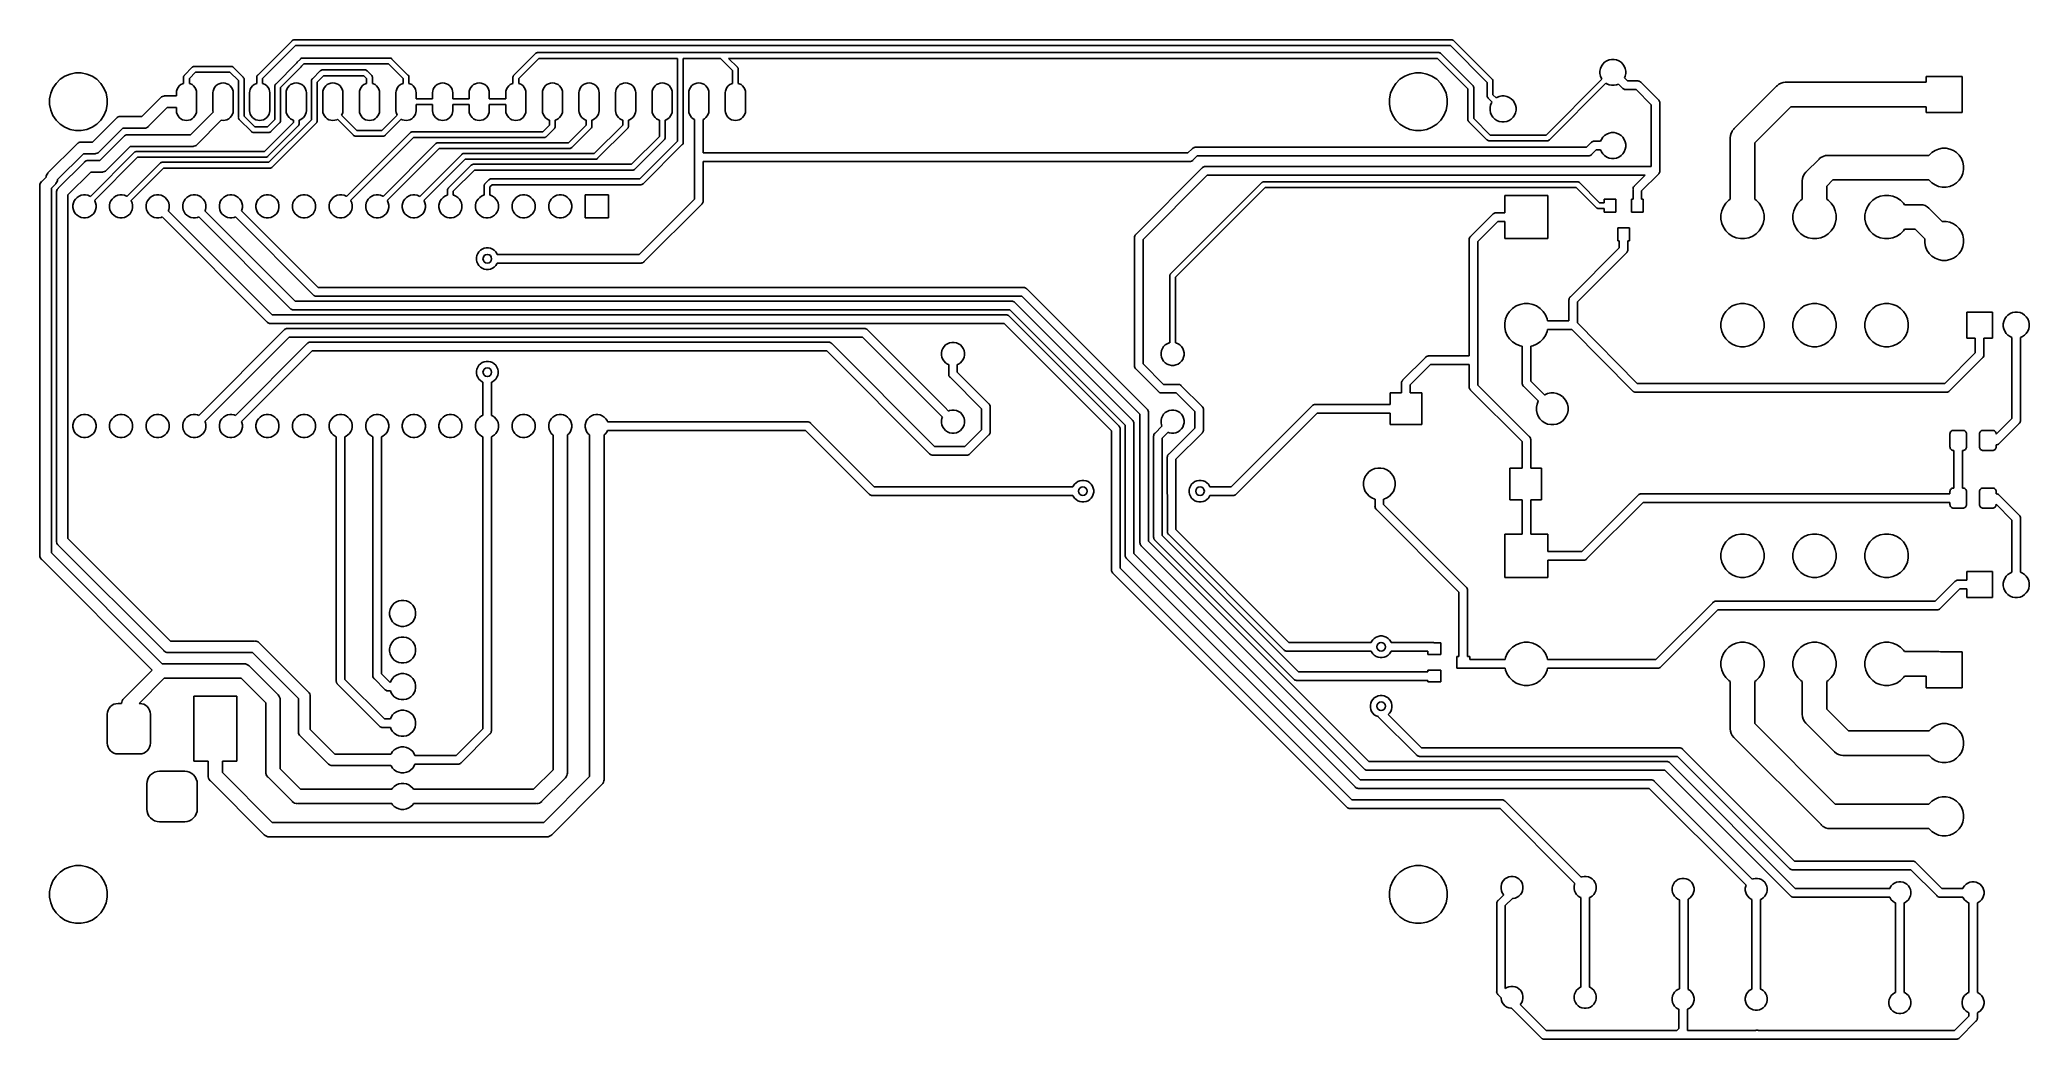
# Model space of a CAD drawing. Extents: x 29 to 167, y -139 to -69.
import ezdxf

# ---------------------------------------------------------------- set-up
doc = ezdxf.new("R2010")
doc.units = 0
doc.layers.add('BLACK', color=7, linetype='CONTINUOUS')

msp = doc.modelspace()

# ---------------------------------------------------------------- linework, layer by layer
at = {"layer": 'BLACK', "linetype": 'CONTINUOUS'}
for p, q in [((43.9455, -71.6516), (46.3261, -69.271)), ((46.5573, -69.6055), (44.28, -71.8828)), ((46.3261, -69.271), (46.3324, -69.2634)), ((46.3324, -69.2634), (46.3628, -69.2384)), ((46.3628, -69.2384), (46.3976, -69.2198)), ((46.3976, -69.2198), (46.4353, -69.2084)), ((46.4353, -69.2084), (46.4391, -69.208)), ((46.4391, -69.208), (46.4647, -69.2055)), ((46.4647, -69.2055), (46.4745, -69.2045)), ((46.4647, -69.2055), (46.4647, -69.2055)), ((46.4745, -69.2045), (46.4843, -69.2055)), ((46.4843, -69.2055), (126.8, -69.2055)), ((126.727, -69.6055), (46.5573, -69.6055)), ((61.7255, -71.6516), (63.2171, -70.16)), ((63.2171, -70.16), (63.2234, -70.1524)), ((63.2234, -70.1524), (63.2538, -70.1274)), ((63.2538, -70.1274), (63.2886, -70.1088)), ((63.2886, -70.1088), (63.3263, -70.0974)), ((63.3263, -70.0974), (63.3557, -70.0945)), ((63.3557, -70.0945), (63.3655, -70.0935)), ((63.3655, -70.0935), (63.3753, -70.0945)), ((63.3753, -70.0945), (73.2692, -70.0945)), ((73.2692, -70.0945), (73.279, -70.0935)), ((73.279, -70.0935), (73.2888, -70.0945)), ((73.2888, -70.0945), (76.1267, -70.0945)), ((76.1267, -70.0945), (76.1365, -70.0935)), ((76.1365, -70.0935), (76.1463, -70.0945)), ((76.1463, -70.0945), (125.911, -70.0945)), ((125.911, -70.0945), (125.92, -70.0935)), ((125.92, -70.0935), (125.93, -70.0945)), ((125.93, -70.0945), (125.93, -70.0945)), ((125.93, -70.0945), (125.96, -70.0974)), ((125.96, -70.0974), (125.997, -70.1088)), ((125.997, -70.1088), (126.032, -70.1274)), ((126.032, -70.1274), (126.063, -70.1524)), ((126.063, -70.1524), (126.069, -70.16)), ((126.069, -70.16), (128.277, -72.3686)), ((129.28, -72.1588), (126.727, -69.6055)), ((126.8, -69.2055), (126.809, -69.2045)), ((126.809, -69.2045), (126.819, -69.2055)), ((126.819, -69.2055), (126.819, -69.2055)), ((126.819, -69.2055), (126.849, -69.2084)), ((126.849, -69.2084), (126.886, -69.2198)), ((126.886, -69.2198), (126.921, -69.2384)), ((126.921, -69.2384), (126.952, -69.2634)), ((126.952, -69.2634), (126.958, -69.271)), ((126.958, -69.271), (129.614, -71.9276)), ((30.2251, -71.9465), (30.5526, -71.7276)), ((30.5526, -71.7276), (30.9166, -71.5769)), ((30.9166, -71.5769), (31.303, -71.5)), ((31.303, -71.5), (31.697, -71.5)), ((31.697, -71.5), (32.0834, -71.5769)), ((32.0834, -71.5769), (32.4474, -71.7276)), ((32.4474, -71.7276), (32.7749, -71.9465)), ((38.799, -71.8), (38.8029, -71.7608)), ((38.8, -71.8098), (38.799, -71.8)), ((38.8029, -71.7608), (38.8143, -71.7231)), ((38.8143, -71.7231), (38.8298, -71.6942)), ((38.8298, -71.6942), (38.8329, -71.6883)), ((38.8329, -71.6883), (38.8579, -71.6579)), ((38.8579, -71.6579), (38.8655, -71.6516)), ((38.8655, -71.6516), (39.4046, -71.1125)), ((39.6358, -71.447), (39.2, -71.8828)), ((39.4046, -71.1125), (39.4109, -71.1049)), ((39.4109, -71.1049), (39.4413, -71.0799)), ((39.4413, -71.0799), (39.4761, -71.0613)), ((39.4761, -71.0613), (39.4775, -71.0609)), ((39.4775, -71.0609), (39.5138, -71.0499)), ((39.5138, -71.0499), (39.5176, -71.0495)), ((39.5176, -71.0495), (39.5432, -71.047)), ((39.5432, -71.047), (39.553, -71.046)), ((39.5432, -71.047), (39.5432, -71.047)), ((39.553, -71.046), (39.5628, -71.047)), ((39.5628, -71.047), (42.0907, -71.047)), ((42.0177, -71.447), (39.6358, -71.447)), ((42.599, -72.0283), (42.0177, -71.447)), ((42.0907, -71.047), (42.1005, -71.046)), ((42.1005, -71.046), (42.1103, -71.047)), ((42.1103, -71.047), (42.1103, -71.047)), ((42.1103, -71.047), (42.1397, -71.0499)), ((42.1397, -71.0499), (42.1774, -71.0613)), ((42.1774, -71.0613), (42.2122, -71.0799)), ((42.2122, -71.0799), (42.2426, -71.1049)), ((42.2426, -71.1049), (42.2489, -71.1125)), ((42.2489, -71.1125), (42.9335, -71.7971)), ((42.9335, -71.7971), (42.9411, -71.8034)), ((43.879, -71.8), (43.8829, -71.7608)), ((43.88, -71.8098), (43.879, -71.8)), ((43.8829, -71.7608), (43.8943, -71.7231)), ((43.8943, -71.7231), (43.9098, -71.6942)), ((43.9098, -71.6942), (43.9129, -71.6883)), ((43.9129, -71.6883), (43.9379, -71.6579)), ((43.9379, -71.6579), (43.9455, -71.6516)), ((45.1955, -72.2738), (46.6358, -70.8336)), ((46.9572, -71.0779), (45.53, -72.5051)), ((46.6358, -70.8336), (46.637, -70.8294)), ((46.637, -70.8294), (46.6556, -70.7946)), ((46.6556, -70.7946), (46.6806, -70.7642)), ((46.6806, -70.7642), (46.6882, -70.7579)), ((46.6882, -70.7579), (46.9051, -70.541)), ((46.9051, -70.541), (46.9114, -70.5334)), ((46.9114, -70.5334), (46.9418, -70.5084)), ((46.9418, -70.5084), (46.9766, -70.4898)), ((46.9648, -71.0716), (46.9572, -71.0779)), ((46.9898, -71.0412), (46.9648, -71.0716)), ((46.9766, -70.4898), (47.0143, -70.4784)), ((47.0084, -71.0064), (46.9898, -71.0412)), ((47.0097, -71.0022), (47.0084, -71.0064)), ((47.1363, -70.8755), (47.0097, -71.0022)), ((47.0143, -70.4784), (47.0437, -70.4755)), ((47.0437, -70.4755), (47.0535, -70.4745)), ((47.0535, -70.4745), (47.0633, -70.4755)), ((47.0633, -70.4755), (53.1057, -70.4755)), ((53.0327, -70.8755), (47.1363, -70.8755)), ((47.7355, -71.9143), (48.2901, -71.3597)), ((48.5214, -71.6942), (48.07, -72.1455)), ((48.2901, -71.3597), (48.2964, -71.3521)), ((48.2964, -71.3521), (48.3269, -71.3271)), ((48.3269, -71.3271), (48.3616, -71.3085)), ((48.3616, -71.3085), (48.3993, -71.2971)), ((48.3993, -71.2971), (48.4287, -71.2942)), ((48.4287, -71.2942), (48.4385, -71.2932)), ((48.4287, -71.2942), (48.4287, -71.2942)), ((48.4385, -71.2932), (48.4483, -71.2942)), ((48.4483, -71.2942), (51.3844, -71.2942)), ((51.3113, -71.6942), (48.5214, -71.6942)), ((51.5, -71.8828), (51.3113, -71.6942)), ((51.3844, -71.2942), (51.3942, -71.2932)), ((51.3942, -71.2932), (51.404, -71.2942)), ((51.404, -71.2942), (51.404, -71.2942)), ((51.404, -71.2942), (51.4334, -71.2971)), ((51.4334, -71.2971), (51.4711, -71.3085)), ((51.4711, -71.3085), (51.5058, -71.3271)), ((51.5058, -71.3271), (51.5363, -71.3521)), ((51.5363, -71.3521), (51.5425, -71.3597)), ((51.5425, -71.3597), (51.8345, -71.6516)), ((51.8345, -71.6516), (51.8421, -71.6579)), ((51.8421, -71.6579), (51.8671, -71.6883)), ((51.8671, -71.6883), (51.8857, -71.7231)), ((51.8857, -71.7231), (51.8971, -71.7608)), ((51.8971, -71.7608), (51.9, -71.7902)), ((51.9, -71.7902), (51.9, -71.7902)), ((51.9, -71.7902), (51.901, -71.8)), ((51.901, -71.8), (51.9, -71.8098)), ((54.04, -71.8828), (53.0327, -70.8755)), ((53.1057, -70.4755), (53.1155, -70.4745)), ((53.1155, -70.4745), (53.1253, -70.4755)), ((53.1253, -70.4755), (53.1253, -70.4755)), ((53.1253, -70.4755), (53.1547, -70.4784)), ((53.1547, -70.4784), (53.1924, -70.4898)), ((53.1924, -70.4898), (53.2272, -70.5084)), ((53.2272, -70.5084), (53.2576, -70.5334)), ((53.2576, -70.5334), (53.2639, -70.541)), ((53.2639, -70.541), (54.3745, -71.6516)), ((54.3745, -71.6516), (54.3821, -71.6579)), ((54.3821, -71.6579), (54.4071, -71.6883)), ((54.4071, -71.6883), (54.4257, -71.7231)), ((54.4257, -71.7231), (54.4371, -71.7608)), ((54.4371, -71.7608), (54.44, -71.7902)), ((54.44, -71.7902), (54.44, -71.7902)), ((54.44, -71.7902), (54.441, -71.8)), ((54.441, -71.8), (54.44, -71.8098)), ((61.659, -71.8), (61.6629, -71.7608)), ((61.66, -71.8098), (61.659, -71.8)), ((61.6629, -71.7608), (61.6743, -71.7231)), ((61.6743, -71.7231), (61.6898, -71.6942)), ((61.6898, -71.6942), (61.6929, -71.6883)), ((61.6929, -71.6883), (61.7179, -71.6579)), ((61.7179, -71.6579), (61.7255, -71.6516)), ((63.4483, -70.4945), (62.06, -71.8828)), ((73.079, -70.4945), (63.4483, -70.4945)), ((73.079, -76.2442), (73.079, -70.4945)), ((76.0537, -70.4945), (73.479, -70.4945)), ((73.479, -70.4945), (73.479, -76.3172)), ((76.9, -71.3408), (76.0537, -70.4945)), ((125.838, -70.4945), (76.6193, -70.4945)), ((76.6193, -70.4945), (77.2345, -71.1096)), ((76.9, -72.2292), (76.9, -71.3408)), ((77.2345, -71.1096), (77.2421, -71.1159)), ((77.2421, -71.1159), (77.2484, -71.1235)), ((77.2484, -71.1235), (77.2484, -71.1235)), ((77.2484, -71.1235), (77.2528, -71.129)), ((77.2528, -71.129), (77.2671, -71.1463)), ((77.2671, -71.1463), (77.2857, -71.1811)), ((77.2857, -71.1811), (77.2971, -71.2188)), ((77.2971, -71.2188), (77.3, -71.2482)), ((77.3, -71.2482), (77.3, -71.2482)), ((77.3, -71.2482), (77.301, -71.258)), ((77.301, -71.258), (77.3, -71.2678)), ((77.3, -71.2678), (77.3, -72.2292)), ((123.225, -71.9465), (123.553, -71.7276)), ((123.553, -71.7276), (123.917, -71.5769)), ((123.917, -71.5769), (124.303, -71.5)), ((124.303, -71.5), (124.697, -71.5)), ((124.697, -71.5), (125.083, -71.5769)), ((125.083, -71.5769), (125.447, -71.7276)), ((125.447, -71.7276), (125.775, -71.9465)), ((127.943, -72.5998), (125.838, -70.4945)), ((137.1, -71.3714), (137.135, -71.1975)), ((137.1, -71.5486), (137.1, -71.3714)), ((137.135, -71.7225), (137.1, -71.5486)), ((137.135, -71.1975), (137.202, -71.0337)), ((137.202, -71.8863), (137.135, -71.7225)), ((137.202, -71.0337), (137.301, -70.8863)), ((137.301, -70.8863), (137.426, -70.7609)), ((137.426, -70.7609), (137.574, -70.6624)), ((137.574, -70.6624), (137.737, -70.5946)), ((137.737, -70.5946), (137.911, -70.56)), ((137.911, -70.56), (138.089, -70.56)), ((138.089, -70.56), (138.263, -70.5946)), ((138.263, -70.5946), (138.426, -70.6624)), ((138.426, -70.6624), (138.574, -70.7609)), ((138.574, -70.7609), (138.699, -70.8863)), ((138.699, -70.8863), (138.798, -71.0337)), ((138.798, -71.0337), (138.865, -71.1975)), ((138.865, -71.7225), (138.813, -71.8488)), ((138.865, -71.1975), (138.9, -71.3714)), ((138.9, -71.5486), (138.865, -71.7225)), ((138.9, -71.3714), (138.9, -71.5486)), ((159.75, -72.15), (159.75, -71.75)), ((159.75, -71.75), (162.25, -71.75)), ((162.25, -71.75), (162.25, -74.25)), ((29.5, -73.303), (29.5769, -72.9166)), ((29.5769, -72.9166), (29.7276, -72.5526)), ((29.7276, -72.5526), (29.9465, -72.2251)), ((29.9465, -72.2251), (30.2251, -71.9465)), ((32.7749, -71.9465), (33.0535, -72.2251)), ((33.0535, -72.2251), (33.2724, -72.5526)), ((33.2724, -72.5526), (33.4231, -72.9166)), ((33.4231, -72.9166), (33.5, -73.303)), ((37.2158, -73.2158), (37.2767, -73.1658)), ((37.2767, -73.1658), (37.3462, -73.1287)), ((37.3462, -73.1287), (37.4216, -73.1058)), ((37.4216, -73.1058), (37.4804, -73.1)), ((37.4804, -73.1), (37.5, -73.0981)), ((37.4804, -73.1), (37.4804, -73.1)), ((37.5, -73.0981), (37.5196, -73.1)), ((37.5196, -73.1), (38.3, -73.1)), ((38.3, -72.8656), (38.3101, -72.7628)), ((38.3, -73.1), (38.3, -72.8656)), ((38.3101, -72.7628), (38.3502, -72.6308)), ((38.3502, -72.6308), (38.4152, -72.5092)), ((38.4152, -72.5092), (38.5026, -72.4026)), ((38.5026, -72.4026), (38.6092, -72.3152)), ((38.6092, -72.3152), (38.7308, -72.2502)), ((38.7308, -72.2502), (38.8, -72.2292)), ((38.8, -72.2292), (38.8, -71.8098)), ((39.2, -71.8828), (39.2, -72.2292)), ((39.2, -72.2292), (39.2692, -72.2502)), ((39.2692, -72.2502), (39.3908, -72.3152)), ((39.3908, -72.3152), (39.4974, -72.4026)), ((39.4974, -72.4026), (39.5848, -72.5092)), ((39.5848, -72.5092), (39.6498, -72.6308)), ((39.6498, -72.6308), (39.6899, -72.7628)), ((39.6899, -72.7628), (39.7, -72.8656)), ((39.7, -72.8656), (39.7, -74.1344)), ((40.84, -72.8656), (40.8501, -72.7628)), ((40.84, -74.1344), (40.84, -72.8656)), ((40.8501, -72.7628), (40.8902, -72.6308)), ((40.8902, -72.6308), (40.9552, -72.5092)), ((40.9552, -72.5092), (41.0426, -72.4026)), ((41.0426, -72.4026), (41.1492, -72.3152)), ((41.1492, -72.3152), (41.2708, -72.2502)), ((41.2708, -72.2502), (41.4028, -72.2101)), ((41.4028, -72.2101), (41.54, -72.1966)), ((41.54, -72.1966), (41.6772, -72.2101)), ((41.6772, -72.2101), (41.8092, -72.2502)), ((41.8092, -72.2502), (41.9308, -72.3152)), ((41.9308, -72.3152), (42.0374, -72.4026)), ((42.0374, -72.4026), (42.1248, -72.5092)), ((42.1248, -72.5092), (42.1898, -72.6308)), ((42.1898, -72.6308), (42.2299, -72.7628)), ((42.2299, -72.7628), (42.24, -72.8656)), ((42.24, -72.8656), (42.24, -74.1344)), ((42.599, -74.577), (42.599, -72.0283)), ((42.9411, -71.8034), (42.9661, -71.8338)), ((42.9661, -71.8338), (42.983, -71.8656)), ((42.983, -71.8656), (42.9847, -71.8686)), ((42.9847, -71.8686), (42.9929, -71.8956)), ((42.9929, -71.8956), (42.9961, -71.9063)), ((42.9961, -71.9063), (42.999, -71.9357)), ((42.999, -71.9357), (42.999, -71.9357)), ((42.999, -71.9357), (43, -71.9455)), ((43, -71.9455), (42.999, -71.9553)), ((42.999, -71.9553), (42.999, -74.5039)), ((43.38, -72.8656), (43.3901, -72.7628)), ((43.38, -74.1344), (43.38, -72.8656)), ((43.3901, -72.7628), (43.4302, -72.6308)), ((43.4302, -72.6308), (43.4952, -72.5092)), ((43.4952, -72.5092), (43.5826, -72.4026)), ((43.5826, -72.4026), (43.6892, -72.3152)), ((43.6892, -72.3152), (43.8108, -72.2502)), ((43.8108, -72.2502), (43.88, -72.2292)), ((43.88, -72.2292), (43.88, -71.8098)), ((44.28, -71.8828), (44.28, -72.2292)), ((44.28, -72.2292), (44.3492, -72.2502)), ((44.3492, -72.2502), (44.4708, -72.3152)), ((44.4708, -72.3152), (44.5774, -72.4026)), ((44.5774, -72.4026), (44.6648, -72.5092)), ((44.6648, -72.5092), (44.7298, -72.6308)), ((44.7298, -72.6308), (44.7699, -72.7628)), ((44.7699, -72.7628), (44.78, -72.8656)), ((44.78, -72.8656), (44.78, -74.1344)), ((45.129, -72.4222), (45.1329, -72.383)), ((45.13, -72.432), (45.129, -72.4222)), ((45.13, -74.7291), (45.13, -72.432)), ((45.1329, -72.383), (45.1443, -72.3453)), ((45.1443, -72.3453), (45.155, -72.3254)), ((45.155, -72.3254), (45.1629, -72.3106)), ((45.1629, -72.3106), (45.1879, -72.2801)), ((45.1879, -72.2801), (45.1955, -72.2738)), ((45.53, -72.5051), (45.53, -74.8022)), ((45.92, -72.8656), (45.9301, -72.7628)), ((45.92, -74.1344), (45.92, -72.8656)), ((45.9301, -72.7628), (45.9702, -72.6308)), ((45.9702, -72.6308), (46.0352, -72.5092)), ((46.0352, -72.5092), (46.1226, -72.4026)), ((46.1226, -72.4026), (46.2292, -72.3152)), ((46.2292, -72.3152), (46.3508, -72.2502)), ((46.3508, -72.2502), (46.4828, -72.2101)), ((46.4828, -72.2101), (46.62, -72.1966)), ((46.62, -72.1966), (46.7572, -72.2101)), ((46.7572, -72.2101), (46.8892, -72.2502)), ((46.8892, -72.2502), (47.0108, -72.3152)), ((47.0108, -72.3152), (47.1174, -72.4026)), ((47.1174, -72.4026), (47.2048, -72.5092)), ((47.2048, -72.5092), (47.2698, -72.6308)), ((47.2698, -72.6308), (47.3099, -72.7628)), ((47.3099, -72.7628), (47.32, -72.8656)), ((47.32, -72.8656), (47.32, -74.1344)), ((47.669, -72.0627), (47.67, -72.0529)), ((47.67, -72.0725), (47.669, -72.0627)), ((47.67, -72.0528), (47.6729, -72.0235)), ((47.67, -72.0529), (47.67, -72.0528)), ((47.67, -74.755), (47.67, -72.0725)), ((47.6729, -72.0235), (47.6843, -71.9858)), ((47.6843, -71.9858), (47.7029, -71.951)), ((47.7029, -71.951), (47.7279, -71.9206)), ((47.7279, -71.9206), (47.7355, -71.9143)), ((48.07, -72.1455), (48.07, -74.828)), ((48.46, -72.8656), (48.4701, -72.7628)), ((48.46, -74.1344), (48.46, -72.8656)), ((48.4701, -72.7628), (48.5102, -72.6308)), ((48.5102, -72.6308), (48.5752, -72.5092)), ((48.5752, -72.5092), (48.6626, -72.4026)), ((48.6626, -72.4026), (48.7692, -72.3152)), ((48.7692, -72.3152), (48.8908, -72.2502)), ((48.8908, -72.2502), (49.0228, -72.2101)), ((49.0228, -72.2101), (49.16, -72.1966)), ((49.16, -72.1966), (49.2972, -72.2101)), ((49.2972, -72.2101), (49.4292, -72.2502)), ((49.4292, -72.2502), (49.5508, -72.3152)), ((49.5508, -72.3152), (49.6574, -72.4026)), ((49.6574, -72.4026), (49.7448, -72.5092)), ((49.7448, -72.5092), (49.8098, -72.6308)), ((49.8098, -72.6308), (49.8499, -72.7628)), ((49.8499, -72.7628), (49.86, -72.8656)), ((49.86, -72.8656), (49.86, -74.1344)), ((51, -72.8656), (51.0101, -72.7628)), ((51, -74.1344), (51, -72.8656)), ((51.0101, -72.7628), (51.0502, -72.6308)), ((51.0502, -72.6308), (51.1152, -72.5092)), ((51.1152, -72.5092), (51.2026, -72.4026)), ((51.2026, -72.4026), (51.3092, -72.3152)), ((51.3092, -72.3152), (51.4308, -72.2502)), ((51.4308, -72.2502), (51.5, -72.2292)), ((51.5, -72.2292), (51.5, -71.8828)), ((51.9, -71.8098), (51.9, -72.2292)), ((51.9, -72.2292), (51.9692, -72.2502)), ((51.9692, -72.2502), (52.0908, -72.3152)), ((52.0908, -72.3152), (52.1974, -72.4026)), ((52.1974, -72.4026), (52.2848, -72.5092)), ((52.2848, -72.5092), (52.3498, -72.6308)), ((52.3498, -72.6308), (52.3899, -72.7628)), ((52.3899, -72.7628), (52.4, -72.8656)), ((52.4, -72.8656), (52.4, -74.1344)), ((53.54, -72.8656), (53.5501, -72.7628)), ((53.54, -74.1344), (53.54, -72.8656)), ((53.5501, -72.7628), (53.5902, -72.6308)), ((53.5902, -72.6308), (53.6552, -72.5092)), ((53.6552, -72.5092), (53.7426, -72.4026)), ((53.7426, -72.4026), (53.8492, -72.3152)), ((53.8492, -72.3152), (53.9708, -72.2502)), ((53.9708, -72.2502), (54.04, -72.2292)), ((54.04, -72.2292), (54.04, -71.8828)), ((54.44, -71.8098), (54.44, -72.2292)), ((54.44, -72.2292), (54.5092, -72.2502)), ((54.5092, -72.2502), (54.6308, -72.3152)), ((54.6308, -72.3152), (54.7374, -72.4026)), ((54.7374, -72.4026), (54.8248, -72.5092)), ((54.8248, -72.5092), (54.8898, -72.6308)), ((54.8898, -72.6308), (54.9299, -72.7628)), ((54.9299, -72.7628), (54.94, -72.8656)), ((54.94, -72.8656), (54.94, -73.3)), ((56.08, -72.8656), (56.0901, -72.7628)), ((56.08, -73.3), (56.08, -72.8656)), ((56.0901, -72.7628), (56.1302, -72.6308)), ((56.1302, -72.6308), (56.1952, -72.5092)), ((56.1952, -72.5092), (56.2826, -72.4026)), ((56.2826, -72.4026), (56.3892, -72.3152)), ((56.3892, -72.3152), (56.5108, -72.2502)), ((56.5108, -72.2502), (56.6428, -72.2101)), ((56.6428, -72.2101), (56.78, -72.1966)), ((56.78, -72.1966), (56.9172, -72.2101)), ((56.9172, -72.2101), (57.0492, -72.2502)), ((57.0492, -72.2502), (57.1708, -72.3152)), ((57.1708, -72.3152), (57.2774, -72.4026)), ((57.2774, -72.4026), (57.3648, -72.5092)), ((57.3648, -72.5092), (57.4298, -72.6308)), ((57.4298, -72.6308), (57.4699, -72.7628)), ((57.4699, -72.7628), (57.48, -72.8656)), ((57.48, -72.8656), (57.48, -73.3)), ((58.62, -72.8656), (58.6301, -72.7628)), ((58.62, -73.3), (58.62, -72.8656)), ((58.6301, -72.7628), (58.6702, -72.6308)), ((58.6702, -72.6308), (58.7352, -72.5092)), ((58.7352, -72.5092), (58.8226, -72.4026)), ((58.8226, -72.4026), (58.9292, -72.3152)), ((58.9292, -72.3152), (59.0508, -72.2502)), ((59.0508, -72.2502), (59.1828, -72.2101)), ((59.1828, -72.2101), (59.32, -72.1966)), ((59.32, -72.1966), (59.4572, -72.2101)), ((59.4572, -72.2101), (59.5892, -72.2502)), ((59.5892, -72.2502), (59.7108, -72.3152)), ((59.7108, -72.3152), (59.8174, -72.4026)), ((59.8174, -72.4026), (59.9048, -72.5092)), ((59.9048, -72.5092), (59.9698, -72.6308)), ((59.9698, -72.6308), (60.0099, -72.7628)), ((60.0099, -72.7628), (60.02, -72.8656)), ((60.02, -72.8656), (60.02, -73.3)), ((61.16, -72.8656), (61.1701, -72.7628)), ((61.16, -73.3), (61.16, -72.8656)), ((61.1701, -72.7628), (61.2102, -72.6308)), ((61.2102, -72.6308), (61.2752, -72.5092)), ((61.2752, -72.5092), (61.3626, -72.4026)), ((61.3626, -72.4026), (61.4692, -72.3152)), ((61.4692, -72.3152), (61.5908, -72.2502)), ((61.5908, -72.2502), (61.66, -72.2292)), ((61.66, -72.2292), (61.66, -71.8098)), ((62.06, -71.8828), (62.06, -72.2292)), ((62.06, -72.2292), (62.1292, -72.2502)), ((62.1292, -72.2502), (62.2508, -72.3152)), ((62.2508, -72.3152), (62.3574, -72.4026)), ((62.3574, -72.4026), (62.4448, -72.5092)), ((62.4448, -72.5092), (62.5098, -72.6308)), ((62.5098, -72.6308), (62.5499, -72.7628)), ((62.5499, -72.7628), (62.56, -72.8656)), ((62.56, -72.8656), (62.56, -74.1344)), ((63.7, -72.8656), (63.7101, -72.7628)), ((63.7, -74.1344), (63.7, -72.8656)), ((63.7101, -72.7628), (63.7502, -72.6308)), ((63.7502, -72.6308), (63.8152, -72.5092)), ((63.8152, -72.5092), (63.9026, -72.4026)), ((63.9026, -72.4026), (64.0092, -72.3152)), ((64.0092, -72.3152), (64.1308, -72.2502)), ((64.1308, -72.2502), (64.2628, -72.2101)), ((64.2628, -72.2101), (64.4, -72.1966)), ((64.4, -72.1966), (64.5372, -72.2101)), ((64.5372, -72.2101), (64.6692, -72.2502)), ((64.6692, -72.2502), (64.7908, -72.3152)), ((64.7908, -72.3152), (64.8974, -72.4026)), ((64.8974, -72.4026), (64.9848, -72.5092)), ((64.9848, -72.5092), (65.0498, -72.6308)), ((65.0498, -72.6308), (65.0899, -72.7628)), ((65.0899, -72.7628), (65.1, -72.8656)), ((65.1, -72.8656), (65.1, -74.1344)), ((66.24, -72.8656), (66.2501, -72.7628)), ((66.24, -74.1344), (66.24, -72.8656)), ((66.2501, -72.7628), (66.2902, -72.6308)), ((66.2902, -72.6308), (66.3552, -72.5092)), ((66.3552, -72.5092), (66.4426, -72.4026)), ((66.4426, -72.4026), (66.5492, -72.3152)), ((66.5492, -72.3152), (66.6708, -72.2502)), ((66.6708, -72.2502), (66.8028, -72.2101)), ((66.8028, -72.2101), (66.94, -72.1966)), ((66.94, -72.1966), (67.0772, -72.2101)), ((67.0772, -72.2101), (67.2092, -72.2502)), ((67.2092, -72.2502), (67.3308, -72.3152)), ((67.3308, -72.3152), (67.4374, -72.4026)), ((67.4374, -72.4026), (67.5248, -72.5092)), ((67.5248, -72.5092), (67.5898, -72.6308)), ((67.5898, -72.6308), (67.6299, -72.7628)), ((67.6299, -72.7628), (67.64, -72.8656)), ((67.64, -72.8656), (67.64, -74.1344)), ((68.78, -72.8656), (68.7901, -72.7628)), ((68.78, -74.1344), (68.78, -72.8656)), ((68.7901, -72.7628), (68.8302, -72.6308)), ((68.8302, -72.6308), (68.8952, -72.5092)), ((68.8952, -72.5092), (68.9826, -72.4026)), ((68.9826, -72.4026), (69.0892, -72.3152)), ((69.0892, -72.3152), (69.2108, -72.2502)), ((69.2108, -72.2502), (69.3428, -72.2101)), ((69.3428, -72.2101), (69.48, -72.1966)), ((69.48, -72.1966), (69.6172, -72.2101)), ((69.6172, -72.2101), (69.7492, -72.2502)), ((69.7492, -72.2502), (69.8708, -72.3152)), ((69.8708, -72.3152), (69.9774, -72.4026)), ((69.9774, -72.4026), (70.0648, -72.5092)), ((70.0648, -72.5092), (70.1298, -72.6308)), ((70.1298, -72.6308), (70.1699, -72.7628)), ((70.1699, -72.7628), (70.18, -72.8656)), ((70.18, -72.8656), (70.18, -74.1344)), ((71.32, -72.8656), (71.3301, -72.7628)), ((71.32, -74.1344), (71.32, -72.8656)), ((71.3301, -72.7628), (71.3702, -72.6308)), ((71.3702, -72.6308), (71.4352, -72.5092)), ((71.4352, -72.5092), (71.5226, -72.4026)), ((71.5226, -72.4026), (71.6292, -72.3152)), ((71.6292, -72.3152), (71.7508, -72.2502)), ((71.7508, -72.2502), (71.8828, -72.2101)), ((71.8828, -72.2101), (72.02, -72.1966)), ((72.02, -72.1966), (72.1572, -72.2101)), ((72.1572, -72.2101), (72.2892, -72.2502)), ((72.2892, -72.2502), (72.4108, -72.3152)), ((72.4108, -72.3152), (72.5174, -72.4026)), ((72.5174, -72.4026), (72.6048, -72.5092)), ((72.6048, -72.5092), (72.6698, -72.6308)), ((72.6698, -72.6308), (72.7099, -72.7628)), ((72.7099, -72.7628), (72.72, -72.8656)), ((72.72, -72.8656), (72.72, -74.1344)), ((73.86, -72.8656), (73.8701, -72.7628)), ((73.86, -74.1344), (73.86, -72.8656)), ((73.8701, -72.7628), (73.9102, -72.6308)), ((73.9102, -72.6308), (73.9752, -72.5092)), ((73.9752, -72.5092), (74.0626, -72.4026)), ((74.0626, -72.4026), (74.1692, -72.3152)), ((74.1692, -72.3152), (74.2908, -72.2502)), ((74.2908, -72.2502), (74.4228, -72.2101)), ((74.4228, -72.2101), (74.56, -72.1966)), ((74.56, -72.1966), (74.6972, -72.2101)), ((74.6972, -72.2101), (74.8292, -72.2502)), ((74.8292, -72.2502), (74.9508, -72.3152)), ((74.9508, -72.3152), (75.0574, -72.4026)), ((75.0574, -72.4026), (75.1448, -72.5092)), ((75.1448, -72.5092), (75.2098, -72.6308)), ((75.2098, -72.6308), (75.2499, -72.7628)), ((75.2499, -72.7628), (75.26, -72.8656)), ((75.26, -72.8656), (75.26, -74.1344)), ((76.4, -72.8656), (76.4101, -72.7628)), ((76.4, -74.1344), (76.4, -72.8656)), ((76.4101, -72.7628), (76.4502, -72.6308)), ((76.4502, -72.6308), (76.5152, -72.5092)), ((76.5152, -72.5092), (76.6026, -72.4026)), ((76.6026, -72.4026), (76.7092, -72.3152)), ((76.7092, -72.3152), (76.8308, -72.2502)), ((76.8308, -72.2502), (76.9, -72.2292)), ((77.3, -72.2292), (77.3692, -72.2502)), ((77.3692, -72.2502), (77.4908, -72.3152)), ((77.4908, -72.3152), (77.5974, -72.4026)), ((77.5974, -72.4026), (77.6848, -72.5092)), ((77.6848, -72.5092), (77.7498, -72.6308)), ((77.7498, -72.6308), (77.7899, -72.7628)), ((77.7899, -72.7628), (77.8, -72.8656)), ((77.8, -72.8656), (77.8, -74.1344)), ((122.5, -73.303), (122.577, -72.9166)), ((122.577, -72.9166), (122.728, -72.5526)), ((122.728, -72.5526), (122.946, -72.2251)), ((122.946, -72.2251), (123.225, -71.9465)), ((125.775, -71.9465), (126.054, -72.2251)), ((126.054, -72.2251), (126.272, -72.5526)), ((126.272, -72.5526), (126.423, -72.9166)), ((126.423, -72.9166), (126.5, -73.303)), ((127.943, -74.7297), (127.943, -72.5998)), ((128.277, -72.3686), (128.285, -72.3749)), ((128.285, -72.3749), (128.291, -72.3825)), ((128.291, -72.3825), (128.291, -72.3825)), ((128.291, -72.3825), (128.31, -72.4053)), ((128.31, -72.4053), (128.329, -72.4401)), ((128.329, -72.4401), (128.34, -72.4778)), ((128.34, -72.4778), (128.344, -72.517)), ((128.344, -72.517), (128.343, -72.5268)), ((128.343, -72.5268), (128.343, -74.6567)), ((129.279, -73.1), (129.28, -73.0902)), ((129.283, -73.1392), (129.279, -73.1)), ((129.28, -73.0902), (129.28, -72.1588)), ((129.294, -73.1769), (129.283, -73.1392)), ((129.313, -73.2117), (129.294, -73.1769)), ((129.294, -73.1769), (129.294, -73.1769)), ((129.614, -71.9276), (129.622, -71.9339)), ((129.622, -71.9339), (129.628, -71.9415)), ((129.628, -71.9415), (129.628, -71.9415)), ((129.628, -71.9415), (129.647, -71.9643)), ((129.647, -71.9643), (129.666, -71.9991)), ((129.666, -71.9991), (129.677, -72.0368)), ((129.677, -72.0368), (129.681, -72.076)), ((129.681, -72.076), (129.68, -72.0858)), ((129.68, -72.0858), (129.68, -73.0172)), ((129.68, -73.0172), (129.901, -73.2378)), ((129.954, -73.2024), (130.117, -73.1346)), ((130.117, -73.1346), (130.291, -73.1)), ((130.291, -73.1), (130.469, -73.1)), ((130.469, -73.1), (130.643, -73.1346)), ((130.643, -73.1346), (130.806, -73.2024)), ((133.368, -75.8095), (137.238, -71.9393)), ((137.521, -72.2222), (133.599, -76.144)), ((137.238, -71.9393), (137.202, -71.8863)), ((137.574, -72.2576), (137.521, -72.2222)), ((137.737, -72.3254), (137.574, -72.2576)), ((137.911, -72.36), (137.737, -72.3254)), ((138.089, -72.36), (137.911, -72.36)), ((138.263, -72.3254), (138.089, -72.36)), ((138.389, -72.2731), (138.263, -72.3254)), ((138.677, -72.5617), (138.389, -72.2731)), ((138.687, -72.5732), (138.677, -72.5617)), ((138.698, -72.5825), (138.687, -72.5732)), ((138.733, -72.6106), (138.698, -72.5825)), ((138.785, -72.6385), (138.733, -72.6106)), ((138.798, -72.6425), (138.785, -72.6385)), ((138.841, -72.6557), (138.798, -72.6425)), ((138.813, -71.8488), (139.024, -72.06)), ((138.885, -72.66), (138.841, -72.6557)), ((138.9, -72.6615), (138.885, -72.66)), ((138.885, -72.66), (138.885, -72.66)), ((138.915, -72.66), (138.9, -72.6615)), ((139.609, -72.66), (138.915, -72.66)), ((139.024, -72.06), (139.719, -72.06)), ((140.67, -73.7208), (139.609, -72.66)), ((139.719, -72.06), (139.733, -72.0585)), ((139.733, -72.0585), (139.748, -72.06)), ((139.748, -72.06), (139.748, -72.06)), ((139.748, -72.06), (139.792, -72.0643)), ((139.792, -72.0643), (139.849, -72.0815)), ((139.849, -72.0815), (139.901, -72.1094)), ((139.901, -72.1094), (139.947, -72.1468)), ((139.947, -72.1468), (139.956, -72.1583)), ((139.956, -72.1583), (141.172, -73.374)), ((146.428, -75.3694), (149.369, -72.4285)), ((149.369, -72.4285), (149.396, -72.3961)), ((149.396, -72.3961), (149.525, -72.2898)), ((149.525, -72.2898), (149.673, -72.2109)), ((149.673, -72.2109), (149.833, -72.1623)), ((149.833, -72.1623), (149.958, -72.15)), ((149.958, -72.15), (150, -72.1459)), ((149.958, -72.15), (149.958, -72.15)), ((150, -72.1459), (150.042, -72.15)), ((150.042, -72.15), (159.75, -72.15)), ((29.5, -73.697), (29.5, -73.303)), ((29.5769, -74.0834), (29.5, -73.697)), ((29.7276, -74.4474), (29.5769, -74.0834)), ((29.9465, -74.7749), (29.7276, -74.4474)), ((33.2724, -74.4474), (33.0535, -74.7749)), ((33.4231, -74.0834), (33.2724, -74.4474)), ((33.5, -73.697), (33.4231, -74.0834)), ((33.5, -73.303), (33.5, -73.697)), ((34.1937, -74.5958), (34.2632, -74.5587)), ((34.2632, -74.5587), (34.3386, -74.5358)), ((34.3386, -74.5358), (34.3974, -74.53)), ((34.3974, -74.53), (34.417, -74.5281)), ((34.417, -74.5281), (34.4366, -74.53)), ((34.4366, -74.53), (35.9043, -74.53)), ((35.9043, -74.53), (37.2033, -73.2311)), ((37.6657, -73.9), (36.3667, -75.1989)), ((37.2033, -73.2311), (37.2158, -73.2158)), ((38.3, -73.9), (37.6657, -73.9)), ((38.3, -74.1344), (38.3, -73.9)), ((38.3101, -74.2372), (38.3, -74.1344)), ((38.3502, -74.3692), (38.3101, -74.2372)), ((38.4152, -74.4908), (38.3502, -74.3692)), ((38.5026, -74.5974), (38.4152, -74.4908)), ((39.2743, -75.8), (40.849, -74.2254)), ((39.5848, -74.4908), (39.4974, -74.5974)), ((39.6498, -74.3692), (39.5848, -74.4908)), ((39.6899, -74.2372), (39.6498, -74.3692)), ((39.7, -74.1344), (39.6899, -74.2372)), ((40.849, -74.2254), (40.84, -74.1344)), ((42.1248, -74.4908), (42.0374, -74.5974)), ((42.1898, -74.3692), (42.1248, -74.4908)), ((42.2299, -74.2372), (42.1898, -74.3692)), ((42.24, -74.1344), (42.2299, -74.2372)), ((42.999, -74.5039), (43.7331, -75.238)), ((43.3901, -74.2372), (43.38, -74.1344)), ((43.4302, -74.3692), (43.3901, -74.2372)), ((43.4952, -74.4908), (43.4302, -74.3692)), ((43.5826, -74.5974), (43.4952, -74.4908)), ((44.6648, -74.4908), (44.5774, -74.5974)), ((44.7298, -74.3692), (44.6648, -74.4908)), ((44.7699, -74.2372), (44.7298, -74.3692)), ((44.78, -74.1344), (44.7699, -74.2372)), ((45.9301, -74.2372), (45.92, -74.1344)), ((45.9702, -74.3692), (45.9301, -74.2372)), ((46.0352, -74.4908), (45.9702, -74.3692)), ((46.1226, -74.5974), (46.0352, -74.4908)), ((47.2048, -74.4908), (47.1174, -74.5974)), ((47.2698, -74.3692), (47.2048, -74.4908)), ((47.3099, -74.2372), (47.2698, -74.3692)), ((47.32, -74.1344), (47.3099, -74.2372)), ((48.4701, -74.2372), (48.46, -74.1344)), ((48.5102, -74.3692), (48.4701, -74.2372)), ((48.5752, -74.4908), (48.5102, -74.3692)), ((48.6626, -74.5974), (48.5752, -74.4908)), ((49.8098, -74.3692), (49.7704, -74.443)), ((49.7704, -74.443), (50.8193, -75.492)), ((49.8499, -74.2372), (49.8098, -74.3692)), ((49.86, -74.1344), (49.8499, -74.2372)), ((51.0101, -74.2372), (51, -74.1344)), ((51.0502, -74.3692), (51.0101, -74.2372)), ((51.1152, -74.4908), (51.0502, -74.3692)), ((51.2026, -74.5974), (51.1152, -74.4908)), ((52.2848, -74.4908), (52.1974, -74.5974)), ((52.3498, -74.3692), (52.2848, -74.4908)), ((52.3899, -74.2372), (52.3498, -74.3692)), ((52.4, -74.1344), (52.3899, -74.2372)), ((52.5652, -75.492), (53.6242, -74.4329)), ((53.5501, -74.2372), (53.54, -74.1344)), ((53.5902, -74.3692), (53.5501, -74.2372)), ((53.6242, -74.4329), (53.5902, -74.3692)), ((54.8248, -74.4908), (54.7374, -74.5974)), ((54.8898, -74.3692), (54.8248, -74.4908)), ((54.9299, -74.2372), (54.8898, -74.3692)), ((54.94, -74.1344), (54.9299, -74.2372)), ((54.94, -73.3), (56.08, -73.3)), ((56.08, -73.7), (54.94, -73.7)), ((54.94, -73.7), (54.94, -74.1344)), ((56.08, -74.1344), (56.08, -73.7)), ((56.0901, -74.2372), (56.08, -74.1344)), ((56.1302, -74.3692), (56.0901, -74.2372)), ((56.1952, -74.4908), (56.1302, -74.3692)), ((56.2826, -74.5974), (56.1952, -74.4908)), ((57.3648, -74.4908), (57.2774, -74.5974)), ((57.4298, -74.3692), (57.3648, -74.4908)), ((57.4699, -74.2372), (57.4298, -74.3692)), ((57.48, -74.1344), (57.4699, -74.2372)), ((57.48, -73.3), (58.62, -73.3)), ((58.62, -73.7), (57.48, -73.7)), ((57.48, -73.7), (57.48, -74.1344)), ((58.62, -74.1344), (58.62, -73.7)), ((58.6301, -74.2372), (58.62, -74.1344)), ((58.6702, -74.3692), (58.6301, -74.2372)), ((58.7352, -74.4908), (58.6702, -74.3692)), ((58.8226, -74.5974), (58.7352, -74.4908)), ((59.9048, -74.4908), (59.8174, -74.5974)), ((59.9698, -74.3692), (59.9048, -74.4908)), ((60.0099, -74.2372), (59.9698, -74.3692)), ((60.02, -74.1344), (60.0099, -74.2372)), ((60.02, -73.3), (61.16, -73.3)), ((61.16, -73.7), (60.02, -73.7)), ((60.02, -73.7), (60.02, -74.1344)), ((61.16, -74.1344), (61.16, -73.7)), ((61.1701, -74.2372), (61.16, -74.1344)), ((61.2102, -74.3692), (61.1701, -74.2372)), ((61.2752, -74.4908), (61.2102, -74.3692)), ((61.3626, -74.5974), (61.2752, -74.4908)), ((62.4448, -74.4908), (62.3574, -74.5974)), ((62.5098, -74.3692), (62.4448, -74.4908)), ((62.5499, -74.2372), (62.5098, -74.3692)), ((62.56, -74.1344), (62.5499, -74.2372)), ((63.7101, -74.2372), (63.7, -74.1344)), ((63.7502, -74.3692), (63.7101, -74.2372)), ((63.8152, -74.4908), (63.7502, -74.3692)), ((63.9026, -74.5974), (63.8152, -74.4908)), ((64.9848, -74.4908), (64.8974, -74.5974)), ((65.0498, -74.3692), (64.9848, -74.4908)), ((65.0899, -74.2372), (65.0498, -74.3692)), ((65.1, -74.1344), (65.0899, -74.2372)), ((66.2501, -74.2372), (66.24, -74.1344)), ((66.2902, -74.3692), (66.2501, -74.2372)), ((66.3552, -74.4908), (66.2902, -74.3692)), ((66.4426, -74.5974), (66.3552, -74.4908)), ((67.5248, -74.4908), (67.4374, -74.5974)), ((67.5898, -74.3692), (67.5248, -74.4908)), ((67.6299, -74.2372), (67.5898, -74.3692)), ((67.64, -74.1344), (67.6299, -74.2372)), ((68.7901, -74.2372), (68.78, -74.1344)), ((68.8302, -74.3692), (68.7901, -74.2372)), ((68.8952, -74.4908), (68.8302, -74.3692)), ((68.9826, -74.5974), (68.8952, -74.4908)), ((70.0648, -74.4908), (69.9774, -74.5974)), ((70.1298, -74.3692), (70.0648, -74.4908)), ((70.1699, -74.2372), (70.1298, -74.3692)), ((70.18, -74.1344), (70.1699, -74.2372)), ((71.3301, -74.2372), (71.32, -74.1344)), ((71.3702, -74.3692), (71.3301, -74.2372)), ((71.4352, -74.4908), (71.3702, -74.3692)), ((71.5226, -74.5974), (71.4352, -74.4908)), ((72.6048, -74.4908), (72.5174, -74.5974)), ((72.6698, -74.3692), (72.6048, -74.4908)), ((72.7099, -74.2372), (72.6698, -74.3692)), ((72.72, -74.1344), (72.7099, -74.2372)), ((73.8701, -74.2372), (73.86, -74.1344)), ((73.9102, -74.3692), (73.8701, -74.2372)), ((73.9752, -74.4908), (73.9102, -74.3692)), ((74.0626, -74.5974), (73.9752, -74.4908)), ((75.1448, -74.4908), (75.0574, -74.5974)), ((75.2098, -74.3692), (75.1448, -74.4908)), ((75.2499, -74.2372), (75.2098, -74.3692)), ((75.26, -74.1344), (75.2499, -74.2372)), ((76.4101, -74.2372), (76.4, -74.1344)), ((76.4502, -74.3692), (76.4101, -74.2372)), ((76.5152, -74.4908), (76.4502, -74.3692)), ((76.6026, -74.5974), (76.5152, -74.4908)), ((77.6848, -74.4908), (77.5974, -74.5974)), ((77.7498, -74.3692), (77.6848, -74.4908)), ((77.7899, -74.2372), (77.7498, -74.3692)), ((77.8, -74.1344), (77.7899, -74.2372)), ((122.5, -73.697), (122.5, -73.303)), ((122.577, -74.0834), (122.5, -73.697)), ((122.728, -74.4474), (122.577, -74.0834)), ((122.946, -74.7749), (122.728, -74.4474)), ((126.272, -74.4474), (126.054, -74.7749)), ((126.423, -74.0834), (126.272, -74.4474)), ((126.5, -73.697), (126.423, -74.0834)), ((126.5, -73.303), (126.5, -73.697)), ((129.338, -73.2421), (129.313, -73.2117)), ((129.346, -73.2484), (129.338, -73.2421)), ((129.618, -73.5207), (129.346, -73.2484)), ((129.48, -73.9114), (129.515, -73.7375)), ((129.48, -74.0886), (129.48, -73.9114)), ((129.515, -74.2625), (129.48, -74.0886)), ((129.515, -73.7375), (129.582, -73.5737)), ((129.582, -74.4263), (129.515, -74.2625)), ((129.582, -73.5737), (129.618, -73.5207)), ((129.681, -74.5737), (129.582, -74.4263)), ((129.901, -73.2378), (129.954, -73.2024)), ((130.806, -73.2024), (130.954, -73.3009)), ((130.954, -73.3009), (131.079, -73.4263)), ((131.079, -73.4263), (131.178, -73.5737)), ((131.178, -74.4263), (131.079, -74.5737)), ((131.178, -73.5737), (131.245, -73.7375)), ((131.245, -74.2625), (131.178, -74.4263)), ((131.245, -73.7375), (131.28, -73.9114)), ((131.28, -74.0886), (131.245, -74.2625)), ((131.28, -73.9114), (131.28, -74.0886)), ((140.67, -77.9955), (140.67, -73.7208)), ((141.172, -73.374), (141.183, -73.3833)), ((141.183, -73.3833), (141.193, -73.3948)), ((141.193, -73.3948), (141.221, -73.429)), ((141.221, -73.429), (141.236, -73.4569)), ((141.236, -73.4569), (141.249, -73.4811)), ((141.249, -73.4811), (141.266, -73.5377)), ((141.266, -73.5377), (141.27, -73.5818)), ((141.27, -73.5818), (141.27, -73.5818)), ((141.27, -73.5818), (141.271, -73.5965)), ((141.271, -73.5965), (141.27, -73.6112)), ((141.27, -73.6112), (141.27, -78.2808)), ((150.352, -73.85), (147.85, -76.3521)), ((159.75, -73.85), (150.352, -73.85)), ((159.75, -74.25), (159.75, -73.85)), ((162.25, -74.25), (159.75, -74.25)), ((30.2251, -75.0535), (29.9465, -74.7749)), ((30.5526, -75.2724), (30.2251, -75.0535)), ((30.9166, -75.4231), (30.5526, -75.2724)), ((31.303, -75.5), (30.9166, -75.4231)), ((31.697, -75.5), (31.303, -75.5)), ((32.0834, -75.4231), (31.697, -75.5)), ((32.4474, -75.2724), (32.0834, -75.4231)), ((32.7749, -75.0535), (32.4474, -75.2724)), ((32.4733, -76.308), (34.1203, -74.6611)), ((33.0535, -74.7749), (32.7749, -75.0535)), ((34.5827, -75.33), (32.9357, -76.9769)), ((32.9813, -77.578), (34.6283, -75.931)), ((34.1203, -74.6611), (34.1328, -74.6458)), ((34.1328, -74.6458), (34.1937, -74.5958)), ((36.0504, -75.33), (34.5827, -75.33)), ((34.6283, -75.931), (34.6408, -75.9158)), ((34.6408, -75.9158), (34.7017, -75.8658)), ((34.7017, -75.8658), (34.7712, -75.8287)), ((34.7712, -75.8287), (34.8466, -75.8058)), ((34.8466, -75.8058), (34.9054, -75.8)), ((34.9054, -75.8), (34.925, -75.7981)), ((34.925, -75.7981), (34.9446, -75.8)), ((34.9446, -75.8), (39.2743, -75.8)), ((36.07, -75.3319), (36.0504, -75.33)), ((36.0896, -75.33), (36.07, -75.3319)), ((36.1484, -75.3242), (36.0896, -75.33)), ((36.0896, -75.33), (36.0896, -75.33)), ((36.2238, -75.3013), (36.1484, -75.3242)), ((36.2933, -75.2642), (36.2238, -75.3013)), ((36.3542, -75.2142), (36.2933, -75.2642)), ((36.3667, -75.1989), (36.3542, -75.2142)), ((38.6092, -74.6848), (38.5026, -74.5974)), ((38.7308, -74.7498), (38.6092, -74.6848)), ((38.8628, -74.7899), (38.7308, -74.7498)), ((39, -74.8034), (38.8628, -74.7899)), ((39.1372, -74.7899), (39, -74.8034)), ((39.2692, -74.7498), (39.1372, -74.7899)), ((39.3908, -74.6848), (39.2692, -74.7498)), ((39.4974, -74.5974), (39.3908, -74.6848)), ((41.4146, -74.791), (39.7367, -76.4689)), ((41.54, -74.8034), (41.4146, -74.791)), ((41.6772, -74.7899), (41.54, -74.8034)), ((41.8092, -74.7498), (41.6772, -74.7899)), ((41.9308, -74.6848), (41.8092, -74.7498)), ((42.0374, -74.5974), (41.9308, -74.6848)), ((42.598, -74.5868), (42.599, -74.577)), ((42.6019, -74.626), (42.598, -74.5868)), ((42.6133, -74.6637), (42.6019, -74.626)), ((42.6319, -74.6984), (42.6133, -74.6637)), ((42.6133, -74.6637), (42.6133, -74.6637)), ((42.6569, -74.7289), (42.6319, -74.6984)), ((42.6645, -74.7351), (42.6569, -74.7289)), ((43.5019, -75.5725), (42.6645, -74.7351)), ((43.5081, -75.5801), (43.5019, -75.5725)), ((43.5157, -75.5864), (43.5081, -75.5801)), ((43.522, -75.5915), (43.5157, -75.5864)), ((43.5157, -75.5864), (43.5157, -75.5864)), ((43.5386, -75.6051), (43.522, -75.5915)), ((43.5733, -75.6237), (43.5386, -75.6051)), ((43.611, -75.6351), (43.5733, -75.6237)), ((43.6892, -74.6848), (43.5826, -74.5974)), ((43.6404, -75.638), (43.611, -75.6351)), ((43.6502, -75.639), (43.6404, -75.638)), ((43.6404, -75.638), (43.6404, -75.638)), ((43.66, -75.638), (43.6502, -75.639)), ((44.6942, -75.638), (43.66, -75.638)), ((43.8108, -74.7498), (43.6892, -74.6848)), ((43.7331, -75.238), (44.6212, -75.238)), ((43.9428, -74.7899), (43.8108, -74.7498)), ((44.08, -74.8034), (43.9428, -74.7899)), ((44.2172, -74.7899), (44.08, -74.8034)), ((44.3492, -74.7498), (44.2172, -74.7899)), ((44.4708, -74.6848), (44.3492, -74.7498)), ((44.4118, -76.9525), (46.42, -74.9443)), ((44.5774, -74.5974), (44.4708, -74.6848)), ((44.6212, -75.238), (45.13, -74.7291)), ((46.7545, -75.1755), (44.643, -77.287)), ((44.704, -75.639), (44.6942, -75.638)), ((44.7138, -75.638), (44.704, -75.639)), ((44.7432, -75.6351), (44.7138, -75.638)), ((44.7138, -75.638), (44.7138, -75.638)), ((44.7225, -77.7025), (47.67, -74.755)), ((44.7809, -75.6237), (44.7432, -75.6351)), ((44.8157, -75.6051), (44.7809, -75.6237)), ((44.8461, -75.5801), (44.8157, -75.6051)), ((44.8524, -75.5725), (44.8461, -75.5801)), ((45.4645, -74.9603), (44.8524, -75.5725)), ((48.0045, -74.9862), (44.9537, -78.037)), ((45.4721, -74.9541), (45.4645, -74.9603)), ((45.4971, -74.9236), (45.4721, -74.9541)), ((45.5157, -74.8889), (45.4971, -74.9236)), ((45.5271, -74.8512), (45.5157, -74.8889)), ((45.53, -74.8218), (45.5271, -74.8512)), ((45.53, -74.8022), (45.531, -74.812)), ((45.531, -74.812), (45.53, -74.8218)), ((45.53, -74.8218), (45.53, -74.8218)), ((46.2292, -74.6848), (46.1226, -74.5974)), ((46.3508, -74.7498), (46.2292, -74.6848)), ((46.42, -74.7708), (46.3508, -74.7498)), ((46.42, -74.9443), (46.42, -74.7708)), ((46.7621, -75.1693), (46.7545, -75.1755)), ((46.7691, -75.1608), (46.7621, -75.1693)), ((46.7752, -75.1533), (46.7691, -75.1608)), ((46.7871, -75.1388), (46.7752, -75.1533)), ((46.8057, -75.1041), (46.7871, -75.1388)), ((46.8171, -75.0664), (46.8057, -75.1041)), ((46.82, -75.037), (46.8171, -75.0664)), ((46.8892, -74.7498), (46.82, -74.7708)), ((46.82, -74.7708), (46.82, -75.0174)), ((46.82, -75.0174), (46.821, -75.0272)), ((46.821, -75.0272), (46.82, -75.037)), ((46.82, -75.037), (46.82, -75.037)), ((47.0108, -74.6848), (46.8892, -74.7498)), ((47.1174, -74.5974), (47.0108, -74.6848)), ((48.0121, -74.9799), (48.0045, -74.9862)), ((48.0371, -74.9495), (48.0121, -74.9799)), ((48.0557, -74.9147), (48.0371, -74.9495)), ((48.0671, -74.877), (48.0557, -74.9147)), ((48.07, -74.8477), (48.0671, -74.877)), ((48.07, -74.828), (48.071, -74.8378)), ((48.071, -74.8378), (48.07, -74.8477)), ((48.7692, -74.6848), (48.6626, -74.5974)), ((48.8908, -74.7498), (48.7692, -74.6848)), ((49.0228, -74.7899), (48.8908, -74.7498)), ((49.16, -74.8034), (49.0228, -74.7899)), ((49.2972, -74.7899), (49.16, -74.8034)), ((49.4292, -74.7498), (49.2972, -74.7899)), ((49.4828, -74.7212), (49.4292, -74.7498)), ((50.5881, -75.8265), (49.4828, -74.7212)), ((50.1072, -80.0699), (54.5202, -75.657)), ((50.5944, -75.8341), (50.5881, -75.8265)), ((50.602, -75.8404), (50.5944, -75.8341)), ((50.6248, -75.8591), (50.602, -75.8404)), ((50.602, -75.8404), (50.602, -75.8404)), ((50.6596, -75.8777), (50.6248, -75.8591)), ((50.6973, -75.8891), (50.6596, -75.8777)), ((50.7365, -75.893), (50.6973, -75.8891)), ((50.7463, -75.892), (50.7365, -75.893)), ((52.6382, -75.892), (50.7463, -75.892)), ((50.8193, -75.492), (52.5652, -75.492)), ((51.3092, -74.6848), (51.2026, -74.5974)), ((51.4308, -74.7498), (51.3092, -74.6848)), ((51.5628, -74.7899), (51.4308, -74.7498)), ((51.7, -74.8034), (51.5628, -74.7899)), ((51.8372, -74.7899), (51.7, -74.8034)), ((51.9692, -74.7498), (51.8372, -74.7899)), ((52.0908, -74.6848), (51.9692, -74.7498)), ((52.1974, -74.5974), (52.0908, -74.6848)), ((52.648, -75.893), (52.6382, -75.892)), ((52.6578, -75.892), (52.648, -75.893)), ((52.6872, -75.8891), (52.6578, -75.892)), ((52.6578, -75.892), (52.6578, -75.892)), ((52.7249, -75.8777), (52.6872, -75.8891)), ((52.7597, -75.8591), (52.7249, -75.8777)), ((52.7901, -75.8341), (52.7597, -75.8591)), ((52.7964, -75.8265), (52.7901, -75.8341)), ((53.9071, -74.7158), (52.7964, -75.8265)), ((53.9708, -74.7498), (53.9071, -74.7158)), ((54.1028, -74.7899), (53.9708, -74.7498)), ((54.24, -74.8034), (54.1028, -74.7899)), ((54.3772, -74.7899), (54.24, -74.8034)), ((54.5092, -74.7498), (54.3772, -74.7899)), ((54.6308, -74.6848), (54.5092, -74.7498)), ((54.5202, -75.657), (54.5264, -75.6494)), ((54.5264, -75.6494), (54.5378, -75.64)), ((54.5378, -75.64), (54.5438, -75.6351)), ((54.5438, -75.6351), (54.5569, -75.6244)), ((54.5569, -75.6244), (54.5916, -75.6058)), ((54.5916, -75.6058), (54.6293, -75.5944)), ((54.6293, -75.5944), (54.6587, -75.5915)), ((54.7374, -74.5974), (54.6308, -74.6848)), ((54.6587, -75.5915), (54.6685, -75.5905)), ((54.6587, -75.5915), (54.6587, -75.5915)), ((54.6685, -75.5905), (54.6783, -75.5915)), ((54.6783, -75.5915), (63.7257, -75.5915)), ((56.3892, -74.6848), (56.2826, -74.5974)), ((56.5108, -74.7498), (56.3892, -74.6848)), ((56.6428, -74.7899), (56.5108, -74.7498)), ((56.78, -74.8034), (56.6428, -74.7899)), ((56.9172, -74.7899), (56.78, -74.8034)), ((57.0492, -74.7498), (56.9172, -74.7899)), ((57.1708, -74.6848), (57.0492, -74.7498)), ((57.2774, -74.5974), (57.1708, -74.6848)), ((58.9292, -74.6848), (58.8226, -74.5974)), ((59.0508, -74.7498), (58.9292, -74.6848)), ((59.1828, -74.7899), (59.0508, -74.7498)), ((59.32, -74.8034), (59.1828, -74.7899)), ((59.4572, -74.7899), (59.32, -74.8034)), ((59.5892, -74.7498), (59.4572, -74.7899)), ((59.7108, -74.6848), (59.5892, -74.7498)), ((59.8174, -74.5974), (59.7108, -74.6848)), ((61.4692, -74.6848), (61.3626, -74.5974)), ((61.5908, -74.7498), (61.4692, -74.6848)), ((61.7228, -74.7899), (61.5908, -74.7498)), ((61.86, -74.8034), (61.7228, -74.7899)), ((61.9972, -74.7899), (61.86, -74.8034)), ((62.1292, -74.7498), (61.9972, -74.7899)), ((62.2508, -74.6848), (62.1292, -74.7498)), ((62.3574, -74.5974), (62.2508, -74.6848)), ((63.7257, -75.5915), (64.2, -75.1172)), ((64.0092, -74.6848), (63.9026, -74.5974)), ((63.9506, -75.9336), (63.9202, -75.9586)), ((63.9569, -75.9259), (63.9506, -75.9336)), ((64.5345, -75.3484), (63.9569, -75.9259)), ((64.1308, -74.7498), (64.0092, -74.6848)), ((64.2, -74.7708), (64.1308, -74.7498)), ((64.2, -75.1172), (64.2, -74.7708)), ((64.5421, -75.3421), (64.5345, -75.3484)), ((64.5505, -75.3319), (64.5421, -75.3421)), ((64.5671, -75.3117), (64.5505, -75.3319)), ((64.5857, -75.2769), (64.5671, -75.3117)), ((64.5971, -75.2392), (64.5857, -75.2769)), ((64.601, -75.2), (64.5971, -75.2392)), ((64.6692, -74.7498), (64.6, -74.7708)), ((64.6, -74.7708), (64.6, -75.1902)), ((64.6, -75.1902), (64.601, -75.2)), ((64.7908, -74.6848), (64.6692, -74.7498)), ((64.8974, -74.5974), (64.7908, -74.6848)), ((65.5157, -76.3415), (66.74, -75.1172)), ((67.0745, -75.3484), (65.7469, -76.676)), ((66.5492, -74.6848), (66.4426, -74.5974)), ((66.6708, -74.7498), (66.5492, -74.6848)), ((66.74, -74.7708), (66.6708, -74.7498)), ((66.74, -75.1172), (66.74, -74.7708)), ((67.0821, -75.3421), (67.0745, -75.3484)), ((67.1071, -75.3117), (67.0821, -75.3421)), ((67.1257, -75.2769), (67.1071, -75.3117)), ((67.1275, -75.2709), (67.1257, -75.2769)), ((67.1371, -75.2392), (67.1275, -75.2709)), ((67.1382, -75.2281), (67.1371, -75.2392)), ((67.14, -75.2098), (67.1382, -75.2281)), ((67.2092, -74.7498), (67.14, -74.7708)), ((67.14, -74.7708), (67.14, -75.1902)), ((67.14, -75.1902), (67.141, -75.2)), ((67.141, -75.2), (67.14, -75.2098)), ((67.14, -75.2098), (67.14, -75.2098)), ((67.3308, -74.6848), (67.2092, -74.7498)), ((67.3057, -77.0915), (69.28, -75.1172)), ((67.4374, -74.5974), (67.3308, -74.6848)), ((69.6145, -75.3484), (67.5369, -77.426)), ((69.0892, -74.6848), (68.9826, -74.5974)), ((69.2108, -74.7498), (69.0892, -74.6848)), ((69.28, -74.7708), (69.2108, -74.7498)), ((69.28, -75.1172), (69.28, -74.7708)), ((69.6221, -75.3421), (69.6145, -75.3484)), ((69.6471, -75.3117), (69.6221, -75.3421)), ((69.6657, -75.2769), (69.6471, -75.3117)), ((69.6675, -75.2709), (69.6657, -75.2769)), ((69.6771, -75.2392), (69.6675, -75.2709)), ((69.6782, -75.2281), (69.6771, -75.2392)), ((69.68, -75.2098), (69.6782, -75.2281)), ((69.7492, -74.7498), (69.68, -74.7708)), ((69.68, -74.7708), (69.68, -75.1902)), ((69.68, -75.1902), (69.681, -75.2)), ((69.681, -75.2), (69.68, -75.2098)), ((69.68, -75.2098), (69.68, -75.2098)), ((69.8708, -74.6848), (69.7492, -74.7498)), ((69.9774, -74.5974), (69.8708, -74.6848)), ((69.8942, -77.8415), (71.82, -75.9157)), ((71.6292, -74.6848), (71.5226, -74.5974)), ((71.7508, -74.7498), (71.6292, -74.6848)), ((71.82, -74.7708), (71.7508, -74.7498)), ((71.82, -75.9157), (71.82, -74.7708)), ((72.2892, -74.7498), (72.22, -74.7708)), ((72.22, -74.7708), (72.22, -75.9887)), ((72.4108, -74.6848), (72.2892, -74.7498)), ((72.5174, -74.5974), (72.4108, -74.6848)), ((74.1692, -74.6848), (74.0626, -74.5974)), ((74.26, -74.7334), (74.1692, -74.6848)), ((74.26, -77.3393), (74.26, -74.7334)), ((74.9508, -74.6848), (74.86, -74.7334)), ((74.86, -74.7334), (74.86, -77.054)), ((75.0574, -74.5974), (74.9508, -74.6848)), ((76.7092, -74.6848), (76.6026, -74.5974)), ((76.8308, -74.7498), (76.7092, -74.6848)), ((76.9628, -74.7899), (76.8308, -74.7498)), ((77.1, -74.8034), (76.9628, -74.7899)), ((77.2372, -74.7899), (77.1, -74.8034)), ((77.3692, -74.7498), (77.2372, -74.7899)), ((77.4908, -74.6848), (77.3692, -74.7498)), ((77.5974, -74.5974), (77.4908, -74.6848)), ((123.225, -75.0535), (122.946, -74.7749)), ((123.553, -75.2724), (123.225, -75.0535)), ((123.917, -75.4231), (123.553, -75.2724)), ((124.303, -75.5), (123.917, -75.4231)), ((124.697, -75.5), (124.303, -75.5)), ((125.083, -75.4231), (124.697, -75.5)), ((125.447, -75.2724), (125.083, -75.4231)), ((125.775, -75.0535), (125.447, -75.2724)), ((126.054, -74.7749), (125.775, -75.0535)), ((127.942, -74.7395), (127.943, -74.7297)), ((127.946, -74.7787), (127.942, -74.7395)), ((127.957, -74.8164), (127.946, -74.7787)), ((127.976, -74.8512), (127.957, -74.8164)), ((127.957, -74.8164), (127.957, -74.8164)), ((128.001, -74.8816), (127.976, -74.8512)), ((128.009, -74.8879), (128.001, -74.8816)), ((129.265, -76.144), (128.009, -74.8879)), ((128.343, -74.6567), (129.496, -75.8095)), ((129.496, -75.8095), (133.368, -75.8095)), ((129.806, -74.6991), (129.681, -74.5737)), ((129.954, -74.7976), (129.806, -74.6991)), ((130.117, -74.8654), (129.954, -74.7976)), ((130.291, -74.9), (130.117, -74.8654)), ((130.469, -74.9), (130.291, -74.9)), ((130.643, -74.8654), (130.469, -74.9)), ((130.806, -74.7976), (130.643, -74.8654)), ((130.954, -74.6991), (130.806, -74.7976)), ((131.079, -74.5737), (130.954, -74.6991)), ((137.301, -75.9663), (137.426, -75.8409)), ((137.426, -75.8409), (137.574, -75.7424)), ((137.574, -75.7424), (137.737, -75.6746)), ((137.737, -75.6746), (137.911, -75.64)), ((137.911, -75.64), (138.089, -75.64)), ((138.089, -75.64), (138.263, -75.6746)), ((138.263, -75.6746), (138.426, -75.7424)), ((138.426, -75.7424), (138.574, -75.8409)), ((138.574, -75.8409), (138.699, -75.9663)), ((146.146, -76), (146.162, -75.8334)), ((146.162, -75.8334), (146.211, -75.6731)), ((146.211, -75.6731), (146.273, -75.5575)), ((146.273, -75.5575), (146.29, -75.5255)), ((146.29, -75.5255), (146.396, -75.3961)), ((146.396, -75.3961), (146.428, -75.3694)), ((29.3856, -78.4433), (31.3898, -76.439)), ((31.8522, -77.108), (30.0551, -78.9051)), ((31.3898, -76.439), (31.4023, -76.4238)), ((31.4023, -76.4238), (31.4175, -76.4113)), ((31.4175, -76.4113), (31.4632, -76.3738)), ((31.4175, -76.4113), (31.4175, -76.4113)), ((31.4632, -76.3738), (31.4774, -76.3662)), ((31.4774, -76.3662), (31.5327, -76.3367)), ((31.5327, -76.3367), (31.6081, -76.3138)), ((31.6081, -76.3138), (31.6669, -76.308)), ((31.6669, -76.308), (31.6865, -76.3061)), ((31.6865, -76.3061), (31.7061, -76.308)), ((31.7061, -76.308), (32.4733, -76.308)), ((32.6194, -77.108), (31.8522, -77.108)), ((32.3272, -80.0699), (35.3791, -77.018)), ((32.639, -77.1099), (32.6194, -77.108)), ((32.6586, -77.108), (32.639, -77.1099)), ((32.7174, -77.1022), (32.6586, -77.108)), ((32.6586, -77.108), (32.6586, -77.108)), ((32.7928, -77.0793), (32.7174, -77.1022)), ((32.8623, -77.0422), (32.7928, -77.0793)), ((32.9232, -76.9922), (32.8623, -77.0422)), ((32.9357, -76.9769), (32.9232, -76.9922)), ((35.0907, -76.6), (33.4437, -78.2469)), ((39.4204, -76.6), (35.0907, -76.6)), ((35.3791, -77.018), (35.3854, -77.0104)), ((35.3854, -77.0104), (35.4158, -76.9854)), ((35.4158, -76.9854), (35.4506, -76.9668)), ((35.4506, -76.9668), (35.4795, -76.9581)), ((35.4795, -76.9581), (35.4883, -76.9554)), ((35.4883, -76.9554), (35.4921, -76.955)), ((35.4921, -76.955), (35.5177, -76.9525)), ((35.5177, -76.9525), (35.5275, -76.9515)), ((35.5177, -76.9525), (35.5177, -76.9525)), ((35.5275, -76.9515), (35.5373, -76.9525)), ((35.5373, -76.9525), (44.4118, -76.9525)), ((39.44, -76.6019), (39.4204, -76.6)), ((39.4596, -76.6), (39.44, -76.6019)), ((39.5184, -76.5942), (39.4596, -76.6)), ((39.4596, -76.6), (39.4596, -76.6)), ((39.5938, -76.5713), (39.5184, -76.5942)), ((39.6633, -76.5342), (39.5938, -76.5713)), ((39.7242, -76.4842), (39.6633, -76.5342)), ((39.7367, -76.4689), (39.7242, -76.4842)), ((44.6063, -77.3196), (44.5716, -77.3382)), ((44.6368, -77.2946), (44.6063, -77.3196)), ((44.643, -77.287), (44.6368, -77.2946)), ((54.7514, -75.9915), (50.3901, -80.3528)), ((52.6472, -80.0699), (56.3102, -76.407)), ((56.5414, -76.7415), (52.9301, -80.3528)), ((63.7987, -75.9915), (54.7514, -75.9915)), ((55.1872, -80.0699), (58.1001, -77.157)), ((56.3102, -76.407), (56.3164, -76.3994)), ((56.3164, -76.3994), (56.3469, -76.3744)), ((56.3469, -76.3744), (56.3816, -76.3558)), ((56.3816, -76.3558), (56.4193, -76.3444)), ((56.4193, -76.3444), (56.4487, -76.3415)), ((56.4487, -76.3415), (56.4585, -76.3405)), ((56.4487, -76.3415), (56.4487, -76.3415)), ((56.4585, -76.3405), (56.4683, -76.3415)), ((56.4683, -76.3415), (65.5157, -76.3415)), ((65.5887, -76.7415), (56.5414, -76.7415)), ((58.1001, -77.157), (58.1064, -77.1494)), ((58.1064, -77.1494), (58.1369, -77.1244)), ((58.1369, -77.1244), (58.1716, -77.1058)), ((58.1716, -77.1058), (58.1835, -77.1022)), ((58.1835, -77.1022), (58.2093, -77.0944)), ((58.2093, -77.0944), (58.2132, -77.094)), ((58.2132, -77.094), (58.2387, -77.0915)), ((58.2387, -77.0915), (58.2485, -77.0905)), ((58.2387, -77.0915), (58.2387, -77.0915)), ((58.2485, -77.0905), (58.2583, -77.0915)), ((58.2583, -77.0915), (67.3057, -77.0915)), ((63.8085, -75.9924), (63.7987, -75.9915)), ((63.8183, -75.9915), (63.8085, -75.9924)), ((63.8477, -75.9886), (63.8183, -75.9915)), ((63.8183, -75.9915), (63.8183, -75.9915)), ((63.8854, -75.9771), (63.8477, -75.9886)), ((63.9202, -75.9586), (63.8854, -75.9771)), ((65.5985, -76.7424), (65.5887, -76.7415)), ((65.6083, -76.7415), (65.5985, -76.7424)), ((65.6377, -76.7386), (65.6083, -76.7415)), ((65.6083, -76.7415), (65.6083, -76.7415)), ((65.6754, -76.7271), (65.6377, -76.7386)), ((65.7102, -76.7086), (65.6754, -76.7271)), ((65.7406, -76.6836), (65.7102, -76.7086)), ((65.7469, -76.676), (65.7406, -76.6836)), ((72.1545, -76.1469), (70.1254, -78.176)), ((70.4657, -78.8575), (73.079, -76.2442)), ((73.4135, -76.4754), (70.6969, -79.192)), ((72.1621, -76.1406), (72.1545, -76.1469)), ((72.1871, -76.1102), (72.1621, -76.1406)), ((72.2057, -76.0754), (72.1871, -76.1102)), ((72.2171, -76.0377), (72.2057, -76.0754)), ((72.22, -76.0083), (72.2171, -76.0377)), ((72.22, -75.9887), (72.221, -75.9985)), ((72.221, -75.9985), (72.22, -76.0083)), ((72.22, -76.0083), (72.22, -76.0083)), ((73.4211, -76.4691), (73.4135, -76.4754)), ((73.4461, -76.4387), (73.4211, -76.4691)), ((73.4647, -76.4039), (73.4461, -76.4387)), ((73.4679, -76.3931), (73.4647, -76.4039)), ((73.4761, -76.3662), (73.4679, -76.3931)), ((73.4773, -76.3538), (73.4761, -76.3662)), ((73.479, -76.3368), (73.4773, -76.3538)), ((73.479, -76.3172), (73.48, -76.327)), ((73.48, -76.327), (73.479, -76.3368)), ((73.479, -76.3368), (73.479, -76.3368)), ((74.86, -77.054), (108.513, -77.054)), ((108.513, -77.054), (108.807, -76.7603)), ((108.807, -76.7603), (108.816, -76.7488)), ((108.816, -76.7488), (108.828, -76.7395)), ((108.828, -76.7394), (108.862, -76.7114)), ((108.828, -76.7395), (108.828, -76.7394)), ((109.154, -77.262), (108.86, -77.5557)), ((108.862, -76.7114), (108.914, -76.6835)), ((108.914, -76.6835), (108.927, -76.6795)), ((108.927, -76.6795), (108.971, -76.6663)), ((108.971, -76.6663), (109.015, -76.662)), ((109.015, -76.662), (109.029, -76.6605)), ((109.015, -76.662), (109.015, -76.662)), ((109.029, -76.6605), (109.044, -76.662)), ((109.044, -76.662), (136.181, -76.662)), ((136.29, -77.262), (109.154, -77.262)), ((129.271, -76.1516), (129.265, -76.144)), ((129.301, -76.1766), (129.271, -76.1516)), ((129.336, -76.1952), (129.301, -76.1766)), ((129.374, -76.2066), (129.336, -76.1952)), ((129.378, -76.207), (129.374, -76.2066)), ((129.403, -76.2095), (129.378, -76.207)), ((129.413, -76.2105), (129.403, -76.2095)), ((129.403, -76.2095), (129.403, -76.2095)), ((129.423, -76.2095), (129.413, -76.2105)), ((133.441, -76.2095), (129.423, -76.2095)), ((133.451, -76.2105), (133.441, -76.2095)), ((133.46, -76.2095), (133.451, -76.2105)), ((133.49, -76.2066), (133.46, -76.2095)), ((133.46, -76.2095), (133.46, -76.2095)), ((133.527, -76.1952), (133.49, -76.2066)), ((133.562, -76.1766), (133.527, -76.1952)), ((133.593, -76.1516), (133.562, -76.1766)), ((133.599, -76.144), (133.593, -76.1516)), ((136.181, -76.662), (136.505, -76.3383)), ((136.305, -77.2634), (136.29, -77.262)), ((136.32, -77.262), (136.305, -77.2634)), ((136.364, -77.2577), (136.32, -77.262)), ((136.32, -77.262), (136.32, -77.262)), ((136.421, -77.2405), (136.364, -77.2577)), ((136.473, -77.2126), (136.421, -77.2405)), ((136.518, -77.1752), (136.473, -77.2126)), ((136.505, -76.3383), (136.514, -76.3268)), ((136.514, -76.3268), (136.525, -76.3175)), ((136.528, -77.1637), (136.518, -77.1752)), ((136.525, -76.3175), (136.56, -76.2894)), ((136.851, -76.84), (136.528, -77.1637)), ((136.56, -76.2894), (136.588, -76.2745)), ((136.588, -76.2745), (136.612, -76.2615)), ((136.612, -76.2615), (136.668, -76.2443)), ((136.668, -76.2443), (136.712, -76.24)), ((136.712, -76.24), (136.727, -76.2386)), ((136.712, -76.24), (136.712, -76.24)), ((136.727, -76.2386), (136.742, -76.24)), ((136.742, -76.24), (137.15, -76.24)), ((137.15, -76.84), (136.851, -76.84)), ((137.15, -76.24), (137.202, -76.1137)), ((137.202, -76.9663), (137.15, -76.84)), ((137.202, -76.1137), (137.301, -75.9663)), ((137.301, -77.1137), (137.202, -76.9663)), ((137.426, -77.2391), (137.301, -77.1137)), ((137.574, -77.3376), (137.426, -77.2391)), ((138.574, -77.2391), (138.426, -77.3376)), ((138.699, -77.1137), (138.574, -77.2391)), ((138.699, -75.9663), (138.798, -76.1137)), ((138.798, -76.9663), (138.699, -77.1137)), ((138.798, -76.1137), (138.865, -76.2775)), ((138.865, -76.8025), (138.798, -76.9663)), ((138.865, -76.2775), (138.9, -76.4514)), ((138.9, -76.6286), (138.865, -76.8025)), ((138.9, -76.4514), (138.9, -76.6286)), ((146.15, -76.0418), (146.146, -76)), ((146.15, -80.2639), (146.15, -76.0418)), ((147.85, -76.3521), (147.85, -80.2639)), ((152.445, -77.3698), (152.593, -77.2909)), ((152.593, -77.2909), (152.753, -77.2423)), ((152.753, -77.2423), (152.878, -77.23)), ((152.878, -77.23), (152.92, -77.2259)), ((152.878, -77.23), (152.878, -77.23)), ((152.92, -77.2259), (152.962, -77.23)), ((152.962, -77.23), (159.944, -77.23)), ((159.944, -77.23), (159.951, -77.2194)), ((159.951, -77.2194), (160.139, -77.0314)), ((160.139, -77.0314), (160.361, -76.8836)), ((160.361, -76.8836), (160.606, -76.7819)), ((160.606, -76.7819), (160.867, -76.73)), ((160.867, -76.73), (161.133, -76.73)), ((161.133, -76.73), (161.394, -76.7819)), ((161.394, -76.7819), (161.639, -76.8836)), ((161.639, -76.8836), (161.861, -77.0314)), ((161.861, -77.0314), (162.049, -77.2194)), ((162.049, -77.2194), (162.196, -77.4405)), ((29.2539, -78.7266), (29.2603, -78.6616)), ((29.2603, -78.6616), (29.2832, -78.5862)), ((29.2603, -78.6616), (29.2603, -78.6616)), ((29.2832, -78.5862), (29.3203, -78.5167)), ((29.3203, -78.5167), (29.3703, -78.4558)), ((29.3703, -78.4558), (29.3856, -78.4433)), ((30.1011, -79.5058), (31.8978, -77.709)), ((32.3602, -78.378), (30.77, -79.9682)), ((31.8978, -77.709), (31.9103, -77.6938)), ((31.9103, -77.6938), (31.9255, -77.6813)), ((31.9255, -77.6813), (31.9712, -77.6438)), ((31.9255, -77.6813), (31.9255, -77.6813)), ((31.9712, -77.6438), (31.9923, -77.6325)), ((31.9923, -77.6325), (32.0407, -77.6067)), ((32.0407, -77.6067), (32.1161, -77.5838)), ((32.1161, -77.5838), (32.1749, -77.578)), ((32.1749, -77.578), (32.1945, -77.5761)), ((32.1749, -77.578), (32.1749, -77.578)), ((32.1945, -77.5761), (32.2141, -77.578)), ((32.2141, -77.578), (32.9813, -77.578)), ((33.1274, -78.378), (32.3602, -78.378)), ((35.6103, -77.3525), (32.6101, -80.3528)), ((33.147, -78.3799), (33.1274, -78.378)), ((33.1666, -78.378), (33.147, -78.3799)), ((33.2254, -78.3722), (33.1666, -78.378)), ((33.1666, -78.378), (33.1666, -78.378)), ((33.3008, -78.3493), (33.2254, -78.3722)), ((33.3703, -78.3122), (33.3008, -78.3493)), ((33.4312, -78.2622), (33.3703, -78.3122)), ((33.4437, -78.2469), (33.4312, -78.2622)), ((34.8672, -80.0699), (37.1691, -77.768)), ((37.4003, -78.1025), (35.1501, -80.3528)), ((44.4849, -77.3525), (35.6103, -77.3525)), ((37.1691, -77.768), (37.1754, -77.7604)), ((37.1754, -77.7604), (37.2058, -77.7354)), ((37.2058, -77.7354), (37.2406, -77.7168)), ((37.2406, -77.7168), (37.2783, -77.7054)), ((37.2783, -77.7054), (37.2821, -77.705)), ((37.2821, -77.705), (37.3077, -77.7025)), ((37.3077, -77.7025), (37.3175, -77.7015)), ((37.3077, -77.7025), (37.3077, -77.7025)), ((37.3175, -77.7015), (37.3273, -77.7025)), ((37.3273, -77.7025), (44.7225, -77.7025)), ((44.7955, -78.1025), (37.4003, -78.1025)), ((44.4947, -77.3535), (44.4849, -77.3525)), ((44.5045, -77.3525), (44.4947, -77.3535)), ((44.5339, -77.3496), (44.5045, -77.3525)), ((44.5045, -77.3525), (44.5045, -77.3525)), ((44.5716, -77.3382), (44.5339, -77.3496)), ((44.8053, -78.1035), (44.7955, -78.1025)), ((44.8151, -78.1025), (44.8053, -78.1035)), ((44.8152, -78.1025), (44.8151, -78.1025)), ((44.8445, -78.0996), (44.8152, -78.1025)), ((44.8822, -78.0882), (44.8445, -78.0996)), ((44.917, -78.0696), (44.8822, -78.0882)), ((44.9474, -78.0446), (44.917, -78.0696)), ((44.9537, -78.037), (44.9474, -78.0446)), ((58.3314, -77.4915), (55.4701, -80.3528)), ((57.1855, -79.4803), (58.7588, -77.907)), ((58.99, -78.2415), (57.52, -79.7115)), ((67.3787, -77.4915), (58.3314, -77.4915)), ((58.7588, -77.907), (58.765, -77.8994)), ((58.765, -77.8994), (58.7955, -77.8744)), ((58.7955, -77.8744), (58.8302, -77.8558)), ((58.8302, -77.8558), (58.8679, -77.8444)), ((58.8679, -77.8444), (58.8973, -77.8415)), ((58.8973, -77.8415), (58.9071, -77.8405)), ((58.8973, -77.8415), (58.8973, -77.8415)), ((58.9071, -77.8405), (58.9169, -77.8415)), ((58.9169, -77.8415), (69.8942, -77.8415)), ((69.9672, -78.2415), (58.99, -78.2415)), ((67.3885, -77.4925), (67.3787, -77.4915)), ((67.3983, -77.4915), (67.3885, -77.4925)), ((67.4277, -77.4886), (67.3983, -77.4915)), ((67.3983, -77.4915), (67.3983, -77.4915)), ((67.4654, -77.4772), (67.4277, -77.4886)), ((67.5002, -77.4586), (67.4654, -77.4772)), ((67.5306, -77.4336), (67.5002, -77.4586)), ((67.5369, -77.426), (67.5306, -77.4336)), ((69.977, -78.2425), (69.9672, -78.2415)), ((69.9868, -78.2415), (69.977, -78.2425)), ((70.0162, -78.2386), (69.9868, -78.2415)), ((69.9868, -78.2415), (69.9868, -78.2415)), ((70.0539, -78.2272), (70.0162, -78.2386)), ((70.0887, -78.2086), (70.0539, -78.2272)), ((70.1191, -78.1836), (70.0887, -78.2086)), ((70.1254, -78.176), (70.1191, -78.1836)), ((74.2585, -77.354), (74.26, -77.3393)), ((74.26, -77.3687), (74.2585, -77.354)), ((74.26, -80.2557), (74.26, -77.3687)), ((108.623, -77.654), (74.86, -77.654)), ((74.86, -77.654), (74.86, -80.3653)), ((104.891, -82.7084), (109.505, -78.0938)), ((109.852, -78.5955), (105.392, -83.0553)), ((108.637, -77.6555), (108.623, -77.654)), ((108.652, -77.654), (108.637, -77.6555)), ((108.696, -77.6497), (108.652, -77.654)), ((108.652, -77.654), (108.652, -77.654)), ((108.753, -77.6325), (108.696, -77.6497)), ((108.805, -77.6046), (108.753, -77.6325)), ((108.851, -77.5672), (108.805, -77.6046)), ((108.86, -77.5557), (108.851, -77.5672)), ((109.505, -78.0938), (109.515, -78.0823)), ((109.515, -78.0823), (109.53, -78.0696)), ((109.53, -78.0696), (109.561, -78.0449)), ((109.561, -78.0449), (109.588, -78.03)), ((109.588, -78.03), (109.613, -78.017)), ((109.613, -78.017), (109.669, -77.9998)), ((109.669, -77.9998), (109.713, -77.9955)), ((109.713, -77.9955), (109.728, -77.9941)), ((109.713, -77.9955), (109.713, -77.9955)), ((109.728, -77.9941), (109.743, -77.9955)), ((109.743, -77.9955), (140.67, -77.9955)), ((140.246, -78.5955), (109.852, -78.5955)), ((137.737, -77.4054), (137.574, -77.3376)), ((137.911, -77.44), (137.737, -77.4054)), ((138.089, -77.44), (137.911, -77.44)), ((138.263, -77.4054), (138.089, -77.44)), ((138.426, -77.3376), (138.263, -77.4054)), ((139.498, -79.3429), (140.246, -78.5955)), ((141.172, -78.518), (140, -79.6898)), ((141.183, -78.5087), (141.172, -78.518)), ((141.199, -78.4897), (141.183, -78.5087)), ((141.221, -78.463), (141.199, -78.4897)), ((141.249, -78.4109), (141.221, -78.463)), ((141.266, -78.3543), (141.249, -78.4109)), ((141.249, -78.4109), (141.249, -78.4109)), ((141.27, -78.3102), (141.266, -78.3543)), ((141.27, -78.2808), (141.271, -78.2955)), ((141.271, -78.2955), (141.27, -78.3102)), ((151.162, -78.8334), (151.211, -78.6731)), ((151.211, -78.6731), (151.279, -78.5461)), ((151.279, -78.5461), (151.29, -78.5255)), ((151.29, -78.5255), (151.396, -78.3961)), ((151.396, -78.3961), (151.428, -78.3694)), ((151.428, -78.3694), (152.289, -77.5085)), ((152.289, -77.5085), (152.316, -77.4761)), ((152.316, -77.4761), (152.348, -77.4494)), ((152.348, -77.4494), (152.445, -77.3698)), ((152.348, -77.4494), (152.348, -77.4494)), ((152.445, -77.3698), (152.445, -77.3698)), ((152.445, -77.3698), (152.445, -77.3698)), ((162.196, -77.4405), (162.298, -77.6862)), ((162.298, -78.4738), (162.196, -78.7195)), ((162.298, -77.6862), (162.35, -77.947)), ((162.35, -78.213), (162.298, -78.4738)), ((162.35, -77.947), (162.35, -78.213)), ((28.8181, -79.3262), (28.8258, -79.2477)), ((28.82, -79.3458), (28.8181, -79.3262)), ((28.82, -104.95), (28.82, -79.3458)), ((28.8258, -79.2477), (28.8272, -79.2432)), ((28.8272, -79.2432), (28.8486, -79.1723)), ((28.8486, -79.1723), (28.8858, -79.1028)), ((28.8858, -79.1028), (28.9358, -79.0419)), ((28.9358, -79.0419), (28.951, -79.0294)), ((28.951, -79.0294), (29.2539, -78.7266)), ((29.9234, -79.1884), (29.62, -79.4918)), ((29.62, -79.4918), (29.62, -104.804)), ((29.9387, -79.1759), (29.9234, -79.1884)), ((29.9887, -79.1149), (29.9387, -79.1759)), ((29.9681, -79.8025), (29.9758, -79.7241)), ((29.97, -79.8221), (29.9681, -79.8025)), ((29.97, -103.947), (29.97, -79.8221)), ((29.9758, -79.7241), (29.9951, -79.6603)), ((30.0258, -79.0455), (29.9887, -79.1149)), ((29.9951, -79.6603), (29.9987, -79.6487)), ((29.9987, -79.6487), (30.0358, -79.5792)), ((30.0487, -78.9701), (30.0258, -79.0455)), ((30.0358, -79.5792), (30.0858, -79.5183)), ((30.0545, -78.9113), (30.0487, -78.9701)), ((30.0551, -78.9051), (30.0545, -78.9113)), ((30.0545, -78.9113), (30.0545, -78.9113)), ((30.0858, -79.5183), (30.1011, -79.5058)), ((30.77, -79.9682), (30.77, -103.801)), ((31.41, -80.1386), (31.5411, -80.051)), ((31.5411, -80.051), (31.6866, -79.9907)), ((31.6866, -79.9907), (31.8412, -79.96)), ((31.8412, -79.96), (31.9988, -79.96)), ((31.9988, -79.96), (32.1534, -79.9907)), ((32.1534, -79.9907), (32.2989, -80.051)), ((32.2989, -80.051), (32.3272, -80.0699)), ((33.95, -80.1386), (34.0811, -80.051)), ((34.0811, -80.051), (34.2266, -79.9907)), ((34.2266, -79.9907), (34.3812, -79.96)), ((34.3812, -79.96), (34.5388, -79.96)), ((34.5388, -79.96), (34.6934, -79.9907)), ((34.6934, -79.9907), (34.8389, -80.051)), ((34.8389, -80.051), (34.8672, -80.0699)), ((36.49, -80.1386), (36.6211, -80.051)), ((36.6211, -80.051), (36.7666, -79.9907)), ((36.7666, -79.9907), (36.9212, -79.96)), ((36.9212, -79.96), (37.0788, -79.96)), ((37.0788, -79.96), (37.2334, -79.9907)), ((37.2334, -79.9907), (37.3789, -80.051)), ((37.3789, -80.051), (37.51, -80.1386)), ((39.03, -80.1386), (39.1611, -80.051)), ((39.1611, -80.051), (39.3066, -79.9907)), ((39.3066, -79.9907), (39.4612, -79.96)), ((39.4612, -79.96), (39.6188, -79.96)), ((39.6188, -79.96), (39.7734, -79.9907)), ((39.7734, -79.9907), (39.9189, -80.051)), ((39.9189, -80.051), (40.05, -80.1386)), ((41.57, -80.1386), (41.7011, -80.051)), ((41.7011, -80.051), (41.8466, -79.9907)), ((41.8466, -79.9907), (42.0012, -79.96)), ((42.0012, -79.96), (42.1588, -79.96)), ((42.1588, -79.96), (42.3134, -79.9907)), ((42.3134, -79.9907), (42.4589, -80.051)), ((42.4589, -80.051), (42.59, -80.1386)), ((44.11, -80.1386), (44.2411, -80.051)), ((44.2411, -80.051), (44.3866, -79.9907)), ((44.3866, -79.9907), (44.5412, -79.96)), ((44.5412, -79.96), (44.6988, -79.96)), ((44.6988, -79.96), (44.8534, -79.9907)), ((44.8534, -79.9907), (44.9989, -80.051)), ((44.9989, -80.051), (45.13, -80.1386)), ((46.65, -80.1386), (46.7811, -80.051)), ((46.7811, -80.051), (46.9266, -79.9907)), ((46.9266, -79.9907), (47.0812, -79.96)), ((47.0812, -79.96), (47.2388, -79.96)), ((47.2388, -79.96), (47.3934, -79.9907)), ((47.3934, -79.9907), (47.5389, -80.051)), ((47.5389, -80.051), (47.67, -80.1386)), ((49.19, -80.1386), (49.3211, -80.051)), ((49.3211, -80.051), (49.4666, -79.9907)), ((49.4666, -79.9907), (49.6212, -79.96)), ((49.6212, -79.96), (49.7788, -79.96)), ((49.7788, -79.96), (49.9334, -79.9907)), ((49.9334, -79.9907), (50.0789, -80.051)), ((50.0789, -80.051), (50.1072, -80.0699)), ((51.73, -80.1386), (51.8611, -80.051)), ((51.8611, -80.051), (52.0066, -79.9907)), ((52.0066, -79.9907), (52.1612, -79.96)), ((52.1612, -79.96), (52.3188, -79.96)), ((52.3188, -79.96), (52.4734, -79.9907)), ((52.4734, -79.9907), (52.6189, -80.051)), ((52.6189, -80.051), (52.6472, -80.0699)), ((54.27, -80.1386), (54.4011, -80.051)), ((54.4011, -80.051), (54.5466, -79.9907)), ((54.5466, -79.9907), (54.7012, -79.96)), ((54.7012, -79.96), (54.8588, -79.96)), ((54.8588, -79.96), (55.0134, -79.9907)), ((55.0134, -79.9907), (55.1589, -80.051)), ((55.1589, -80.051), (55.1872, -80.0699)), ((56.81, -80.1386), (56.9411, -80.051)), ((56.9411, -80.051), (57.0866, -79.9907)), ((57.0866, -79.9907), (57.12, -79.9841)), ((57.119, -79.6286), (57.1229, -79.5894)), ((57.12, -79.6384), (57.119, -79.6286)), ((57.12, -79.9841), (57.12, -79.6384)), ((57.1229, -79.5894), (57.1343, -79.5517)), ((57.1343, -79.5517), (57.1464, -79.5291)), ((57.1464, -79.5291), (57.1529, -79.517)), ((57.1529, -79.517), (57.1779, -79.4865)), ((57.1779, -79.4865), (57.1855, -79.4803)), ((57.52, -79.7115), (57.52, -79.9841)), ((57.52, -79.9841), (57.5534, -79.9907)), ((57.5534, -79.9907), (57.6989, -80.051)), ((57.6989, -80.051), (57.83, -80.1386)), ((59.35, -80.1386), (59.4811, -80.051)), ((59.4811, -80.051), (59.6266, -79.9907)), ((59.6266, -79.9907), (59.66, -79.9841)), ((59.659, -79.332), (59.66, -79.3222)), ((59.66, -79.3418), (59.659, -79.332)), ((59.66, -79.3222), (59.6629, -79.2928)), ((59.66, -79.3222), (59.66, -79.3222)), ((59.66, -79.9841), (59.66, -79.3418)), ((59.6629, -79.2928), (59.6743, -79.2551)), ((59.6743, -79.2551), (59.6929, -79.2203)), ((59.6929, -79.2203), (59.7179, -79.1899)), ((59.7179, -79.1899), (59.7255, -79.1836)), ((59.7255, -79.1836), (59.9861, -78.923)), ((59.9861, -78.923), (59.9924, -78.9154)), ((59.9924, -78.9154), (60.0228, -78.8904)), ((60.0228, -78.8904), (60.0576, -78.8718)), ((60.0576, -78.8718), (60.0953, -78.8604)), ((60.2173, -79.2575), (60.06, -79.4148)), ((60.06, -79.4148), (60.06, -79.9841)), ((60.06, -79.9841), (60.0934, -79.9907)), ((60.0934, -79.9907), (60.2389, -80.051)), ((60.0953, -78.8604), (60.1247, -78.8575)), ((60.1247, -78.8575), (60.1345, -78.8565)), ((60.1345, -78.8565), (60.1443, -78.8575)), ((60.1443, -78.8575), (70.4657, -78.8575)), ((70.5387, -79.2575), (60.2173, -79.2575)), ((60.2389, -80.051), (60.37, -80.1386)), ((61.89, -80.1386), (62.0211, -80.051)), ((62.0211, -80.051), (62.1666, -79.9907)), ((62.1666, -79.9907), (62.3212, -79.96)), ((62.3212, -79.96), (62.4788, -79.96)), ((62.4788, -79.96), (62.6334, -79.9907)), ((62.6334, -79.9907), (62.7789, -80.051)), ((62.7789, -80.051), (62.91, -80.1386)), ((64.43, -80.1386), (64.5611, -80.051)), ((64.5611, -80.051), (64.7066, -79.9907)), ((64.7066, -79.9907), (64.8612, -79.96)), ((64.8612, -79.96), (65.0188, -79.96)), ((65.0188, -79.96), (65.1734, -79.9907)), ((65.1734, -79.9907), (65.3189, -80.051)), ((65.3189, -80.051), (65.45, -80.1386)), ((66.68, -81.56), (66.68, -79.96)), ((66.68, -79.96), (68.28, -79.96)), ((68.28, -79.96), (68.28, -81.56)), ((70.5485, -79.2585), (70.5387, -79.2575)), ((70.5583, -79.2575), (70.5485, -79.2585)), ((70.5877, -79.2546), (70.5583, -79.2575)), ((70.5583, -79.2575), (70.5583, -79.2575)), ((70.6254, -79.2432), (70.5877, -79.2546)), ((70.6602, -79.2246), (70.6254, -79.2432)), ((70.6906, -79.1996), (70.6602, -79.2246)), ((70.6969, -79.192), (70.6906, -79.1996)), ((107.308, -85.4496), (113.644, -79.1135)), ((113.875, -79.448), (107.642, -85.6808)), ((113.644, -79.1135), (113.65, -79.1059)), ((113.65, -79.1059), (113.68, -79.0809)), ((113.68, -79.0809), (113.715, -79.0623)), ((113.715, -79.0623), (113.753, -79.0509)), ((113.753, -79.0509), (113.757, -79.0505)), ((113.757, -79.0505), (113.782, -79.048)), ((113.782, -79.048), (113.792, -79.047)), ((113.782, -79.048), (113.782, -79.048)), ((113.792, -79.047), (113.802, -79.048)), ((113.802, -79.048), (135.53, -79.048)), ((135.457, -79.448), (113.875, -79.448)), ((130.5, -81.2), (130.5, -80)), ((130.5, -80), (133.5, -80)), ((133.5, -80), (133.5, -83)), ((136.852, -80.843), (135.457, -79.448)), ((135.53, -79.048), (135.54, -79.047)), ((135.54, -79.047), (135.549, -79.048)), ((135.549, -79.048), (135.549, -79.048)), ((135.549, -79.048), (135.579, -79.0509)), ((135.579, -79.0509), (135.616, -79.0623)), ((135.616, -79.0623), (135.651, -79.0809)), ((135.651, -79.0809), (135.682, -79.1059)), ((135.682, -79.1059), (135.688, -79.1135)), ((135.688, -79.1135), (137.083, -80.5085)), ((139.399, -79.5655), (139.4, -79.5508)), ((139.4, -79.5802), (139.399, -79.5655)), ((139.4, -79.5508), (139.404, -79.5067)), ((139.4, -79.5508), (139.4, -79.5508)), ((139.4, -80.2585), (139.4, -79.5802)), ((139.404, -79.5067), (139.421, -79.4501)), ((139.421, -79.4501), (139.444, -79.4083)), ((139.444, -79.4083), (139.449, -79.398)), ((139.449, -79.398), (139.471, -79.3712)), ((139.471, -79.3712), (139.487, -79.3523)), ((139.487, -79.3523), (139.498, -79.3429)), ((140, -79.6898), (140, -80.2585)), ((151.146, -79), (151.162, -78.8334)), ((151.15, -79.0418), (151.146, -79)), ((151.15, -80.2639), (151.15, -79.0418)), ((153.272, -78.93), (152.85, -79.3521)), ((152.85, -79.3521), (152.85, -80.2639)), ((159.944, -78.93), (153.272, -78.93)), ((156.289, -80.1707), (156.562, -80.0576)), ((156.562, -80.0576), (156.852, -80)), ((156.852, -80), (157.148, -80)), ((157.148, -80), (157.438, -80.0576)), ((157.438, -80.0576), (157.711, -80.1707)), ((159.951, -78.9406), (159.944, -78.93)), ((160.139, -79.1286), (159.951, -78.9406)), ((160.361, -79.2764), (160.139, -79.1286)), ((160.606, -79.3781), (160.361, -79.2764)), ((160.867, -79.43), (160.606, -79.3781)), ((161.133, -79.43), (160.867, -79.43)), ((161.394, -79.3781), (161.133, -79.43)), ((161.639, -79.2764), (161.394, -79.3781)), ((161.861, -79.1286), (161.639, -79.2764)), ((162.049, -78.9406), (161.861, -79.1286)), ((162.196, -78.7195), (162.049, -78.9406)), ((31.12, -80.6812), (31.1507, -80.5266)), ((31.12, -80.8388), (31.12, -80.6812)), ((31.1507, -80.9934), (31.12, -80.8388)), ((31.1507, -80.5266), (31.211, -80.3811)), ((31.211, -81.1389), (31.1507, -80.9934)), ((31.211, -80.3811), (31.2986, -80.25)), ((31.2986, -81.27), (31.211, -81.1389)), ((31.2986, -80.25), (31.41, -80.1386)), ((31.41, -81.3814), (31.2986, -81.27)), ((31.5411, -81.469), (31.41, -81.3814)), ((32.43, -81.3814), (32.2989, -81.469)), ((32.5414, -81.27), (32.43, -81.3814)), ((32.629, -81.1389), (32.5414, -81.27)), ((32.6101, -80.3528), (32.629, -80.3811)), ((32.629, -80.3811), (32.6893, -80.5266)), ((32.6893, -80.9934), (32.629, -81.1389)), ((32.6893, -80.5266), (32.72, -80.6812)), ((32.72, -80.8388), (32.6893, -80.9934)), ((32.72, -80.6812), (32.72, -80.8388)), ((33.66, -80.6812), (33.6907, -80.5266)), ((33.66, -80.8388), (33.66, -80.6812)), ((33.6907, -80.9934), (33.66, -80.8388)), ((33.6907, -80.5266), (33.751, -80.3811)), ((33.751, -81.1389), (33.6907, -80.9934)), ((33.751, -80.3811), (33.8386, -80.25)), ((33.8386, -81.27), (33.751, -81.1389)), ((33.8386, -80.25), (33.95, -80.1386)), ((33.95, -81.3814), (33.8386, -81.27)), ((34.0811, -81.469), (33.95, -81.3814)), ((34.97, -81.3814), (34.8389, -81.469)), ((35.0814, -81.27), (34.97, -81.3814)), ((35.169, -81.1389), (35.0814, -81.27)), ((35.1501, -80.3528), (35.169, -80.3811)), ((35.169, -80.3811), (35.2293, -80.5266)), ((35.2293, -80.9934), (35.169, -81.1389)), ((35.2293, -80.5266), (35.26, -80.6812)), ((35.26, -80.8388), (35.2293, -80.9934)), ((35.26, -80.6812), (35.26, -80.8388)), ((36.2, -80.6812), (36.2307, -80.5266)), ((36.2, -80.8388), (36.2, -80.6812)), ((36.2307, -80.9934), (36.2, -80.8388)), ((36.2307, -80.5266), (36.291, -80.3811)), ((36.291, -81.1389), (36.2307, -80.9934)), ((36.291, -80.3811), (36.3786, -80.25)), ((36.3786, -81.27), (36.291, -81.1389)), ((36.3786, -80.25), (36.49, -80.1386)), ((36.49, -81.3814), (36.3786, -81.27)), ((36.6211, -81.469), (36.49, -81.3814)), ((37.51, -80.1386), (37.6214, -80.25)), ((37.6214, -80.25), (37.709, -80.3811)), ((37.709, -80.3811), (37.7693, -80.5266)), ((37.7693, -80.9934), (37.7366, -81.0723)), ((37.7366, -81.0723), (44.9517, -88.2875)), ((37.7693, -80.5266), (37.8, -80.6812)), ((37.8, -80.8388), (37.7693, -80.9934)), ((37.8, -80.6812), (37.8, -80.8388)), ((38.74, -80.6812), (38.7707, -80.5266)), ((38.74, -80.8388), (38.74, -80.6812)), ((38.7707, -80.9934), (38.74, -80.8388)), ((38.7707, -80.5266), (38.831, -80.3811)), ((38.831, -81.1389), (38.7707, -80.9934)), ((38.831, -80.3811), (38.9186, -80.25)), ((38.9186, -81.27), (38.831, -81.1389)), ((38.9186, -80.25), (39.03, -80.1386)), ((39.03, -81.3814), (38.9186, -81.27)), ((39.1611, -81.469), (39.03, -81.3814)), ((40.05, -80.1386), (40.1614, -80.25)), ((40.1614, -80.25), (40.249, -80.3811)), ((40.249, -80.3811), (40.3093, -80.5266)), ((40.3093, -80.9934), (40.2766, -81.0723)), ((40.2766, -81.0723), (46.5417, -87.3375)), ((40.3093, -80.5266), (40.34, -80.6812)), ((40.34, -80.8388), (40.3093, -80.9934)), ((40.34, -80.6812), (40.34, -80.8388)), ((41.28, -80.6812), (41.3107, -80.5266)), ((41.28, -80.8388), (41.28, -80.6812)), ((41.3107, -80.9934), (41.28, -80.8388)), ((41.3107, -80.5266), (41.371, -80.3811)), ((41.371, -81.1389), (41.3107, -80.9934)), ((41.371, -80.3811), (41.4586, -80.25)), ((41.4586, -81.27), (41.371, -81.1389)), ((41.4586, -80.25), (41.57, -80.1386)), ((41.57, -81.3814), (41.4586, -81.27)), ((41.7011, -81.469), (41.57, -81.3814)), ((42.59, -80.1386), (42.7014, -80.25)), ((42.7014, -80.25), (42.789, -80.3811)), ((42.789, -80.3811), (42.8493, -80.5266)), ((42.8493, -80.9934), (42.8166, -81.0723)), ((42.8166, -81.0723), (48.1317, -86.3875)), ((42.8493, -80.5266), (42.88, -80.6812)), ((42.88, -80.8388), (42.8493, -80.9934)), ((42.88, -80.6812), (42.88, -80.8388)), ((43.82, -80.6812), (43.8507, -80.5266)), ((43.82, -80.8388), (43.82, -80.6812)), ((43.8507, -80.9934), (43.82, -80.8388)), ((43.8507, -80.5266), (43.911, -80.3811)), ((43.911, -81.1389), (43.8507, -80.9934)), ((43.911, -80.3811), (43.9986, -80.25)), ((43.9986, -81.27), (43.911, -81.1389)), ((43.9986, -80.25), (44.11, -80.1386)), ((44.11, -81.3814), (43.9986, -81.27)), ((44.2411, -81.469), (44.11, -81.3814)), ((45.13, -81.3814), (44.9989, -81.469)), ((45.13, -80.1386), (45.2414, -80.25)), ((45.2414, -81.27), (45.13, -81.3814)), ((45.2414, -80.25), (45.329, -80.3811)), ((45.329, -81.1389), (45.2414, -81.27)), ((45.329, -80.3811), (45.3893, -80.5266)), ((45.3893, -80.9934), (45.329, -81.1389)), ((45.3893, -80.5266), (45.42, -80.6812)), ((45.42, -80.8388), (45.3893, -80.9934)), ((45.42, -80.6812), (45.42, -80.8388)), ((46.36, -80.6812), (46.3907, -80.5266)), ((46.36, -80.8388), (46.36, -80.6812)), ((46.3907, -80.9934), (46.36, -80.8388)), ((46.3907, -80.5266), (46.451, -80.3811)), ((46.451, -81.1389), (46.3907, -80.9934)), ((46.451, -80.3811), (46.5386, -80.25)), ((46.5386, -81.27), (46.451, -81.1389)), ((46.5386, -80.25), (46.65, -80.1386)), ((46.65, -81.3814), (46.5386, -81.27)), ((46.7811, -81.469), (46.65, -81.3814)), ((47.67, -81.3814), (47.5389, -81.469)), ((47.67, -80.1386), (47.7814, -80.25)), ((47.7814, -81.27), (47.67, -81.3814)), ((47.7814, -80.25), (47.869, -80.3811)), ((47.869, -81.1389), (47.7814, -81.27)), ((47.869, -80.3811), (47.9293, -80.5266)), ((47.9293, -80.9934), (47.869, -81.1389)), ((47.9293, -80.5266), (47.96, -80.6812)), ((47.96, -80.8388), (47.9293, -80.9934)), ((47.96, -80.6812), (47.96, -80.8388)), ((48.9, -80.6812), (48.9307, -80.5266)), ((48.9, -80.8388), (48.9, -80.6812)), ((48.9307, -80.9934), (48.9, -80.8388)), ((48.9307, -80.5266), (48.991, -80.3811)), ((48.991, -81.1389), (48.9307, -80.9934)), ((48.991, -80.3811), (49.0786, -80.25)), ((49.0786, -81.27), (48.991, -81.1389)), ((49.0786, -80.25), (49.19, -80.1386)), ((49.19, -81.3814), (49.0786, -81.27)), ((49.3211, -81.469), (49.19, -81.3814)), ((50.21, -81.3814), (50.0789, -81.469)), ((50.3214, -81.27), (50.21, -81.3814)), ((50.409, -81.1389), (50.3214, -81.27)), ((50.3901, -80.3528), (50.409, -80.3811)), ((50.409, -80.3811), (50.4693, -80.5266)), ((50.4693, -80.9934), (50.409, -81.1389)), ((50.4693, -80.5266), (50.5, -80.6812)), ((50.5, -80.8388), (50.4693, -80.9934)), ((50.5, -80.6812), (50.5, -80.8388)), ((51.44, -80.6812), (51.4707, -80.5266)), ((51.44, -80.8388), (51.44, -80.6812)), ((51.4707, -80.9934), (51.44, -80.8388)), ((51.4707, -80.5266), (51.531, -80.3811)), ((51.531, -81.1389), (51.4707, -80.9934)), ((51.531, -80.3811), (51.6186, -80.25)), ((51.6186, -81.27), (51.531, -81.1389)), ((51.6186, -80.25), (51.73, -80.1386)), ((51.73, -81.3814), (51.6186, -81.27)), ((51.8611, -81.469), (51.73, -81.3814)), ((52.75, -81.3814), (52.6189, -81.469)), ((52.8614, -81.27), (52.75, -81.3814)), ((52.949, -81.1389), (52.8614, -81.27)), ((52.9301, -80.3528), (52.949, -80.3811)), ((52.949, -80.3811), (53.0093, -80.5266)), ((53.0093, -80.9934), (52.949, -81.1389)), ((53.0093, -80.5266), (53.04, -80.6812)), ((53.04, -80.8388), (53.0093, -80.9934)), ((53.04, -80.6812), (53.04, -80.8388)), ((53.98, -80.6812), (54.0107, -80.5266)), ((53.98, -80.8388), (53.98, -80.6812)), ((54.0107, -80.9934), (53.98, -80.8388)), ((54.0107, -80.5266), (54.071, -80.3811)), ((54.071, -81.1389), (54.0107, -80.9934)), ((54.071, -80.3811), (54.1586, -80.25)), ((54.1586, -81.27), (54.071, -81.1389)), ((54.1586, -80.25), (54.27, -80.1386)), ((54.27, -81.3814), (54.1586, -81.27)), ((54.4011, -81.469), (54.27, -81.3814)), ((55.29, -81.3814), (55.1589, -81.469)), ((55.4014, -81.27), (55.29, -81.3814)), ((55.489, -81.1389), (55.4014, -81.27)), ((55.4701, -80.3528), (55.489, -80.3811)), ((55.489, -80.3811), (55.5493, -80.5266)), ((55.5493, -80.9934), (55.489, -81.1389)), ((55.5493, -80.5266), (55.58, -80.6812)), ((55.58, -80.8388), (55.5493, -80.9934)), ((55.58, -80.6812), (55.58, -80.8388)), ((56.52, -80.6812), (56.5507, -80.5266)), ((56.52, -80.8388), (56.52, -80.6812)), ((56.5507, -80.9934), (56.52, -80.8388)), ((56.5507, -80.5266), (56.611, -80.3811)), ((56.611, -81.1389), (56.5507, -80.9934)), ((56.611, -80.3811), (56.6986, -80.25)), ((56.6986, -81.27), (56.611, -81.1389)), ((56.6986, -80.25), (56.81, -80.1386)), ((56.81, -81.3814), (56.6986, -81.27)), ((56.9411, -81.469), (56.81, -81.3814)), ((57.83, -81.3814), (57.6989, -81.469)), ((57.83, -80.1386), (57.9414, -80.25)), ((57.9414, -81.27), (57.83, -81.3814)), ((57.9414, -80.25), (58.029, -80.3811)), ((58.029, -81.1389), (57.9414, -81.27)), ((58.029, -80.3811), (58.0893, -80.5266)), ((58.0893, -80.9934), (58.029, -81.1389)), ((58.0893, -80.5266), (58.12, -80.6812)), ((58.12, -80.8388), (58.0893, -80.9934)), ((58.12, -80.6812), (58.12, -80.8388)), ((59.06, -80.6812), (59.0907, -80.5266)), ((59.06, -80.8388), (59.06, -80.6812)), ((59.0907, -80.9934), (59.06, -80.8388)), ((59.0907, -80.5266), (59.151, -80.3811)), ((59.151, -81.1389), (59.0907, -80.9934)), ((59.151, -80.3811), (59.2386, -80.25)), ((59.2386, -81.27), (59.151, -81.1389)), ((59.2386, -80.25), (59.35, -80.1386)), ((59.35, -81.3814), (59.2386, -81.27)), ((59.4811, -81.469), (59.35, -81.3814)), ((60.37, -81.3814), (60.2389, -81.469)), ((60.37, -80.1386), (60.4814, -80.25)), ((60.4814, -81.27), (60.37, -81.3814)), ((60.4814, -80.25), (60.569, -80.3811)), ((60.569, -81.1389), (60.4814, -81.27)), ((60.569, -80.3811), (60.6293, -80.5266)), ((60.6293, -80.9934), (60.569, -81.1389)), ((60.6293, -80.5266), (60.66, -80.6812)), ((60.66, -80.8388), (60.6293, -80.9934)), ((60.66, -80.6812), (60.66, -80.8388)), ((61.6, -80.6812), (61.6307, -80.5266)), ((61.6, -80.8388), (61.6, -80.6812)), ((61.6307, -80.9934), (61.6, -80.8388)), ((61.6307, -80.5266), (61.691, -80.3811)), ((61.691, -81.1389), (61.6307, -80.9934)), ((61.691, -80.3811), (61.7786, -80.25)), ((61.7786, -81.27), (61.691, -81.1389)), ((61.7786, -80.25), (61.89, -80.1386)), ((61.89, -81.3814), (61.7786, -81.27)), ((62.0211, -81.469), (61.89, -81.3814)), ((62.91, -81.3814), (62.7789, -81.469)), ((62.91, -80.1386), (63.0214, -80.25)), ((63.0214, -81.27), (62.91, -81.3814)), ((63.0214, -80.25), (63.109, -80.3811)), ((63.109, -81.1389), (63.0214, -81.27)), ((63.109, -80.3811), (63.1693, -80.5266)), ((63.1693, -80.9934), (63.109, -81.1389)), ((63.1693, -80.5266), (63.2, -80.6812)), ((63.2, -80.8388), (63.1693, -80.9934)), ((63.2, -80.6812), (63.2, -80.8388)), ((64.14, -80.6812), (64.1707, -80.5266)), ((64.14, -80.8388), (64.14, -80.6812)), ((64.1707, -80.9934), (64.14, -80.8388)), ((64.1707, -80.5266), (64.231, -80.3811)), ((64.231, -81.1389), (64.1707, -80.9934)), ((64.231, -80.3811), (64.3186, -80.25)), ((64.3186, -81.27), (64.231, -81.1389)), ((64.3186, -80.25), (64.43, -80.1386)), ((64.43, -81.3814), (64.3186, -81.27)), ((64.5611, -81.469), (64.43, -81.3814)), ((65.45, -81.3814), (65.3189, -81.469)), ((65.45, -80.1386), (65.5614, -80.25)), ((65.5614, -81.27), (65.45, -81.3814)), ((65.5614, -80.25), (65.649, -80.3811)), ((65.649, -81.1389), (65.5614, -81.27)), ((65.649, -80.3811), (65.7093, -80.5266)), ((65.7093, -80.9934), (65.649, -81.1389)), ((65.7093, -80.5266), (65.74, -80.6812)), ((65.74, -80.8388), (65.7093, -80.9934)), ((65.74, -80.6812), (65.74, -80.8388)), ((70.4242, -84.0915), (74.26, -80.2557)), ((74.7617, -80.6025), (70.7711, -84.5932)), ((74.7732, -80.5932), (74.7617, -80.6025)), ((74.7825, -80.5817), (74.7732, -80.5932)), ((74.7826, -80.5817), (74.7825, -80.5817)), ((74.8106, -80.5475), (74.7826, -80.5817)), ((74.8385, -80.4954), (74.8106, -80.5475)), ((74.8427, -80.4815), (74.8385, -80.4954)), ((74.8557, -80.4388), (74.8427, -80.4815)), ((74.86, -80.3947), (74.8557, -80.4388)), ((74.86, -80.3653), (74.8615, -80.38)), ((74.8615, -80.38), (74.86, -80.3947)), ((74.86, -80.3947), (74.86, -80.3947)), ((128.132, -82.844), (129.677, -81.2983)), ((129.677, -81.2983), (129.687, -81.2868)), ((129.687, -81.2868), (129.698, -81.2775)), ((129.698, -81.2775), (129.733, -81.2494)), ((129.733, -81.2494), (129.785, -81.2215)), ((129.785, -81.2215), (129.841, -81.2043)), ((129.841, -81.2043), (129.885, -81.2)), ((129.885, -81.2), (129.9, -81.1985)), ((129.885, -81.2), (129.885, -81.2)), ((129.9, -81.1985), (129.915, -81.2)), ((129.915, -81.2), (130.5, -81.2)), ((136.858, -80.8506), (136.852, -80.843)), ((136.888, -80.8756), (136.858, -80.8506)), ((136.923, -80.8942), (136.888, -80.8756)), ((136.961, -80.9056), (136.923, -80.8942)), ((136.99, -80.9085), (136.961, -80.9056)), ((137, -80.9095), (136.99, -80.9085)), ((136.99, -80.9085), (136.99, -80.9085)), ((137.01, -80.9085), (137, -80.9095)), ((137.4, -80.9085), (137.01, -80.9085)), ((137.083, -80.5085), (137.4, -80.5085)), ((137.4, -80.5085), (137.4, -80.2585)), ((137.4, -80.2585), (138.2, -80.2585)), ((137.4, -81.1585), (137.4, -80.9085)), ((138.2, -81.1585), (137.4, -81.1585)), ((138.2, -80.2585), (138.2, -81.1585)), ((139.3, -81.1585), (139.3, -80.2585)), ((139.3, -80.2585), (139.4, -80.2585)), ((140.1, -81.1585), (139.3, -81.1585)), ((140, -80.2585), (140.1, -80.2585)), ((140.1, -80.2585), (140.1, -81.1585)), ((145.5, -81.3523), (145.558, -81.0625)), ((145.5, -81.6477), (145.5, -81.3523)), ((145.558, -81.0625), (145.671, -80.7895)), ((145.671, -80.7895), (145.835, -80.5438)), ((145.835, -80.5438), (146.044, -80.3349)), ((146.044, -80.3349), (146.15, -80.2639)), ((147.85, -80.2639), (147.956, -80.3349)), ((147.956, -80.3349), (148.165, -80.5438)), ((148.165, -80.5438), (148.329, -80.7895)), ((148.329, -80.7895), (148.442, -81.0625)), ((148.442, -81.0625), (148.5, -81.3523)), ((148.5, -81.3523), (148.5, -81.6477)), ((150.5, -81.3523), (150.558, -81.0625)), ((150.5, -81.6477), (150.5, -81.3523)), ((150.558, -81.0625), (150.671, -80.7895)), ((150.671, -80.7895), (150.835, -80.5438)), ((150.835, -80.5438), (151.044, -80.3349)), ((151.044, -80.3349), (151.15, -80.2639)), ((152.85, -80.2639), (152.956, -80.3349)), ((152.956, -80.3349), (153.165, -80.5438)), ((153.165, -80.5438), (153.329, -80.7895)), ((153.329, -80.7895), (153.442, -81.0625)), ((153.442, -81.0625), (153.5, -81.3523)), ((153.5, -81.3523), (153.5, -81.6477)), ((155.5, -81.3523), (155.558, -81.0625)), ((155.5, -81.6477), (155.5, -81.3523)), ((155.558, -81.0625), (155.671, -80.7895)), ((155.671, -80.7895), (155.835, -80.5438)), ((155.835, -80.5438), (156.044, -80.3349)), ((156.044, -80.3349), (156.289, -80.1707)), ((157.711, -80.1707), (157.956, -80.3349)), ((157.956, -80.3349), (158.165, -80.5438)), ((158.165, -80.5438), (158.236, -80.65)), ((158.236, -80.65), (159.298, -80.65)), ((159.298, -80.65), (159.34, -80.6459)), ((159.34, -80.6459), (159.382, -80.65)), ((159.382, -80.65), (159.382, -80.65)), ((159.382, -80.65), (159.507, -80.6623)), ((159.507, -80.6623), (159.667, -80.7109)), ((159.667, -80.7109), (159.815, -80.7898)), ((159.815, -80.7898), (159.944, -80.8961)), ((159.944, -80.8961), (159.971, -80.9285)), ((159.971, -80.9285), (160.855, -81.8125)), ((31.6866, -81.5293), (31.5411, -81.469)), ((31.8412, -81.56), (31.6866, -81.5293)), ((31.9988, -81.56), (31.8412, -81.56)), ((32.1534, -81.5293), (31.9988, -81.56)), ((32.2989, -81.469), (32.1534, -81.5293)), ((34.2266, -81.5293), (34.0811, -81.469)), ((34.3812, -81.56), (34.2266, -81.5293)), ((34.5388, -81.56), (34.3812, -81.56)), ((34.6934, -81.5293), (34.5388, -81.56)), ((34.8389, -81.469), (34.6934, -81.5293)), ((36.7666, -81.5293), (36.6211, -81.469)), ((36.9212, -81.56), (36.7666, -81.5293)), ((37.0788, -81.56), (36.9212, -81.56)), ((37.2334, -81.5293), (37.0788, -81.56)), ((37.3123, -81.4966), (37.2334, -81.5293)), ((44.6049, -88.7892), (37.3123, -81.4966)), ((39.3066, -81.5293), (39.1611, -81.469)), ((39.4612, -81.56), (39.3066, -81.5293)), ((39.6188, -81.56), (39.4612, -81.56)), ((39.7734, -81.5293), (39.6188, -81.56)), ((39.8523, -81.4966), (39.7734, -81.5293)), ((46.1949, -87.8392), (39.8523, -81.4966)), ((41.8466, -81.5293), (41.7011, -81.469)), ((42.0012, -81.56), (41.8466, -81.5293)), ((42.1588, -81.56), (42.0012, -81.56)), ((42.3134, -81.5293), (42.1588, -81.56)), ((42.3923, -81.4966), (42.3134, -81.5293)), ((47.7849, -86.8892), (42.3923, -81.4966)), ((44.3866, -81.5293), (44.2411, -81.469)), ((44.5412, -81.56), (44.3866, -81.5293)), ((44.6988, -81.56), (44.5412, -81.56)), ((44.8534, -81.5293), (44.6988, -81.56)), ((44.9989, -81.469), (44.8534, -81.5293)), ((46.9266, -81.5293), (46.7811, -81.469)), ((47.0812, -81.56), (46.9266, -81.5293)), ((47.2388, -81.56), (47.0812, -81.56)), ((47.3934, -81.5293), (47.2388, -81.56)), ((47.5389, -81.469), (47.3934, -81.5293)), ((49.4666, -81.5293), (49.3211, -81.469)), ((49.6212, -81.56), (49.4666, -81.5293)), ((49.7788, -81.56), (49.6212, -81.56)), ((49.9334, -81.5293), (49.7788, -81.56)), ((50.0789, -81.469), (49.9334, -81.5293)), ((52.0066, -81.5293), (51.8611, -81.469)), ((52.1612, -81.56), (52.0066, -81.5293)), ((52.3188, -81.56), (52.1612, -81.56)), ((52.4734, -81.5293), (52.3188, -81.56)), ((52.6189, -81.469), (52.4734, -81.5293)), ((54.5466, -81.5293), (54.4011, -81.469)), ((54.7012, -81.56), (54.5466, -81.5293)), ((54.8588, -81.56), (54.7012, -81.56)), ((55.0134, -81.5293), (54.8588, -81.56)), ((55.1589, -81.469), (55.0134, -81.5293)), ((57.0866, -81.5293), (56.9411, -81.469)), ((57.2412, -81.56), (57.0866, -81.5293)), ((57.3988, -81.56), (57.2412, -81.56)), ((57.5534, -81.5293), (57.3988, -81.56)), ((57.6989, -81.469), (57.5534, -81.5293)), ((59.6266, -81.5293), (59.4811, -81.469)), ((59.7812, -81.56), (59.6266, -81.5293)), ((59.9388, -81.56), (59.7812, -81.56)), ((60.0934, -81.5293), (59.9388, -81.56)), ((60.2389, -81.469), (60.0934, -81.5293)), ((62.1666, -81.5293), (62.0211, -81.469)), ((62.3212, -81.56), (62.1666, -81.5293)), ((62.4788, -81.56), (62.3212, -81.56)), ((62.6334, -81.5293), (62.4788, -81.56)), ((62.7789, -81.469), (62.6334, -81.5293)), ((64.7066, -81.5293), (64.5611, -81.469)), ((64.8612, -81.56), (64.7066, -81.5293)), ((65.0188, -81.56), (64.8612, -81.56)), ((65.1734, -81.5293), (65.0188, -81.56)), ((65.3189, -81.469), (65.1734, -81.5293)), ((68.28, -81.56), (66.68, -81.56)), ((104.797, -82.8722), (104.814, -82.8156)), ((104.814, -82.8156), (104.838, -82.7708)), ((104.838, -82.7708), (104.842, -82.7635)), ((104.842, -82.7635), (104.859, -82.7428)), ((104.859, -82.7428), (104.879, -82.7178)), ((104.879, -82.7178), (104.891, -82.7084)), ((128.12, -82.8533), (128.132, -82.844)), ((130.024, -81.8), (128.633, -83.1908)), ((130.5, -81.8), (130.024, -81.8)), ((130.5, -83), (130.5, -81.8)), ((138.35, -83.1585), (138.35, -82.2585)), ((138.35, -82.2585), (139.15, -82.2585)), ((139.15, -82.2585), (139.15, -83.1585)), ((145.558, -81.9375), (145.5, -81.6477)), ((145.671, -82.2105), (145.558, -81.9375)), ((145.835, -82.4562), (145.671, -82.2105)), ((146.044, -82.6651), (145.835, -82.4562)), ((146.289, -82.8293), (146.044, -82.6651)), ((146.562, -82.9424), (146.289, -82.8293)), ((147.711, -82.8293), (147.438, -82.9424)), ((147.956, -82.6651), (147.711, -82.8293)), ((148.165, -82.4562), (147.956, -82.6651)), ((148.329, -82.2105), (148.165, -82.4562)), ((148.442, -81.9375), (148.329, -82.2105)), ((148.5, -81.6477), (148.442, -81.9375)), ((150.558, -81.9375), (150.5, -81.6477)), ((150.671, -82.2105), (150.558, -81.9375)), ((150.835, -82.4562), (150.671, -82.2105)), ((151.044, -82.6651), (150.835, -82.4562)), ((151.289, -82.8293), (151.044, -82.6651)), ((151.562, -82.9424), (151.289, -82.8293)), ((152.711, -82.8293), (152.438, -82.9424)), ((152.956, -82.6651), (152.711, -82.8293)), ((153.165, -82.4562), (152.956, -82.6651)), ((153.329, -82.2105), (153.165, -82.4562)), ((153.442, -81.9375), (153.329, -82.2105)), ((153.5, -81.6477), (153.442, -81.9375)), ((155.558, -81.9375), (155.5, -81.6477)), ((155.671, -82.2105), (155.558, -81.9375)), ((155.835, -82.4562), (155.671, -82.2105)), ((156.044, -82.6651), (155.835, -82.4562)), ((156.289, -82.8293), (156.044, -82.6651)), ((156.562, -82.9424), (156.289, -82.8293)), ((157.711, -82.8293), (157.438, -82.9424)), ((157.956, -82.6651), (157.711, -82.8293)), ((158.165, -82.4562), (157.956, -82.6651)), ((158.236, -82.35), (158.165, -82.4562)), ((158.988, -82.35), (158.236, -82.35)), ((159.652, -83.0146), (158.988, -82.35)), ((160.855, -81.8125), (160.867, -81.81)), ((160.867, -81.81), (161.133, -81.81)), ((161.133, -81.81), (161.394, -81.8619)), ((161.394, -81.8619), (161.639, -81.9636)), ((161.639, -81.9636), (161.861, -82.1114)), ((161.861, -82.1114), (162.049, -82.2994)), ((162.049, -82.2994), (162.196, -82.5205)), ((162.196, -82.5205), (162.298, -82.7662)), ((162.298, -82.7662), (162.35, -83.027)), ((59.1305, -84.3176), (59.1593, -84.1727)), ((59.1593, -84.1727), (59.2159, -84.0362)), ((59.2159, -84.0362), (59.2979, -83.9134)), ((59.2979, -83.9134), (59.4024, -83.8089)), ((59.4024, -83.8089), (59.5252, -83.7269)), ((59.5252, -83.7269), (59.6617, -83.6703)), ((59.6617, -83.6703), (59.8066, -83.6415)), ((59.8066, -83.6415), (59.9544, -83.6415)), ((59.9544, -83.6415), (60.0993, -83.6703)), ((60.0993, -83.6703), (60.2358, -83.7269)), ((60.2358, -83.7269), (60.3586, -83.8089)), ((60.3586, -83.8089), (60.4631, -83.9134)), ((60.4631, -83.9134), (60.5451, -84.0362)), ((60.5451, -84.0362), (60.568, -84.0915)), ((60.568, -84.0915), (70.4242, -84.0915)), ((104.791, -82.931), (104.792, -82.9163)), ((104.792, -82.9457), (104.791, -82.931)), ((104.792, -82.9163), (104.797, -82.8722)), ((104.792, -82.9163), (104.792, -82.9163)), ((104.793, -91.8063), (104.792, -82.9457)), ((105.392, -83.0553), (105.392, -91.6967)), ((128.032, -83.0665), (128.038, -83.0077)), ((128.034, -83.0812), (128.032, -83.0665)), ((128.034, -91.14), (128.034, -83.0812)), ((128.038, -83.0077), (128.055, -82.9511)), ((128.055, -82.9511), (128.083, -82.899)), ((128.083, -82.899), (128.111, -82.8648)), ((128.111, -82.8648), (128.12, -82.8533)), ((128.111, -82.8648), (128.111, -82.8648)), ((128.633, -83.1908), (128.633, -91.4253)), ((133.5, -83), (130.5, -83)), ((135.053, -87.0309), (138.45, -83.6342)), ((138.952, -83.981), (135.555, -87.3778)), ((138.45, -83.1585), (138.35, -83.1585)), ((138.45, -83.6342), (138.45, -83.1585)), ((138.963, -83.9717), (138.952, -83.981)), ((138.982, -83.9491), (138.963, -83.9717)), ((139.001, -83.926), (138.982, -83.9491)), ((139.029, -83.8739), (139.001, -83.926)), ((139.046, -83.8173), (139.029, -83.8739)), ((139.029, -83.8739), (139.029, -83.8739)), ((139.05, -83.7732), (139.046, -83.8173)), ((139.15, -83.1585), (139.05, -83.1585)), ((139.05, -83.1585), (139.05, -83.7438)), ((139.05, -83.7438), (139.051, -83.7585)), ((139.051, -83.7585), (139.05, -83.7732)), ((139.05, -83.7732), (139.05, -83.7732)), ((146.852, -83), (146.562, -82.9424)), ((147.148, -83), (146.852, -83)), ((147.438, -82.9424), (147.148, -83)), ((151.852, -83), (151.562, -82.9424)), ((152.148, -83), (151.852, -83)), ((152.438, -82.9424), (152.148, -83)), ((156.852, -83), (156.562, -82.9424)), ((157.148, -83), (156.852, -83)), ((157.438, -82.9424), (157.148, -83)), ((159.65, -83.027), (159.652, -83.0146)), ((159.65, -83.293), (159.65, -83.027)), ((159.702, -83.5538), (159.65, -83.293)), ((159.804, -83.7995), (159.702, -83.5538)), ((159.951, -84.0206), (159.804, -83.7995)), ((160.139, -84.2086), (159.951, -84.0206)), ((160.361, -84.3564), (160.139, -84.2086)), ((161.861, -84.2086), (161.639, -84.3564)), ((162.049, -84.0206), (161.861, -84.2086)), ((162.196, -83.7995), (162.049, -84.0206)), ((162.298, -83.5538), (162.196, -83.7995)), ((162.35, -83.293), (162.298, -83.5538)), ((162.35, -83.027), (162.35, -83.293)), ((59.1305, -84.4654), (59.1305, -84.3176)), ((59.1593, -84.6103), (59.1305, -84.4654)), ((59.2159, -84.7468), (59.1593, -84.6103)), ((59.2979, -84.8696), (59.2159, -84.7468)), ((59.4024, -84.9741), (59.2979, -84.8696)), ((59.5252, -85.0561), (59.4024, -84.9741)), ((59.6617, -85.1127), (59.5252, -85.0561)), ((59.8066, -85.1415), (59.6617, -85.1127)), ((59.9544, -85.1415), (59.8066, -85.1415)), ((60.0993, -85.1127), (59.9544, -85.1415)), ((60.2358, -85.0561), (60.0993, -85.1127)), ((60.3586, -84.9741), (60.2358, -85.0561)), ((60.4631, -84.8696), (60.3586, -84.9741)), ((60.5451, -84.7468), (60.4631, -84.8696)), ((60.568, -84.6915), (60.5451, -84.7468)), ((70.5338, -84.6915), (60.568, -84.6915)), ((70.5485, -84.6929), (70.5338, -84.6915)), ((70.5632, -84.6915), (70.5485, -84.6929)), ((70.6073, -84.6872), (70.5632, -84.6915)), ((70.5632, -84.6915), (70.5632, -84.6915)), ((70.6639, -84.67), (70.6073, -84.6872)), ((70.716, -84.6421), (70.6639, -84.67)), ((70.7617, -84.6047), (70.716, -84.6421)), ((70.7711, -84.5932), (70.7617, -84.6047)), ((107.241, -85.598), (107.242, -85.5882)), ((107.242, -85.6078), (107.241, -85.598)), ((107.242, -85.5882), (107.245, -85.5588)), ((107.242, -85.5882), (107.242, -85.5882)), ((107.242, -90.2196), (107.242, -85.6078)), ((107.245, -85.5588), (107.256, -85.5211)), ((107.256, -85.5211), (107.275, -85.4864)), ((107.275, -85.4864), (107.3, -85.4559)), ((107.3, -85.4559), (107.308, -85.4496)), ((160.606, -84.4581), (160.361, -84.3564)), ((160.867, -84.51), (160.606, -84.4581)), ((161.133, -84.51), (160.867, -84.51)), ((161.394, -84.4581), (161.133, -84.51)), ((161.639, -84.3564), (161.394, -84.4581)), ((47.7943, -86.9006), (47.7849, -86.8892)), ((47.8057, -86.91), (47.7943, -86.9006)), ((47.84, -86.9381), (47.8057, -86.91)), ((47.8661, -86.952), (47.84, -86.9381)), ((47.8921, -86.966), (47.8661, -86.952)), ((47.9486, -86.9831), (47.8921, -86.966)), ((47.9927, -86.9875), (47.9486, -86.9831)), ((48.0075, -86.9889), (47.9927, -86.9875)), ((47.9927, -86.9875), (47.9927, -86.9875)), ((48.0222, -86.9875), (48.0075, -86.9889)), ((96.9772, -86.9875), (48.0222, -86.9875)), ((48.1317, -86.3875), (97.0867, -86.3875)), ((105.178, -95.1887), (96.9772, -86.9875)), ((97.0867, -86.3875), (97.1015, -86.386)), ((97.1015, -86.386), (97.1162, -86.3875)), ((97.1162, -86.3875), (97.1162, -86.3875)), ((97.1162, -86.3875), (97.1603, -86.3918)), ((97.1603, -86.3918), (97.2168, -86.409)), ((97.2168, -86.409), (97.2689, -86.4368)), ((97.2689, -86.4368), (97.3146, -86.4743)), ((97.3146, -86.4743), (97.324, -86.4857)), ((97.324, -86.4857), (105.68, -94.8419)), ((107.642, -85.6808), (107.642, -90.2196)), ((44.9517, -88.2875), (95.8652, -88.2875)), ((46.2043, -87.8506), (46.1949, -87.8392)), ((46.2157, -87.86), (46.2043, -87.8506)), ((46.25, -87.8881), (46.2157, -87.86)), ((46.2778, -87.903), (46.25, -87.8881)), ((46.3021, -87.916), (46.2778, -87.903)), ((46.3587, -87.9331), (46.3021, -87.916)), ((46.4027, -87.9375), (46.3587, -87.9331)), ((46.4175, -87.9389), (46.4027, -87.9375)), ((46.4027, -87.9375), (46.4027, -87.9375)), ((46.4322, -87.9375), (46.4175, -87.9389)), ((96.1492, -87.9375), (46.4322, -87.9375)), ((46.5417, -87.3375), (96.2587, -87.3375)), ((95.8652, -88.2875), (95.88, -88.286)), ((95.88, -88.286), (95.8947, -88.2875)), ((95.8947, -88.2875), (95.8947, -88.2875)), ((95.8947, -88.2875), (95.9388, -88.2918)), ((95.9388, -88.2918), (95.9953, -88.309)), ((95.9953, -88.309), (96.0474, -88.3368)), ((96.0474, -88.3368), (96.0931, -88.3743)), ((104.155, -95.9433), (96.1492, -87.9375)), ((96.2587, -87.3375), (96.2735, -87.336)), ((96.2735, -87.336), (96.2882, -87.3375)), ((96.2882, -87.3375), (96.2882, -87.3375)), ((96.2882, -87.3375), (96.3323, -87.3418)), ((96.3323, -87.3418), (96.3888, -87.359)), ((96.3888, -87.359), (96.4409, -87.3868)), ((96.4409, -87.3868), (96.4866, -87.4243)), ((96.4866, -87.4243), (96.496, -87.4358)), ((96.496, -87.4358), (104.657, -95.5965)), ((130.558, -88.5625), (130.671, -88.2895)), ((130.671, -88.2895), (130.835, -88.0438)), ((130.835, -88.0438), (131.044, -87.8349)), ((131.044, -87.8349), (131.289, -87.6707)), ((131.289, -87.6707), (131.562, -87.5576)), ((131.562, -87.5576), (131.852, -87.5)), ((131.852, -87.5), (132.148, -87.5)), ((132.148, -87.5), (132.438, -87.5576)), ((132.438, -87.5576), (132.711, -87.6707)), ((132.711, -87.6707), (132.956, -87.8349)), ((132.956, -87.8349), (133.165, -88.0438)), ((133.165, -88.0438), (133.329, -88.2895)), ((133.329, -88.2895), (133.442, -88.5625)), ((134.954, -87.2535), (134.955, -87.2388)), ((134.955, -87.2682), (134.954, -87.2535)), ((134.955, -87.2388), (134.959, -87.1947)), ((134.955, -87.2388), (134.955, -87.2388)), ((134.955, -88.7), (134.955, -87.2682)), ((134.959, -87.1947), (134.976, -87.1381)), ((134.976, -87.1381), (134.989, -87.1139)), ((134.989, -87.1139), (135.004, -87.086)), ((135.004, -87.086), (135.021, -87.0653)), ((135.021, -87.0653), (135.042, -87.0403)), ((135.042, -87.0403), (135.053, -87.0309)), ((135.555, -87.3778), (135.555, -88.8405)), ((145.558, -88.5625), (145.671, -88.2895)), ((145.671, -88.2895), (145.835, -88.0438)), ((145.835, -88.0438), (146.044, -87.8349)), ((146.044, -87.8349), (146.289, -87.6707)), ((146.289, -87.6707), (146.562, -87.5576)), ((146.562, -87.5576), (146.852, -87.5)), ((146.852, -87.5), (147.148, -87.5)), ((147.148, -87.5), (147.438, -87.5576)), ((147.438, -87.5576), (147.711, -87.6707)), ((147.711, -87.6707), (147.956, -87.8349)), ((147.956, -87.8349), (148.165, -88.0438)), ((148.165, -88.0438), (148.329, -88.2895)), ((148.329, -88.2895), (148.442, -88.5625)), ((150.558, -88.5625), (150.671, -88.2895)), ((150.671, -88.2895), (150.835, -88.0438)), ((150.835, -88.0438), (151.044, -87.8349)), ((151.044, -87.8349), (151.289, -87.6707)), ((151.289, -87.6707), (151.562, -87.5576)), ((151.562, -87.5576), (151.852, -87.5)), ((151.852, -87.5), (152.148, -87.5)), ((152.148, -87.5), (152.438, -87.5576)), ((152.438, -87.5576), (152.711, -87.6707)), ((152.711, -87.6707), (152.956, -87.8349)), ((152.956, -87.8349), (153.165, -88.0438)), ((153.165, -88.0438), (153.329, -88.2895)), ((153.329, -88.2895), (153.442, -88.5625)), ((155.558, -88.5625), (155.671, -88.2895)), ((155.671, -88.2895), (155.835, -88.0438)), ((155.835, -88.0438), (156.044, -87.8349)), ((156.044, -87.8349), (156.289, -87.6707)), ((156.289, -87.6707), (156.562, -87.5576)), ((156.562, -87.5576), (156.852, -87.5)), ((156.852, -87.5), (157.148, -87.5)), ((157.148, -87.5), (157.438, -87.5576)), ((157.438, -87.5576), (157.711, -87.6707)), ((157.711, -87.6707), (157.956, -87.8349)), ((157.956, -87.8349), (158.165, -88.0438)), ((158.165, -88.0438), (158.329, -88.2895)), ((158.329, -88.2895), (158.442, -88.5625)), ((162.56, -89.9), (162.56, -88.1)), ((162.56, -88.1), (164.36, -88.1)), ((164.36, -88.1), (164.36, -89.9)), ((165.301, -88.4263), (165.426, -88.3009)), ((165.426, -88.3009), (165.574, -88.2024)), ((165.574, -88.2024), (165.737, -88.1346)), ((165.737, -88.1346), (165.911, -88.1)), ((165.911, -88.1), (166.089, -88.1)), ((166.089, -88.1), (166.263, -88.1346)), ((166.263, -88.1346), (166.426, -88.2024)), ((166.426, -88.2024), (166.574, -88.3009)), ((166.574, -88.3009), (166.699, -88.4263)), ((39.8523, -95.2634), (45.78, -89.3358)), ((44.6143, -88.8006), (44.6049, -88.7892)), ((44.6258, -88.81), (44.6143, -88.8006)), ((44.66, -88.8381), (44.6258, -88.81)), ((44.6749, -88.8461), (44.66, -88.8381)), ((44.7121, -88.866), (44.6749, -88.8461)), ((44.7687, -88.8831), (44.7121, -88.866)), ((44.8127, -88.8875), (44.7687, -88.8831)), ((44.8128, -88.8875), (44.8127, -88.8875)), ((44.8275, -88.8889), (44.8128, -88.8875)), ((44.8422, -88.8875), (44.8275, -88.8889)), ((95.7557, -88.8875), (44.8422, -88.8875)), ((45.78, -89.3358), (45.7894, -89.3243)), ((45.7894, -89.3243), (45.8008, -89.3149)), ((45.8008, -89.3149), (45.835, -89.2868)), ((45.8008, -89.3149), (45.8008, -89.3149)), ((45.835, -89.2868), (45.8871, -89.259)), ((45.8871, -89.259), (45.9003, -89.255)), ((45.9003, -89.255), (45.9437, -89.2418)), ((45.9437, -89.2418), (45.9878, -89.2375)), ((45.9878, -89.2375), (46.0025, -89.236)), ((45.9878, -89.2375), (45.9878, -89.2375)), ((46.0025, -89.236), (46.0172, -89.2375)), ((46.0172, -89.2375), (86.0303, -89.2375)), ((86.0303, -89.2375), (86.045, -89.236)), ((86.045, -89.236), (86.0597, -89.2375)), ((86.0597, -89.2375), (86.0597, -89.2375)), ((86.0597, -89.2375), (86.1038, -89.2418)), ((86.1038, -89.2418), (86.1603, -89.259)), ((86.1603, -89.259), (86.2125, -89.2868)), ((86.2125, -89.2868), (86.2581, -89.3243)), ((86.2581, -89.3243), (86.2675, -89.3358)), ((86.2675, -89.3358), (91.6245, -94.6928)), ((103.205, -96.3368), (95.7557, -88.8875)), ((96.0931, -88.3743), (96.1025, -88.3858)), ((96.1025, -88.3858), (103.707, -95.99)), ((130.5, -88.8523), (130.558, -88.5625)), ((130.5, -89.1477), (130.5, -88.8523)), ((130.558, -89.4375), (130.5, -89.1477)), ((130.671, -89.7105), (130.558, -89.4375)), ((130.835, -89.9562), (130.671, -89.7105)), ((133.329, -89.7105), (133.165, -89.9562)), ((133.442, -89.4375), (133.329, -89.7105)), ((133.442, -88.5625), (133.47, -88.7)), ((133.47, -89.3), (133.442, -89.4375)), ((133.47, -88.7), (134.955, -88.7)), ((135.165, -89.3), (133.47, -89.3)), ((139.35, -93.5459), (135.165, -89.3)), ((135.555, -88.8405), (139.699, -93.045)), ((145.5, -88.8523), (145.558, -88.5625)), ((145.5, -89.1477), (145.5, -88.8523)), ((145.558, -89.4375), (145.5, -89.1477)), ((145.671, -89.7105), (145.558, -89.4375)), ((145.835, -89.9562), (145.671, -89.7105)), ((148.329, -89.7105), (148.165, -89.9562)), ((148.442, -89.4375), (148.329, -89.7105)), ((148.442, -88.5625), (148.5, -88.8523)), ((148.5, -89.1477), (148.442, -89.4375)), ((148.5, -88.8523), (148.5, -89.1477)), ((150.5, -88.8523), (150.558, -88.5625)), ((150.5, -89.1477), (150.5, -88.8523)), ((150.558, -89.4375), (150.5, -89.1477)), ((150.671, -89.7105), (150.558, -89.4375)), ((150.835, -89.9562), (150.671, -89.7105)), ((153.329, -89.7105), (153.165, -89.9562)), ((153.442, -89.4375), (153.329, -89.7105)), ((153.442, -88.5625), (153.5, -88.8523)), ((153.5, -89.1477), (153.442, -89.4375)), ((153.5, -88.8523), (153.5, -89.1477)), ((155.5, -88.8523), (155.558, -88.5625)), ((155.5, -89.1477), (155.5, -88.8523)), ((155.558, -89.4375), (155.5, -89.1477)), ((155.671, -89.7105), (155.558, -89.4375)), ((155.835, -89.9562), (155.671, -89.7105)), ((158.329, -89.7105), (158.165, -89.9562)), ((158.442, -89.4375), (158.329, -89.7105)), ((158.442, -88.5625), (158.5, -88.8523)), ((158.5, -89.1477), (158.442, -89.4375)), ((158.5, -88.8523), (158.5, -89.1477)), ((165.1, -88.9114), (165.135, -88.7375)), ((165.1, -89.0886), (165.1, -88.9114)), ((165.135, -89.2625), (165.1, -89.0886)), ((165.135, -88.7375), (165.202, -88.5737)), ((165.202, -89.4263), (165.135, -89.2625)), ((165.202, -88.5737), (165.301, -88.4263)), ((165.301, -89.5737), (165.202, -89.4263)), ((165.426, -89.6991), (165.301, -89.5737)), ((165.574, -89.7976), (165.426, -89.6991)), ((166.574, -89.6991), (166.426, -89.7976)), ((166.699, -89.5737), (166.574, -89.6991)), ((166.699, -88.4263), (166.798, -88.5737)), ((166.798, -89.4263), (166.699, -89.5737)), ((166.798, -88.5737), (166.865, -88.7375)), ((166.865, -89.2625), (166.798, -89.4263)), ((166.865, -88.7375), (166.9, -88.9114)), ((166.9, -89.0886), (166.865, -89.2625)), ((166.9, -88.9114), (166.9, -89.0886)), ((46.1268, -89.8375), (40.2766, -95.6877)), ((42.3923, -95.2634), (47.37, -90.2858)), ((47.7168, -90.7875), (42.8166, -95.6877)), ((85.9207, -89.8375), (46.1268, -89.8375)), ((47.37, -90.2858), (47.3793, -90.2743)), ((47.3793, -90.2743), (47.3908, -90.265)), ((47.3908, -90.265), (47.425, -90.2369)), ((47.425, -90.2369), (47.4529, -90.222)), ((47.4529, -90.222), (47.4771, -90.209)), ((47.4771, -90.209), (47.5337, -90.1918)), ((47.5337, -90.1918), (47.5778, -90.1875)), ((47.5778, -90.1875), (47.5925, -90.186)), ((47.5778, -90.1875), (47.5778, -90.1875)), ((47.5925, -90.186), (47.6072, -90.1875)), ((47.6072, -90.1875), (83.5513, -90.1875)), ((83.4417, -90.7875), (47.7168, -90.7875)), ((90.5825, -97.9282), (83.4417, -90.7875)), ((83.5513, -90.1875), (83.566, -90.186)), ((83.566, -90.186), (83.5807, -90.1875)), ((83.5807, -90.1875), (83.5807, -90.1875)), ((83.5807, -90.1875), (83.6248, -90.1918)), ((83.6248, -90.1918), (83.6814, -90.209)), ((83.6814, -90.209), (83.7335, -90.2369)), ((83.7335, -90.2369), (83.7792, -90.2743)), ((83.7792, -90.2743), (83.7886, -90.2858)), ((83.7886, -90.2858), (90.9293, -97.4265)), ((91.2003, -95.117), (85.9207, -89.8375)), ((91.402, -90.9167), (91.4327, -90.7621)), ((91.402, -91.0743), (91.402, -90.9167)), ((91.4327, -91.2289), (91.402, -91.0743)), ((91.4327, -90.7621), (91.493, -90.6166)), ((91.493, -90.6166), (91.5806, -90.4855)), ((91.5806, -90.4855), (91.692, -90.3741)), ((91.692, -90.3741), (91.8231, -90.2865)), ((91.8231, -90.2865), (91.9686, -90.2262)), ((91.9686, -90.2262), (92.1232, -90.1955)), ((92.1232, -90.1955), (92.2808, -90.1955)), ((92.2808, -90.1955), (92.4354, -90.2262)), ((92.4354, -90.2262), (92.5809, -90.2865)), ((92.5809, -90.2865), (92.712, -90.3741)), ((92.712, -90.3741), (92.8234, -90.4855)), ((92.8234, -90.4855), (92.911, -90.6166)), ((92.911, -90.6166), (92.9713, -90.7621)), ((92.9713, -90.7621), (93.002, -90.9167)), ((93.002, -91.0743), (92.9713, -91.2289)), ((93.002, -90.9167), (93.002, -91.0743)), ((106.642, -90.9167), (106.673, -90.7621)), ((106.642, -91.0743), (106.642, -90.9167)), ((106.673, -91.2289), (106.642, -91.0743)), ((106.673, -90.7621), (106.733, -90.6166)), ((106.733, -90.6166), (106.821, -90.4855)), ((106.821, -90.4855), (106.932, -90.3741)), ((106.932, -90.3741), (107.063, -90.2865)), ((107.063, -90.2865), (107.209, -90.2262)), ((107.209, -90.2262), (107.242, -90.2196)), ((107.642, -90.2196), (107.675, -90.2262)), ((107.675, -90.2262), (107.821, -90.2865)), ((107.821, -90.2865), (107.952, -90.3741)), ((107.952, -90.3741), (108.063, -90.4855)), ((108.063, -90.4855), (108.151, -90.6166)), ((108.151, -90.6166), (108.211, -90.7621)), ((108.211, -90.7621), (108.242, -90.9167)), ((108.242, -91.0743), (108.211, -91.2289)), ((108.242, -90.9167), (108.242, -91.0743)), ((131.044, -90.1651), (130.835, -89.9562)), ((131.289, -90.3293), (131.044, -90.1651)), ((131.562, -90.4424), (131.289, -90.3293)), ((131.7, -90.4697), (131.562, -90.4424)), ((131.7, -92.9963), (131.7, -90.4697)), ((132.438, -90.4424), (132.3, -90.4697)), ((132.3, -90.4697), (132.3, -92.8867)), ((132.711, -90.3293), (132.438, -90.4424)), ((132.956, -90.1651), (132.711, -90.3293)), ((133.165, -89.9562), (132.956, -90.1651)), ((146.044, -90.1651), (145.835, -89.9562)), ((146.289, -90.3293), (146.044, -90.1651)), ((146.562, -90.4424), (146.289, -90.3293)), ((146.852, -90.5), (146.562, -90.4424)), ((147.148, -90.5), (146.852, -90.5)), ((147.438, -90.4424), (147.148, -90.5)), ((147.711, -90.3293), (147.438, -90.4424)), ((147.956, -90.1651), (147.711, -90.3293)), ((148.165, -89.9562), (147.956, -90.1651)), ((151.044, -90.1651), (150.835, -89.9562)), ((151.289, -90.3293), (151.044, -90.1651)), ((151.562, -90.4424), (151.289, -90.3293)), ((151.852, -90.5), (151.562, -90.4424)), ((152.148, -90.5), (151.852, -90.5)), ((152.438, -90.4424), (152.148, -90.5)), ((152.711, -90.3293), (152.438, -90.4424)), ((152.956, -90.1651), (152.711, -90.3293)), ((153.165, -89.9562), (152.956, -90.1651)), ((156.044, -90.1651), (155.835, -89.9562)), ((156.289, -90.3293), (156.044, -90.1651)), ((156.562, -90.4424), (156.289, -90.3293)), ((156.852, -90.5), (156.562, -90.4424)), ((157.148, -90.5), (156.852, -90.5)), ((157.438, -90.4424), (157.148, -90.5)), ((157.711, -90.3293), (157.438, -90.4424)), ((157.956, -90.1651), (157.711, -90.3293)), ((158.165, -89.9562), (157.956, -90.1651)), ((161.039, -93.045), (163.16, -90.9237)), ((163.16, -89.9), (162.56, -89.9)), ((163.16, -90.9237), (163.16, -89.9)), ((163.756, -91.1068), (163.744, -91.1443)), ((163.76, -91.0627), (163.756, -91.1068)), ((164.36, -89.9), (163.76, -89.9)), ((163.76, -89.9), (163.76, -91.0333)), ((163.76, -91.0333), (163.761, -91.048)), ((163.761, -91.048), (163.76, -91.0627)), ((163.76, -91.0627), (163.76, -91.0627)), ((165.7, -89.8499), (165.574, -89.7976)), ((165.7, -95.4757), (165.7, -89.8499)), ((166.426, -89.7976), (166.3, -89.8499)), ((166.3, -89.8499), (166.3, -95.5853)), ((59.1305, -92.1916), (59.1593, -92.0467)), ((59.1305, -92.3394), (59.1305, -92.1916)), ((59.1593, -92.4843), (59.1305, -92.3394)), ((59.1593, -92.0467), (59.2159, -91.9102)), ((59.2159, -92.6208), (59.1593, -92.4843)), ((59.2159, -91.9102), (59.2979, -91.7874)), ((59.2979, -91.7874), (59.4024, -91.6829)), ((59.4024, -91.6829), (59.5252, -91.6009)), ((59.5252, -91.6009), (59.6617, -91.5443)), ((59.6617, -91.5443), (59.8066, -91.5155)), ((59.8066, -91.5155), (59.9544, -91.5155)), ((59.9544, -91.5155), (60.0993, -91.5443)), ((60.0993, -91.5443), (60.2358, -91.6009)), ((60.2358, -91.6009), (60.3586, -91.6829)), ((60.3586, -91.6829), (60.4631, -91.7874)), ((60.4631, -91.7874), (60.5451, -91.9102)), ((60.5451, -91.9102), (60.6017, -92.0467)), ((60.6017, -92.4843), (60.5451, -92.6208)), ((60.6017, -92.0467), (60.6305, -92.1916)), ((60.6305, -92.3394), (60.6017, -92.4843)), ((60.6305, -92.1916), (60.6305, -92.3394)), ((91.493, -91.3744), (91.4327, -91.2289)), ((91.5806, -91.5055), (91.493, -91.3744)), ((91.692, -91.6169), (91.5806, -91.5055)), ((91.8231, -91.7045), (91.692, -91.6169)), ((91.902, -91.7371), (91.8231, -91.7045)), ((91.9005, -92.3925), (91.902, -92.3778)), ((91.902, -92.4072), (91.9005, -92.3925)), ((91.902, -92.3778), (91.902, -91.7371)), ((91.9063, -92.4513), (91.902, -92.4072)), ((91.902, -92.4072), (91.902, -92.4072)), ((91.9235, -92.5079), (91.9063, -92.4513)), ((91.9514, -92.56), (91.9235, -92.5079)), ((91.9235, -92.5079), (91.9235, -92.5079)), ((92.5809, -91.7045), (92.502, -91.7371)), ((92.502, -91.7371), (92.502, -92.2682)), ((92.502, -92.2682), (94.6897, -94.456)), ((92.712, -91.6169), (92.5809, -91.7045)), ((92.8234, -91.5055), (92.712, -91.6169)), ((92.911, -91.3744), (92.8234, -91.5055)), ((92.9713, -91.2289), (92.911, -91.3744)), ((104.791, -91.821), (104.793, -91.8063)), ((104.797, -91.8798), (104.791, -91.821)), ((104.814, -91.9364), (104.797, -91.8798)), ((104.842, -91.9885), (104.814, -91.9364)), ((104.864, -92.0149), (104.842, -91.9885)), ((104.879, -92.0342), (104.864, -92.0149)), ((104.891, -92.0435), (104.879, -92.0342)), ((106.457, -93.6102), (104.891, -92.0435)), ((105.392, -91.6967), (106.804, -93.1085)), ((106.733, -91.3744), (106.673, -91.2289)), ((106.821, -91.5055), (106.733, -91.3744)), ((106.932, -91.6169), (106.821, -91.5055)), ((107.063, -91.7045), (106.932, -91.6169)), ((107.209, -91.7648), (107.063, -91.7045)), ((107.363, -91.7955), (107.209, -91.7648)), ((107.521, -91.7955), (107.363, -91.7955)), ((107.675, -91.7648), (107.521, -91.7955)), ((107.821, -91.7045), (107.675, -91.7648)), ((107.952, -91.6169), (107.821, -91.7045)), ((108.063, -91.5055), (107.952, -91.6169)), ((108.151, -91.3744), (108.063, -91.5055)), ((108.211, -91.2289), (108.151, -91.3744)), ((123.433, -92.8049), (124.999, -91.2383)), ((125.346, -91.74), (123.934, -93.1518)), ((124.999, -91.2383), (125.009, -91.2268)), ((125.009, -91.2268), (125.046, -91.1965)), ((125.046, -91.1965), (125.055, -91.1894)), ((125.055, -91.1894), (125.103, -91.1634)), ((125.103, -91.1634), (125.107, -91.1615)), ((125.107, -91.1615), (125.163, -91.1443)), ((125.163, -91.1443), (125.207, -91.14)), ((125.207, -91.14), (125.222, -91.1385)), ((125.207, -91.14), (125.207, -91.14)), ((125.222, -91.1385), (125.237, -91.14)), ((125.237, -91.14), (128.034, -91.14)), ((128.034, -91.74), (125.346, -91.74)), ((128.034, -93.2668), (128.034, -91.74)), ((128.633, -91.4253), (128.635, -91.44)), ((128.635, -91.44), (128.633, -91.4547)), ((128.633, -91.4547), (128.633, -93.1572)), ((163.662, -91.2705), (161.386, -93.5467)), ((163.673, -91.2612), (163.662, -91.2705)), ((163.683, -91.2497), (163.673, -91.2612)), ((163.711, -91.2155), (163.683, -91.2497)), ((163.739, -91.1634), (163.711, -91.2155)), ((163.744, -91.1443), (163.739, -91.1634)), ((59.2979, -92.7436), (59.2159, -92.6208)), ((59.4024, -92.8481), (59.2979, -92.7436)), ((59.5252, -92.9301), (59.4024, -92.8481)), ((59.5805, -92.953), (59.5252, -92.9301)), ((59.5805, -94.7566), (59.5805, -92.953)), ((60.2358, -92.9301), (60.1805, -92.953)), ((60.1805, -92.953), (60.1805, -94.8334)), ((60.3586, -92.8481), (60.2358, -92.9301)), ((60.4631, -92.7436), (60.3586, -92.8481)), ((60.5451, -92.6208), (60.4631, -92.7436)), ((91.9559, -92.5655), (91.9514, -92.56)), ((91.9888, -92.6057), (91.9559, -92.5655)), ((92.0003, -92.6151), (91.9888, -92.6057)), ((94.188, -94.8028), (92.0003, -92.6151)), ((106.467, -93.6217), (106.457, -93.6102)), ((106.478, -93.631), (106.467, -93.6217)), ((106.513, -93.6591), (106.478, -93.631)), ((106.54, -93.674), (106.513, -93.6591)), ((106.565, -93.687), (106.54, -93.674)), ((106.621, -93.7042), (106.565, -93.687)), ((106.665, -93.7085), (106.621, -93.7042)), ((106.68, -93.7099), (106.665, -93.7085)), ((106.665, -93.7085), (106.665, -93.7085)), ((106.695, -93.7085), (106.68, -93.7099)), ((107.699, -93.7085), (106.695, -93.7085)), ((106.804, -93.1085), (107.808, -93.1085)), ((108.983, -94.9933), (107.699, -93.7085)), ((107.808, -93.1085), (107.823, -93.1071)), ((107.823, -93.1071), (107.838, -93.1085)), ((107.838, -93.1085), (107.838, -93.1085)), ((107.838, -93.1085), (107.882, -93.1128)), ((107.882, -93.1128), (107.938, -93.13)), ((107.938, -93.13), (107.99, -93.1579)), ((107.99, -93.1579), (108.036, -93.1953)), ((108.036, -93.1953), (108.046, -93.2068)), ((108.046, -93.2068), (109.485, -94.6465)), ((122.534, -94.5055), (122.534, -93.7055)), ((122.534, -93.7055), (123.334, -93.7055)), ((123.333, -93.0275), (123.334, -93.0128)), ((123.334, -93.0422), (123.333, -93.0275)), ((123.334, -93.0128), (123.339, -92.9687)), ((123.334, -93.0128), (123.334, -93.0128)), ((123.334, -93.7055), (123.334, -93.0422)), ((123.339, -92.9687), (123.356, -92.9121)), ((123.356, -92.9121), (123.369, -92.8879)), ((123.369, -92.8879), (123.384, -92.86)), ((123.384, -92.86), (123.401, -92.8393)), ((123.401, -92.8393), (123.421, -92.8143)), ((123.421, -92.8143), (123.433, -92.8049)), ((123.934, -93.1518), (123.934, -93.7055)), ((123.934, -93.7055), (124.734, -93.7055)), ((124.734, -93.7055), (124.734, -95.9055)), ((128.032, -93.2815), (128.034, -93.2668)), ((128.034, -93.2962), (128.032, -93.2815)), ((128.038, -93.3403), (128.034, -93.2962)), ((128.034, -93.2962), (128.034, -93.2962)), ((128.055, -93.3969), (128.038, -93.3403)), ((128.06, -93.406), (128.055, -93.3969)), ((128.083, -93.449), (128.06, -93.406)), ((128.092, -93.4604), (128.083, -93.449)), ((128.12, -93.4947), (128.092, -93.4604)), ((128.132, -93.5041), (128.12, -93.4947)), ((131.7, -97.0723), (128.132, -93.5041)), ((128.633, -93.1572), (132.202, -96.7255)), ((131.699, -93.011), (131.7, -92.9963)), ((131.7, -93.0257), (131.699, -93.011)), ((131.704, -93.0698), (131.7, -93.0257)), ((131.7, -93.0257), (131.7, -93.0257)), ((131.721, -93.1264), (131.704, -93.0698)), ((131.749, -93.1785), (131.721, -93.1264)), ((131.721, -93.1264), (131.721, -93.1264)), ((131.763, -93.1953), (131.749, -93.1785)), ((131.787, -93.2242), (131.763, -93.1953)), ((131.798, -93.2336), (131.787, -93.2242)), ((132.832, -94.2668), (131.798, -93.2336)), ((132.3, -92.8867), (133.256, -93.8425)), ((133.256, -93.8425), (133.273, -93.8307)), ((133.273, -93.8307), (133.474, -93.7478)), ((133.474, -93.7478), (133.686, -93.7055)), ((133.686, -93.7055), (133.903, -93.7055)), ((133.903, -93.7055), (134.115, -93.7478)), ((134.115, -93.7478), (134.316, -93.8307)), ((134.316, -93.8307), (134.496, -93.9511)), ((139.36, -93.5582), (139.35, -93.5459)), ((139.382, -93.5762), (139.36, -93.5582)), ((139.404, -93.5944), (139.382, -93.5762)), ((139.405, -93.5949), (139.404, -93.5944)), ((139.406, -93.5956), (139.405, -93.5949)), ((139.431, -93.609), (139.406, -93.5956)), ((139.456, -93.6227), (139.431, -93.609)), ((139.457, -93.623), (139.456, -93.6227)), ((139.458, -93.6235), (139.457, -93.623)), ((139.485, -93.6318), (139.458, -93.6235)), ((139.512, -93.6402), (139.485, -93.6318)), ((139.513, -93.6403), (139.512, -93.6402)), ((139.514, -93.6407), (139.513, -93.6403)), ((139.543, -93.6435), (139.514, -93.6407)), ((139.571, -93.6464), (139.543, -93.6435)), ((139.587, -93.645), (139.571, -93.6464)), ((161.148, -93.645), (139.587, -93.645)), ((139.699, -93.045), (161.039, -93.045)), ((161.163, -93.6465), (161.148, -93.645)), ((161.178, -93.645), (161.163, -93.6465)), ((161.222, -93.6407), (161.178, -93.645)), ((161.178, -93.645), (161.178, -93.645)), ((161.278, -93.6235), (161.222, -93.6407)), ((161.33, -93.5956), (161.278, -93.6235)), ((161.376, -93.5582), (161.33, -93.5956)), ((161.386, -93.5467), (161.376, -93.5582)), ((31.5411, -95.291), (31.6866, -95.2307)), ((31.6866, -95.2307), (31.8412, -95.2)), ((31.8412, -95.2), (31.9988, -95.2)), ((31.9988, -95.2), (32.1534, -95.2307)), ((32.1534, -95.2307), (32.2989, -95.291)), ((34.0811, -95.291), (34.2266, -95.2307)), ((34.2266, -95.2307), (34.3812, -95.2)), ((34.3812, -95.2), (34.5388, -95.2)), ((34.5388, -95.2), (34.6934, -95.2307)), ((34.6934, -95.2307), (34.8389, -95.291)), ((36.6211, -95.291), (36.7666, -95.2307)), ((36.7666, -95.2307), (36.9212, -95.2)), ((36.9212, -95.2), (37.0788, -95.2)), ((37.0788, -95.2), (37.2334, -95.2307)), ((37.2334, -95.2307), (37.3789, -95.291)), ((39.1611, -95.291), (39.3066, -95.2307)), ((39.3066, -95.2307), (39.4612, -95.2)), ((39.4612, -95.2), (39.6188, -95.2)), ((39.6188, -95.2), (39.7734, -95.2307)), ((39.7734, -95.2307), (39.8523, -95.2634)), ((41.7011, -95.291), (41.8466, -95.2307)), ((41.8466, -95.2307), (42.0012, -95.2)), ((42.0012, -95.2), (42.1588, -95.2)), ((42.1588, -95.2), (42.3134, -95.2307)), ((42.3134, -95.2307), (42.3923, -95.2634)), ((44.2411, -95.291), (44.3866, -95.2307)), ((44.3866, -95.2307), (44.5412, -95.2)), ((44.5412, -95.2), (44.6988, -95.2)), ((44.6988, -95.2), (44.8534, -95.2307)), ((44.8534, -95.2307), (44.9989, -95.291)), ((46.7811, -95.291), (46.9266, -95.2307)), ((46.9266, -95.2307), (47.0812, -95.2)), ((47.0812, -95.2), (47.2388, -95.2)), ((47.2388, -95.2), (47.3934, -95.2307)), ((47.3934, -95.2307), (47.5389, -95.291)), ((49.3211, -95.291), (49.4666, -95.2307)), ((49.4666, -95.2307), (49.6212, -95.2)), ((49.6212, -95.2), (49.7788, -95.2)), ((49.7788, -95.2), (49.9334, -95.2307)), ((49.9334, -95.2307), (50.0789, -95.291)), ((51.8611, -95.291), (52.0066, -95.2307)), ((52.0066, -95.2307), (52.1612, -95.2)), ((52.1612, -95.2), (52.3188, -95.2)), ((52.3188, -95.2), (52.4734, -95.2307)), ((52.4734, -95.2307), (52.6189, -95.291)), ((54.4011, -95.291), (54.5466, -95.2307)), ((54.5466, -95.2307), (54.7012, -95.2)), ((54.7012, -95.2), (54.8588, -95.2)), ((54.8588, -95.2), (55.0134, -95.2307)), ((55.0134, -95.2307), (55.1589, -95.291)), ((56.9411, -95.291), (57.0866, -95.2307)), ((57.0866, -95.2307), (57.2412, -95.2)), ((57.2412, -95.2), (57.3988, -95.2)), ((57.3988, -95.2), (57.5534, -95.2307)), ((57.5534, -95.2307), (57.6989, -95.291)), ((59.4811, -95.291), (59.56, -95.2583)), ((59.5585, -94.8686), (59.5643, -94.8098)), ((59.56, -94.8834), (59.5585, -94.8686)), ((59.56, -95.2583), (59.56, -94.8834)), ((59.5643, -94.8098), (59.5805, -94.7566)), ((60.1762, -94.9069), (60.16, -94.9602)), ((60.16, -94.9602), (60.16, -95.2583)), ((60.16, -95.2583), (60.2389, -95.291)), ((60.1805, -94.8629), (60.1762, -94.9069)), ((60.1805, -94.8334), (60.182, -94.8481)), ((60.182, -94.8481), (60.1805, -94.8629)), ((60.1805, -94.8629), (60.1805, -94.8629)), ((62.0211, -95.291), (62.1666, -95.2307)), ((62.1666, -95.2307), (62.3212, -95.2)), ((62.3212, -95.2), (62.4788, -95.2)), ((62.4788, -95.2), (62.6334, -95.2307)), ((62.6334, -95.2307), (62.7789, -95.291)), ((64.5611, -95.291), (64.7066, -95.2307)), ((64.7066, -95.2307), (64.8612, -95.2)), ((64.8612, -95.2), (65.0188, -95.2)), ((65.0188, -95.2), (65.1734, -95.2307)), ((65.1734, -95.2307), (65.3189, -95.291)), ((67.1011, -95.291), (67.2466, -95.2307)), ((67.2466, -95.2307), (67.4012, -95.2)), ((67.4012, -95.2), (67.5588, -95.2)), ((67.5588, -95.2), (67.7134, -95.2307)), ((67.7134, -95.2307), (67.8589, -95.291)), ((91.2003, -95.1171), (91.2003, -95.117)), ((91.4654, -95.3822), (91.2003, -95.1171)), ((91.6245, -94.6928), (91.6246, -94.6928)), ((91.6246, -94.6928), (91.8897, -94.9579)), ((91.8897, -94.9579), (91.9686, -94.9252)), ((91.9686, -94.9252), (92.1232, -94.8945)), ((92.1232, -94.8945), (92.2808, -94.8945)), ((92.2808, -94.8945), (92.4354, -94.9252)), ((92.4354, -94.9252), (92.5809, -94.9855)), ((92.5809, -94.9855), (92.712, -95.0731)), ((92.712, -95.0731), (92.8234, -95.1845)), ((92.8234, -95.1845), (92.911, -95.3156)), ((94.188, -96.2687), (94.188, -94.8028)), ((94.6897, -94.456), (94.7012, -94.4653)), ((94.7012, -94.4653), (94.7105, -94.4768)), ((94.7105, -94.4768), (94.7386, -94.511)), ((94.7386, -94.511), (94.7472, -94.527)), ((94.7472, -94.527), (94.7665, -94.5631)), ((94.7665, -94.5631), (94.7837, -94.6197)), ((94.7837, -94.6197), (94.788, -94.6638)), ((94.788, -94.6638), (94.788, -94.6638)), ((94.788, -94.6638), (94.7895, -94.6785)), ((94.7895, -94.6785), (94.788, -94.6932)), ((94.788, -94.6932), (94.788, -96.3783)), ((105.178, -104.087), (105.178, -95.1887)), ((105.68, -94.8419), (105.692, -94.8513)), ((105.692, -94.8513), (105.701, -94.8628)), ((105.701, -94.8628), (105.701, -94.8628)), ((105.701, -94.8628), (105.729, -94.897)), ((105.729, -94.897), (105.757, -94.9491)), ((105.757, -94.9491), (105.774, -95.0057)), ((105.774, -95.0057), (105.78, -95.0645)), ((105.78, -95.0645), (105.778, -95.0792)), ((105.778, -95.0792), (105.778, -103.977)), ((106.733, -95.3156), (106.821, -95.1845)), ((106.821, -95.1845), (106.932, -95.0731)), ((106.932, -95.0731), (107.063, -94.9855)), ((107.063, -94.9855), (107.209, -94.9252)), ((107.209, -94.9252), (107.363, -94.8945)), ((107.363, -94.8945), (107.521, -94.8945)), ((107.521, -94.8945), (107.675, -94.9252)), ((107.675, -94.9252), (107.821, -94.9855)), ((107.821, -94.9855), (107.952, -95.0731)), ((107.952, -95.0731), (108.063, -95.1845)), ((108.063, -95.1845), (108.151, -95.3156)), ((108.984, -96.1417), (108.983, -94.9933)), ((109.485, -94.6465), (109.497, -94.6558)), ((109.497, -94.6558), (109.506, -94.6673)), ((109.506, -94.6673), (109.534, -94.7015)), ((109.534, -94.7015), (109.534, -94.7015)), ((109.534, -94.7015), (109.562, -94.7536)), ((109.562, -94.7536), (109.579, -94.8102)), ((109.579, -94.8102), (109.584, -94.8543)), ((109.584, -94.8543), (109.584, -94.8543)), ((109.584, -94.8543), (109.585, -94.869)), ((109.585, -94.869), (109.584, -94.8837)), ((109.584, -94.8837), (109.584, -96.2513)), ((111.509, -100.221), (117.125, -94.6038)), ((117.472, -95.1055), (111.856, -100.722)), ((117.125, -94.6038), (117.135, -94.5923)), ((117.135, -94.5923), (117.146, -94.5829)), ((117.146, -94.5829), (117.181, -94.5549)), ((117.181, -94.5549), (117.233, -94.527)), ((117.233, -94.527), (117.289, -94.5098)), ((117.289, -94.5098), (117.333, -94.5055)), ((117.333, -94.5055), (117.348, -94.504)), ((117.333, -94.5055), (117.333, -94.5055)), ((117.348, -94.504), (117.363, -94.5055)), ((117.363, -94.5055), (122.534, -94.5055)), ((122.534, -95.1055), (117.472, -95.1055)), ((122.534, -95.9055), (122.534, -95.1055)), ((132.695, -94.6972), (132.737, -94.4846)), ((132.695, -94.9138), (132.695, -94.6972)), ((132.737, -95.1264), (132.695, -94.9138)), ((132.737, -94.4846), (132.82, -94.2845)), ((132.82, -95.3265), (132.737, -95.1264)), ((132.82, -94.2845), (132.832, -94.2668)), ((134.496, -93.9511), (134.649, -94.1043)), ((134.649, -94.1043), (134.769, -94.2845)), ((134.769, -94.2845), (134.852, -94.4846)), ((134.852, -95.1264), (134.769, -95.3265)), ((134.852, -94.4846), (134.894, -94.6972)), ((134.894, -94.9138), (134.852, -95.1264)), ((134.894, -94.6972), (134.894, -94.9138)), ((31.12, -95.9212), (31.1507, -95.7666)), ((31.12, -96.0788), (31.12, -95.9212)), ((31.1507, -96.2334), (31.12, -96.0788)), ((31.1507, -95.7666), (31.211, -95.6211)), ((31.211, -96.3789), (31.1507, -96.2334)), ((31.211, -95.6211), (31.2986, -95.49)), ((31.2986, -96.51), (31.211, -96.3789)), ((31.2986, -95.49), (31.41, -95.3786)), ((31.41, -96.6214), (31.2986, -96.51)), ((31.41, -95.3786), (31.5411, -95.291)), ((31.5411, -96.709), (31.41, -96.6214)), ((32.2989, -95.291), (32.43, -95.3786)), ((32.43, -96.6214), (32.2989, -96.709)), ((32.43, -95.3786), (32.5414, -95.49)), ((32.5414, -96.51), (32.43, -96.6214)), ((32.5414, -95.49), (32.629, -95.6211)), ((32.629, -96.3789), (32.5414, -96.51)), ((32.629, -95.6211), (32.6893, -95.7666)), ((32.6893, -96.2334), (32.629, -96.3789)), ((32.6893, -95.7666), (32.72, -95.9212)), ((32.72, -96.0788), (32.6893, -96.2334)), ((32.72, -95.9212), (32.72, -96.0788)), ((33.66, -95.9212), (33.6907, -95.7666)), ((33.66, -96.0788), (33.66, -95.9212)), ((33.6907, -96.2334), (33.66, -96.0788)), ((33.6907, -95.7666), (33.751, -95.6211)), ((33.751, -96.3789), (33.6907, -96.2334)), ((33.751, -95.6211), (33.8386, -95.49)), ((33.8386, -96.51), (33.751, -96.3789)), ((33.8386, -95.49), (33.95, -95.3786)), ((33.95, -96.6214), (33.8386, -96.51)), ((33.95, -95.3786), (34.0811, -95.291)), ((34.0811, -96.709), (33.95, -96.6214)), ((34.8389, -95.291), (34.97, -95.3786)), ((34.97, -96.6214), (34.8389, -96.709)), ((34.97, -95.3786), (35.0814, -95.49)), ((35.0814, -96.51), (34.97, -96.6214)), ((35.0814, -95.49), (35.169, -95.6211)), ((35.169, -96.3789), (35.0814, -96.51)), ((35.169, -95.6211), (35.2293, -95.7666)), ((35.2293, -96.2334), (35.169, -96.3789)), ((35.2293, -95.7666), (35.26, -95.9212)), ((35.26, -96.0788), (35.2293, -96.2334)), ((35.26, -95.9212), (35.26, -96.0788)), ((36.2, -95.9212), (36.2307, -95.7666)), ((36.2, -96.0788), (36.2, -95.9212)), ((36.2307, -96.2334), (36.2, -96.0788)), ((36.2307, -95.7666), (36.291, -95.6211)), ((36.291, -96.3789), (36.2307, -96.2334)), ((36.291, -95.6211), (36.3786, -95.49)), ((36.3786, -96.51), (36.291, -96.3789)), ((36.3786, -95.49), (36.49, -95.3786)), ((36.49, -96.6214), (36.3786, -96.51)), ((36.49, -95.3786), (36.6211, -95.291)), ((36.6211, -96.709), (36.49, -96.6214)), ((37.3789, -95.291), (37.51, -95.3786)), ((37.51, -96.6214), (37.3789, -96.709)), ((37.51, -95.3786), (37.6214, -95.49)), ((37.6214, -96.51), (37.51, -96.6214)), ((37.6214, -95.49), (37.709, -95.6211)), ((37.709, -96.3789), (37.6214, -96.51)), ((37.709, -95.6211), (37.7693, -95.7666)), ((37.7693, -96.2334), (37.709, -96.3789)), ((37.7693, -95.7666), (37.8, -95.9212)), ((37.8, -96.0788), (37.7693, -96.2334)), ((37.8, -95.9212), (37.8, -96.0788)), ((38.74, -95.9212), (38.7707, -95.7666)), ((38.74, -96.0788), (38.74, -95.9212)), ((38.7707, -96.2334), (38.74, -96.0788)), ((38.7707, -95.7666), (38.831, -95.6211)), ((38.831, -96.3789), (38.7707, -96.2334)), ((38.831, -95.6211), (38.9186, -95.49)), ((38.9186, -96.51), (38.831, -96.3789)), ((38.9186, -95.49), (39.03, -95.3786)), ((39.03, -96.6214), (38.9186, -96.51)), ((39.03, -95.3786), (39.1611, -95.291)), ((39.1611, -96.709), (39.03, -96.6214)), ((40.05, -96.6214), (39.9189, -96.709)), ((40.1614, -96.51), (40.05, -96.6214)), ((40.249, -96.3789), (40.1614, -96.51)), ((40.3093, -96.2334), (40.249, -96.3789)), ((40.2766, -95.6877), (40.3093, -95.7666)), ((40.3093, -95.7666), (40.34, -95.9212)), ((40.34, -96.0788), (40.3093, -96.2334)), ((40.34, -95.9212), (40.34, -96.0788)), ((41.28, -95.9212), (41.3107, -95.7666)), ((41.28, -96.0788), (41.28, -95.9212)), ((41.3107, -96.2334), (41.28, -96.0788)), ((41.3107, -95.7666), (41.371, -95.6211)), ((41.371, -96.3789), (41.3107, -96.2334)), ((41.371, -95.6211), (41.4586, -95.49)), ((41.4586, -96.51), (41.371, -96.3789)), ((41.4586, -95.49), (41.57, -95.3786)), ((41.57, -96.6214), (41.4586, -96.51)), ((41.57, -95.3786), (41.7011, -95.291)), ((41.7011, -96.709), (41.57, -96.6214)), ((42.59, -96.6214), (42.4589, -96.709)), ((42.7014, -96.51), (42.59, -96.6214)), ((42.789, -96.3789), (42.7014, -96.51)), ((42.8493, -96.2334), (42.789, -96.3789)), ((42.8166, -95.6877), (42.8493, -95.7666)), ((42.8493, -95.7666), (42.88, -95.9212)), ((42.88, -96.0788), (42.8493, -96.2334)), ((42.88, -95.9212), (42.88, -96.0788)), ((43.82, -95.9212), (43.8507, -95.7666)), ((43.82, -96.0788), (43.82, -95.9212)), ((43.8507, -96.2334), (43.82, -96.0788)), ((43.8507, -95.7666), (43.911, -95.6211)), ((43.911, -96.3789), (43.8507, -96.2334)), ((43.911, -95.6211), (43.9986, -95.49)), ((43.9986, -96.51), (43.911, -96.3789)), ((43.9986, -95.49), (44.11, -95.3786)), ((44.11, -96.6214), (43.9986, -96.51)), ((44.11, -95.3786), (44.2411, -95.291)), ((44.2411, -96.709), (44.11, -96.6214)), ((44.9989, -95.291), (45.13, -95.3786)), ((45.13, -96.6214), (44.9989, -96.709)), ((45.13, -95.3786), (45.2414, -95.49)), ((45.2414, -96.51), (45.13, -96.6214)), ((45.2414, -95.49), (45.329, -95.6211)), ((45.329, -96.3789), (45.2414, -96.51)), ((45.329, -95.6211), (45.3893, -95.7666)), ((45.3893, -96.2334), (45.329, -96.3789)), ((45.3893, -95.7666), (45.42, -95.9212)), ((45.42, -96.0788), (45.3893, -96.2334)), ((45.42, -95.9212), (45.42, -96.0788)), ((46.36, -95.9212), (46.3907, -95.7666)), ((46.36, -96.0788), (46.36, -95.9212)), ((46.3907, -96.2334), (46.36, -96.0788)), ((46.3907, -95.7666), (46.451, -95.6211)), ((46.451, -96.3789), (46.3907, -96.2334)), ((46.451, -95.6211), (46.5386, -95.49)), ((46.5386, -96.51), (46.451, -96.3789)), ((46.5386, -95.49), (46.65, -95.3786)), ((46.65, -96.6214), (46.5386, -96.51)), ((46.65, -95.3786), (46.7811, -95.291)), ((46.7811, -96.709), (46.65, -96.6214)), ((47.5389, -95.291), (47.67, -95.3786)), ((47.67, -96.6214), (47.5389, -96.709)), ((47.67, -95.3786), (47.7814, -95.49)), ((47.7814, -96.51), (47.67, -96.6214)), ((47.7814, -95.49), (47.869, -95.6211)), ((47.869, -96.3789), (47.7814, -96.51)), ((47.869, -95.6211), (47.9293, -95.7666)), ((47.9293, -96.2334), (47.869, -96.3789)), ((47.9293, -95.7666), (47.96, -95.9212)), ((47.96, -96.0788), (47.9293, -96.2334)), ((47.96, -95.9212), (47.96, -96.0788)), ((48.9, -95.9212), (48.9307, -95.7666)), ((48.9, -96.0788), (48.9, -95.9212)), ((48.9307, -96.2334), (48.9, -96.0788)), ((48.9307, -95.7666), (48.991, -95.6211)), ((48.991, -96.3789), (48.9307, -96.2334)), ((48.991, -95.6211), (49.0786, -95.49)), ((49.0786, -96.51), (48.991, -96.3789)), ((49.0786, -95.49), (49.19, -95.3786)), ((49.19, -96.6214), (49.0786, -96.51)), ((49.19, -95.3786), (49.3211, -95.291)), ((49.3211, -96.709), (49.19, -96.6214)), ((50.0789, -95.291), (50.21, -95.3786)), ((50.21, -96.6214), (50.0789, -96.709)), ((50.21, -95.3786), (50.3214, -95.49)), ((50.3214, -96.51), (50.21, -96.6214)), ((50.3214, -95.49), (50.409, -95.6211)), ((50.409, -96.3789), (50.3214, -96.51)), ((50.409, -95.6211), (50.4693, -95.7666)), ((50.4693, -96.2334), (50.409, -96.3789)), ((50.4693, -95.7666), (50.5, -95.9212)), ((50.5, -96.0788), (50.4693, -96.2334)), ((50.5, -95.9212), (50.5, -96.0788)), ((51.44, -95.9212), (51.4707, -95.7666)), ((51.44, -96.0788), (51.44, -95.9212)), ((51.4707, -96.2334), (51.44, -96.0788)), ((51.4707, -95.7666), (51.531, -95.6211)), ((51.531, -96.3789), (51.4707, -96.2334)), ((51.531, -95.6211), (51.6186, -95.49)), ((51.6186, -96.51), (51.531, -96.3789)), ((51.6186, -95.49), (51.73, -95.3786)), ((51.73, -96.6214), (51.6186, -96.51)), ((51.73, -95.3786), (51.8611, -95.291)), ((51.8611, -96.709), (51.73, -96.6214)), ((52.6189, -95.291), (52.75, -95.3786)), ((52.75, -96.6214), (52.6189, -96.709)), ((52.75, -95.3786), (52.8614, -95.49)), ((52.8614, -96.51), (52.75, -96.6214)), ((52.8614, -95.49), (52.949, -95.6211)), ((52.949, -96.3789), (52.8614, -96.51)), ((52.949, -95.6211), (53.0093, -95.7666)), ((53.0093, -96.2334), (52.949, -96.3789)), ((53.0093, -95.7666), (53.04, -95.9212)), ((53.04, -96.0788), (53.0093, -96.2334)), ((53.04, -95.9212), (53.04, -96.0788)), ((53.98, -95.9212), (54.0107, -95.7666)), ((53.98, -96.0788), (53.98, -95.9212)), ((54.0107, -96.2334), (53.98, -96.0788)), ((54.0107, -95.7666), (54.071, -95.6211)), ((54.071, -96.3789), (54.0107, -96.2334)), ((54.071, -95.6211), (54.1586, -95.49)), ((54.1586, -96.51), (54.071, -96.3789)), ((54.1586, -95.49), (54.27, -95.3786)), ((54.27, -96.6214), (54.1586, -96.51)), ((54.27, -95.3786), (54.4011, -95.291)), ((54.4011, -96.709), (54.27, -96.6214)), ((55.1589, -95.291), (55.29, -95.3786)), ((55.29, -96.6214), (55.1589, -96.709)), ((55.29, -95.3786), (55.4014, -95.49)), ((55.4014, -96.51), (55.29, -96.6214)), ((55.4014, -95.49), (55.489, -95.6211)), ((55.489, -96.3789), (55.4014, -96.51)), ((55.489, -95.6211), (55.5493, -95.7666)), ((55.5493, -96.2334), (55.489, -96.3789)), ((55.5493, -95.7666), (55.58, -95.9212)), ((55.58, -96.0788), (55.5493, -96.2334)), ((55.58, -95.9212), (55.58, -96.0788)), ((56.52, -95.9212), (56.5507, -95.7666)), ((56.52, -96.0788), (56.52, -95.9212)), ((56.5507, -96.2334), (56.52, -96.0788)), ((56.5507, -95.7666), (56.611, -95.6211)), ((56.611, -96.3789), (56.5507, -96.2334)), ((56.611, -95.6211), (56.6986, -95.49)), ((56.6986, -96.51), (56.611, -96.3789)), ((56.6986, -95.49), (56.81, -95.3786)), ((56.81, -96.6214), (56.6986, -96.51)), ((56.81, -95.3786), (56.9411, -95.291)), ((56.9411, -96.709), (56.81, -96.6214)), ((57.6989, -95.291), (57.83, -95.3786)), ((57.83, -96.6214), (57.6989, -96.709)), ((57.83, -95.3786), (57.9414, -95.49)), ((57.9414, -96.51), (57.83, -96.6214)), ((57.9414, -95.49), (58.029, -95.6211)), ((58.029, -96.3789), (57.9414, -96.51)), ((58.029, -95.6211), (58.0893, -95.7666)), ((58.0893, -96.2334), (58.029, -96.3789)), ((58.0893, -95.7666), (58.12, -95.9212)), ((58.12, -96.0788), (58.0893, -96.2334)), ((58.12, -95.9212), (58.12, -96.0788)), ((59.06, -95.9212), (59.0907, -95.7666)), ((59.06, -96.0788), (59.06, -95.9212)), ((59.0907, -96.2334), (59.06, -96.0788)), ((59.0907, -95.7666), (59.151, -95.6211)), ((59.151, -96.3789), (59.0907, -96.2334)), ((59.151, -95.6211), (59.2386, -95.49)), ((59.2386, -96.51), (59.151, -96.3789)), ((59.2386, -95.49), (59.35, -95.3786)), ((59.35, -96.6214), (59.2386, -96.51)), ((59.35, -95.3786), (59.4811, -95.291)), ((59.4811, -96.709), (59.35, -96.6214)), ((60.2389, -95.291), (60.37, -95.3786)), ((60.37, -96.6214), (60.2389, -96.709)), ((60.37, -95.3786), (60.4814, -95.49)), ((60.4814, -96.51), (60.37, -96.6214)), ((60.4814, -95.49), (60.569, -95.6211)), ((60.569, -96.3789), (60.4814, -96.51)), ((60.569, -95.6211), (60.6293, -95.7666)), ((60.6293, -96.2334), (60.569, -96.3789)), ((60.6293, -95.7666), (60.66, -95.9212)), ((60.66, -96.0788), (60.6293, -96.2334)), ((60.66, -95.9212), (60.66, -96.0788)), ((61.6, -95.9212), (61.6307, -95.7666)), ((61.6, -96.0788), (61.6, -95.9212)), ((61.6307, -96.2334), (61.6, -96.0788)), ((61.6307, -95.7666), (61.691, -95.6211)), ((61.691, -96.3789), (61.6307, -96.2334)), ((61.691, -95.6211), (61.7786, -95.49)), ((61.7786, -96.51), (61.691, -96.3789)), ((61.7786, -95.49), (61.89, -95.3786)), ((61.89, -96.6214), (61.7786, -96.51)), ((61.89, -95.3786), (62.0211, -95.291)), ((62.0211, -96.709), (61.89, -96.6214)), ((62.7789, -95.291), (62.91, -95.3786)), ((62.91, -96.6214), (62.7789, -96.709)), ((62.91, -95.3786), (63.0214, -95.49)), ((63.0214, -96.51), (62.91, -96.6214)), ((63.0214, -95.49), (63.109, -95.6211)), ((63.109, -96.3789), (63.0214, -96.51)), ((63.109, -95.6211), (63.1693, -95.7666)), ((63.1693, -96.2334), (63.109, -96.3789)), ((63.1693, -95.7666), (63.2, -95.9212)), ((63.2, -96.0788), (63.1693, -96.2334)), ((63.2, -95.9212), (63.2, -96.0788)), ((64.14, -95.9212), (64.1707, -95.7666)), ((64.14, -96.0788), (64.14, -95.9212)), ((64.1707, -96.2334), (64.14, -96.0788)), ((64.1707, -95.7666), (64.231, -95.6211)), ((64.231, -96.3789), (64.1707, -96.2334)), ((64.231, -95.6211), (64.3186, -95.49)), ((64.3186, -96.51), (64.231, -96.3789)), ((64.3186, -95.49), (64.43, -95.3786)), ((64.43, -96.6214), (64.3186, -96.51)), ((64.43, -95.3786), (64.5611, -95.291)), ((64.44, -96.6281), (64.43, -96.6214)), ((64.44, -119.853), (64.44, -96.6281)), ((65.3189, -95.291), (65.45, -95.3786)), ((65.45, -96.6214), (65.44, -96.6281)), ((65.44, -96.6281), (65.44, -120.035)), ((65.45, -95.3786), (65.5614, -95.49)), ((65.5614, -96.51), (65.45, -96.6214)), ((65.5614, -95.49), (65.649, -95.6211)), ((65.649, -96.3789), (65.5614, -96.51)), ((65.649, -95.6211), (65.7093, -95.7666)), ((65.7093, -96.2334), (65.649, -96.3789)), ((65.7093, -95.7666), (65.74, -95.9212)), ((65.74, -96.0788), (65.7093, -96.2334)), ((65.74, -95.9212), (65.74, -96.0788)), ((66.68, -95.9212), (66.7107, -95.7666)), ((66.68, -96.0788), (66.68, -95.9212)), ((66.7107, -96.2334), (66.68, -96.0788)), ((66.7107, -95.7666), (66.771, -95.6211)), ((66.771, -96.3789), (66.7107, -96.2334)), ((66.771, -95.6211), (66.8586, -95.49)), ((66.8586, -96.51), (66.771, -96.3789)), ((66.8586, -95.49), (66.97, -95.3786)), ((66.97, -96.6214), (66.8586, -96.51)), ((66.97, -95.3786), (67.1011, -95.291)), ((66.98, -96.6281), (66.97, -96.6214)), ((66.98, -120.313), (66.98, -96.6281)), ((67.8589, -95.291), (67.99, -95.3786)), ((67.99, -96.6214), (67.98, -96.6281)), ((67.98, -96.6281), (67.98, -120.495)), ((67.99, -95.3786), (68.1014, -95.49)), ((68.1014, -96.51), (67.99, -96.6214)), ((68.1014, -95.49), (68.189, -95.6211)), ((68.189, -96.3789), (68.1014, -96.51)), ((68.189, -95.6211), (68.2216, -95.7)), ((68.2216, -96.3), (68.189, -96.3789)), ((68.2216, -95.7), (82.0788, -95.7)), ((81.9692, -96.3), (68.2216, -96.3)), ((86.3915, -100.722), (81.9692, -96.3)), ((82.0788, -95.7), (82.0935, -95.6985)), ((82.0935, -95.6985), (82.1082, -95.7)), ((82.1082, -95.7), (82.1082, -95.7)), ((82.1082, -95.7), (82.1523, -95.7043)), ((82.1523, -95.7043), (82.2089, -95.7215)), ((82.2089, -95.7215), (82.261, -95.7494)), ((82.261, -95.7494), (82.3067, -95.7868)), ((82.3067, -95.7868), (82.3161, -95.7983)), ((82.3161, -95.7983), (86.7383, -100.221)), ((91.402, -95.6157), (91.4327, -95.4611)), ((91.402, -95.7733), (91.402, -95.6157)), ((91.4327, -95.9279), (91.402, -95.7733)), ((91.4327, -95.4611), (91.4654, -95.3822)), ((91.493, -96.0734), (91.4327, -95.9279)), ((91.5806, -96.2045), (91.493, -96.0734)), ((91.692, -96.3159), (91.5806, -96.2045)), ((91.8231, -96.4035), (91.692, -96.3159)), ((91.9686, -96.4638), (91.8231, -96.4035)), ((92.1232, -96.4945), (91.9686, -96.4638)), ((92.2808, -96.4945), (92.1232, -96.4945)), ((92.4354, -96.4638), (92.2808, -96.4945)), ((92.5809, -96.4035), (92.4354, -96.4638)), ((92.712, -96.3159), (92.5809, -96.4035)), ((92.8234, -96.2045), (92.712, -96.3159)), ((92.911, -96.0734), (92.8234, -96.2045)), ((92.911, -95.3156), (92.9713, -95.4611)), ((92.9713, -95.9279), (92.911, -96.0734)), ((92.9713, -95.4611), (93.002, -95.6157)), ((93.002, -95.7733), (92.9713, -95.9279)), ((93.002, -95.6157), (93.002, -95.7733)), ((93.0302, -97.4265), (94.188, -96.2687)), ((94.6897, -96.6155), (93.3771, -97.9282)), ((94.7012, -96.6062), (94.6897, -96.6155)), ((94.7329, -96.5675), (94.7012, -96.6062)), ((94.7386, -96.5605), (94.7329, -96.5675)), ((94.7665, -96.5084), (94.7386, -96.5605)), ((94.7718, -96.491), (94.7665, -96.5084)), ((94.7837, -96.4518), (94.7718, -96.491)), ((94.788, -96.4077), (94.7837, -96.4518)), ((94.788, -96.3783), (94.7895, -96.393)), ((94.7895, -96.393), (94.788, -96.4077)), ((94.788, -96.4077), (94.788, -96.4077)), ((103.205, -105.967), (103.205, -96.3368)), ((103.707, -95.99), (103.718, -95.9994)), ((103.718, -95.9994), (103.728, -96.0108)), ((103.728, -96.0108), (103.756, -96.045)), ((103.756, -96.045), (103.756, -96.045)), ((103.756, -96.045), (103.784, -96.0972)), ((103.784, -96.0972), (103.801, -96.1537)), ((103.801, -96.1537), (103.805, -96.1978)), ((103.805, -96.1978), (103.805, -96.1978)), ((103.805, -96.1978), (103.806, -96.2125)), ((103.806, -96.2125), (103.805, -96.2272)), ((103.805, -96.2272), (103.805, -105.857)), ((104.155, -104.948), (104.155, -95.9433)), ((104.657, -95.5965), (104.668, -95.6059)), ((104.668, -95.6059), (104.678, -95.6173)), ((104.678, -95.6173), (104.706, -95.6515)), ((104.706, -95.6515), (104.706, -95.6515)), ((104.706, -95.6515), (104.734, -95.7037)), ((104.734, -95.7037), (104.751, -95.7602)), ((104.751, -95.7602), (104.755, -95.8043)), ((104.755, -95.8043), (104.755, -95.8043)), ((104.755, -95.8043), (104.756, -95.819)), ((104.756, -95.819), (104.755, -95.8337)), ((104.755, -95.8337), (104.755, -104.839)), ((106.128, -96.6933), (106.133, -96.6492)), ((106.133, -96.6492), (106.15, -96.5927)), ((106.15, -96.5927), (106.173, -96.55)), ((106.173, -96.55), (106.178, -96.5405)), ((106.178, -96.5405), (106.206, -96.5063)), ((106.206, -96.5063), (106.215, -96.4949)), ((106.215, -96.4949), (106.227, -96.4855)), ((106.227, -96.4855), (106.705, -96.0068)), ((106.642, -95.6157), (106.673, -95.4611)), ((106.642, -95.7733), (106.642, -95.6157)), ((106.673, -95.9279), (106.642, -95.7733)), ((106.673, -95.4611), (106.733, -95.3156)), ((106.705, -96.0068), (106.673, -95.9279)), ((107.13, -96.4311), (106.728, -96.8323)), ((107.209, -96.4638), (107.13, -96.4311)), ((107.177, -97.9484), (108.984, -96.1417)), ((107.363, -96.4945), (107.209, -96.4638)), ((107.521, -96.4945), (107.363, -96.4945)), ((107.675, -96.4638), (107.521, -96.4945)), ((107.821, -96.4035), (107.675, -96.4638)), ((109.485, -96.4885), (107.678, -98.2953)), ((107.952, -96.3159), (107.821, -96.4035)), ((108.063, -96.2045), (107.952, -96.3159)), ((108.151, -96.0734), (108.063, -96.2045)), ((108.151, -95.3156), (108.211, -95.4611)), ((108.211, -95.9279), (108.151, -96.0734)), ((108.211, -95.4611), (108.242, -95.6157)), ((108.242, -95.7733), (108.211, -95.9279)), ((108.242, -95.6157), (108.242, -95.7733)), ((109.497, -96.4792), (109.485, -96.4885)), ((109.515, -96.4574), (109.497, -96.4792)), ((109.534, -96.4335), (109.515, -96.4574)), ((109.562, -96.3814), (109.534, -96.4335)), ((109.576, -96.3342), (109.562, -96.3814)), ((109.579, -96.3248), (109.576, -96.3342)), ((109.584, -96.2807), (109.579, -96.3248)), ((109.584, -96.2513), (109.585, -96.266)), ((109.585, -96.266), (109.584, -96.2807)), ((109.584, -96.2807), (109.584, -96.2807)), ((124.734, -95.9055), (122.534, -95.9055)), ((132.94, -95.5067), (132.82, -95.3265)), ((133.093, -95.6599), (132.94, -95.5067)), ((133.273, -95.7803), (133.093, -95.6599)), ((133.474, -95.8632), (133.273, -95.7803)), ((133.686, -95.9055), (133.474, -95.8632)), ((133.903, -95.9055), (133.686, -95.9055)), ((134.115, -95.8632), (133.903, -95.9055)), ((134.316, -95.7803), (134.115, -95.8632)), ((134.496, -95.6599), (134.316, -95.7803)), ((134.649, -95.5067), (134.496, -95.6599)), ((134.769, -95.3265), (134.649, -95.5067)), ((161.4, -96.55), (161.405, -96.5012)), ((161.4, -97.45), (161.4, -96.55)), ((161.405, -96.5012), (161.419, -96.4543)), ((161.419, -96.4543), (161.442, -96.4111)), ((161.442, -96.4111), (161.473, -96.3732)), ((161.473, -96.3732), (161.511, -96.3421)), ((161.511, -96.3421), (161.554, -96.319)), ((161.554, -96.319), (161.601, -96.3048)), ((161.601, -96.3048), (161.65, -96.3)), ((161.65, -96.3), (162.3, -96.3)), ((162.3, -96.3), (162.349, -96.3048)), ((162.349, -96.3048), (162.396, -96.319)), ((162.396, -96.319), (162.439, -96.3421)), ((162.439, -96.3421), (162.477, -96.3732)), ((162.477, -96.3732), (162.508, -96.4111)), ((162.508, -96.4111), (162.531, -96.4543)), ((162.531, -96.4543), (162.545, -96.5012)), ((162.545, -96.5012), (162.55, -96.55)), ((162.55, -96.55), (162.55, -97.45)), ((163.45, -96.55), (163.455, -96.5012)), ((163.45, -97.45), (163.45, -96.55)), ((163.455, -96.5012), (163.469, -96.4543)), ((163.469, -96.4543), (163.492, -96.4111)), ((163.492, -96.4111), (163.523, -96.3732)), ((163.523, -96.3732), (163.561, -96.3421)), ((163.561, -96.3421), (163.604, -96.319)), ((163.604, -96.319), (163.651, -96.3048)), ((163.651, -96.3048), (163.7, -96.3)), ((163.7, -96.3), (164.35, -96.3)), ((164.35, -96.3), (164.399, -96.3048)), ((164.399, -96.3048), (164.446, -96.319)), ((164.446, -96.319), (164.489, -96.3421)), ((164.489, -96.3421), (164.527, -96.3732)), ((164.527, -96.3732), (164.558, -96.4111)), ((164.558, -96.4111), (164.581, -96.4543)), ((164.581, -96.4543), (164.595, -96.5012)), ((164.595, -96.5012), (164.6, -96.55)), ((164.6, -96.5757), (165.7, -95.4757)), ((164.6, -96.55), (164.6, -96.5757)), ((166.202, -95.8225), (164.823, -97.2017)), ((166.213, -95.8132), (166.202, -95.8225)), ((166.242, -95.7775), (166.213, -95.8132)), ((166.251, -95.7675), (166.242, -95.7775)), ((166.266, -95.7396), (166.251, -95.7675)), ((166.279, -95.7154), (166.266, -95.7396)), ((166.296, -95.6588), (166.279, -95.7154)), ((166.3, -95.6147), (166.296, -95.6588)), ((166.3, -95.5853), (166.301, -95.6)), ((166.301, -95.6), (166.3, -95.6147)), ((166.3, -95.6147), (166.3, -95.6147)), ((31.6866, -96.7693), (31.5411, -96.709)), ((31.8412, -96.8), (31.6866, -96.7693)), ((31.9988, -96.8), (31.8412, -96.8)), ((32.1534, -96.7693), (31.9988, -96.8)), ((32.2989, -96.709), (32.1534, -96.7693)), ((34.2266, -96.7693), (34.0811, -96.709)), ((34.3812, -96.8), (34.2266, -96.7693)), ((34.5388, -96.8), (34.3812, -96.8)), ((34.6934, -96.7693), (34.5388, -96.8)), ((34.8389, -96.709), (34.6934, -96.7693)), ((36.7666, -96.7693), (36.6211, -96.709)), ((36.9212, -96.8), (36.7666, -96.7693)), ((37.0788, -96.8), (36.9212, -96.8)), ((37.2334, -96.7693), (37.0788, -96.8)), ((37.3789, -96.709), (37.2334, -96.7693)), ((39.3066, -96.7693), (39.1611, -96.709)), ((39.4612, -96.8), (39.3066, -96.7693)), ((39.6188, -96.8), (39.4612, -96.8)), ((39.7734, -96.7693), (39.6188, -96.8)), ((39.9189, -96.709), (39.7734, -96.7693)), ((41.8466, -96.7693), (41.7011, -96.709)), ((42.0012, -96.8), (41.8466, -96.7693)), ((42.1588, -96.8), (42.0012, -96.8)), ((42.3134, -96.7693), (42.1588, -96.8)), ((42.4589, -96.709), (42.3134, -96.7693)), ((44.3866, -96.7693), (44.2411, -96.709)), ((44.5412, -96.8), (44.3866, -96.7693)), ((44.6988, -96.8), (44.5412, -96.8)), ((44.8534, -96.7693), (44.6988, -96.8)), ((44.9989, -96.709), (44.8534, -96.7693)), ((46.9266, -96.7693), (46.7811, -96.709)), ((47.0812, -96.8), (46.9266, -96.7693)), ((47.2388, -96.8), (47.0812, -96.8)), ((47.3934, -96.7693), (47.2388, -96.8)), ((47.5389, -96.709), (47.3934, -96.7693)), ((49.4, -96.7416), (49.3211, -96.709)), ((49.4, -113.685), (49.4, -96.7416)), ((50.0789, -96.709), (50, -96.7416)), ((50, -96.7416), (50, -113.576)), ((51.94, -96.7416), (51.8611, -96.709)), ((51.94, -113.312), (51.94, -96.7416)), ((52.6189, -96.709), (52.54, -96.7416)), ((52.54, -96.7416), (52.54, -113.203)), ((54.5466, -96.7693), (54.4011, -96.709)), ((54.7012, -96.8), (54.5466, -96.7693)), ((54.8588, -96.8), (54.7012, -96.8)), ((55.0134, -96.7693), (54.8588, -96.8)), ((55.1589, -96.709), (55.0134, -96.7693)), ((57.0866, -96.7693), (56.9411, -96.709)), ((57.2412, -96.8), (57.0866, -96.7693)), ((57.3988, -96.8), (57.2412, -96.8)), ((57.5534, -96.7693), (57.3988, -96.8)), ((57.6989, -96.709), (57.5534, -96.7693)), ((59.56, -96.7416), (59.4811, -96.709)), ((59.56, -117.016), (59.56, -96.7416)), ((60.2389, -96.709), (60.16, -96.7416)), ((60.16, -96.7416), (60.16, -117.125)), ((62.1666, -96.7693), (62.0211, -96.709)), ((62.3212, -96.8), (62.1666, -96.7693)), ((62.4788, -96.8), (62.3212, -96.8)), ((62.6334, -96.7693), (62.4788, -96.8)), ((62.7789, -96.709), (62.6334, -96.7693)), ((90.5918, -97.9397), (90.5825, -97.9282)), ((90.6033, -97.949), (90.5918, -97.9397)), ((90.6375, -97.9771), (90.6033, -97.949)), ((90.6654, -97.992), (90.6375, -97.9771)), ((90.6896, -98.005), (90.6654, -97.992)), ((90.7462, -98.0222), (90.6896, -98.005)), ((90.7903, -98.0265), (90.7462, -98.0222)), ((90.805, -98.0279), (90.7903, -98.0265)), ((90.7903, -98.0265), (90.7903, -98.0265)), ((90.8197, -98.0265), (90.805, -98.0279)), ((93.1398, -98.0265), (90.8197, -98.0265)), ((90.9293, -97.4265), (93.0302, -97.4265)), ((93.1545, -98.0279), (93.1398, -98.0265)), ((93.1692, -98.0265), (93.1545, -98.0279)), ((93.2133, -98.0222), (93.1692, -98.0265)), ((93.1692, -98.0265), (93.1692, -98.0265)), ((93.2699, -98.005), (93.2133, -98.0222)), ((93.322, -97.9771), (93.2699, -98.005)), ((93.3677, -97.9397), (93.322, -97.9771)), ((93.3771, -97.9282), (93.3677, -97.9397)), ((106.127, -96.708), (106.128, -96.6933)), ((106.128, -96.7227), (106.127, -96.708)), ((106.128, -96.6933), (106.128, -96.6933)), ((106.128, -103.693), (106.128, -96.7227)), ((106.728, -96.8323), (106.728, -103.584)), ((107.1, -98.0556), (107.118, -98.0222)), ((107.118, -98.0222), (107.128, -98.0035)), ((107.128, -98.0035), (107.145, -97.9828)), ((107.145, -97.9828), (107.165, -97.9578)), ((107.165, -97.9578), (107.177, -97.9484)), ((131.7, -98.9125), (131.7, -97.0723)), ((132.202, -96.7255), (132.213, -96.7348)), ((132.213, -96.7348), (132.223, -96.7463)), ((132.223, -96.7463), (132.251, -96.7805)), ((132.251, -96.7805), (132.261, -96.8)), ((132.261, -96.8), (132.279, -96.8326)), ((132.279, -96.8326), (132.296, -96.8892)), ((132.296, -96.8892), (132.3, -96.9333)), ((132.3, -96.9333), (132.3, -96.9333)), ((132.3, -96.9333), (132.301, -96.948)), ((132.301, -96.948), (132.3, -96.9627)), ((132.3, -96.9627), (132.3, -98.9125)), ((161.405, -97.4988), (161.4, -97.45)), ((161.419, -97.5457), (161.405, -97.4988)), ((161.442, -97.5889), (161.419, -97.5457)), ((161.473, -97.6268), (161.442, -97.5889)), ((161.511, -97.6579), (161.473, -97.6268)), ((161.554, -97.681), (161.511, -97.6579)), ((161.601, -97.6952), (161.554, -97.681)), ((161.65, -97.7), (161.601, -97.6952)), ((161.675, -97.7), (161.65, -97.7)), ((161.675, -100.3), (161.675, -97.7)), ((162.3, -97.7), (162.275, -97.7)), ((162.275, -97.7), (162.275, -100.3)), ((162.349, -97.6952), (162.3, -97.7)), ((162.396, -97.681), (162.349, -97.6952)), ((162.439, -97.6579), (162.396, -97.681)), ((162.477, -97.6268), (162.439, -97.6579)), ((162.508, -97.5889), (162.477, -97.6268)), ((162.531, -97.5457), (162.508, -97.5889)), ((162.545, -97.4988), (162.531, -97.5457)), ((162.55, -97.45), (162.545, -97.4988)), ((163.455, -97.4988), (163.45, -97.45)), ((163.469, -97.5457), (163.455, -97.4988)), ((163.492, -97.5889), (163.469, -97.5457)), ((163.523, -97.6268), (163.492, -97.5889)), ((163.561, -97.6579), (163.523, -97.6268)), ((163.604, -97.681), (163.561, -97.6579)), ((163.651, -97.6952), (163.604, -97.681)), ((163.7, -97.7), (163.651, -97.6952)), ((164.35, -97.7), (163.7, -97.7)), ((164.399, -97.6952), (164.35, -97.7)), ((164.446, -97.681), (164.399, -97.6952)), ((164.489, -97.6579), (164.446, -97.681)), ((164.527, -97.6268), (164.489, -97.6579)), ((164.558, -97.5889), (164.527, -97.6268)), ((164.581, -97.5457), (164.558, -97.5889)), ((164.595, -97.4988), (164.581, -97.5457)), ((164.6, -97.45), (164.595, -97.4988)), ((164.615, -97.3), (164.6, -97.3015)), ((164.6, -97.3015), (164.6, -97.45)), ((164.659, -97.2957), (164.615, -97.3)), ((164.615, -97.3), (164.615, -97.3)), ((164.715, -97.2785), (164.659, -97.2957)), ((164.767, -97.2506), (164.715, -97.2785)), ((164.813, -97.2132), (164.767, -97.2506)), ((164.823, -97.2017), (164.813, -97.2132)), ((107.077, -98.171), (107.078, -98.1563)), ((107.078, -98.1857), (107.077, -98.171)), ((107.078, -98.1563), (107.083, -98.1122)), ((107.078, -98.1563), (107.078, -98.1563)), ((107.079, -103.3), (107.078, -98.1857)), ((107.083, -98.1122), (107.1, -98.0556)), ((107.678, -98.2953), (107.678, -103.19)), ((120.818, -99.4915), (120.939, -99.3113)), ((120.939, -99.3113), (121.092, -99.1581)), ((121.092, -99.1581), (121.272, -99.0377)), ((121.272, -99.0377), (121.472, -98.9548)), ((121.472, -98.9548), (121.685, -98.9125)), ((121.685, -98.9125), (121.901, -98.9125)), ((121.901, -98.9125), (122.114, -98.9548)), ((122.114, -98.9548), (122.314, -99.0377)), ((122.314, -99.0377), (122.494, -99.1581)), ((122.494, -99.1581), (122.647, -99.3113)), ((122.647, -99.3113), (122.768, -99.4915)), ((130.853, -101.112), (130.853, -98.9125)), ((130.853, -98.9125), (131.7, -98.9125)), ((132.3, -98.9125), (133.053, -98.9125)), ((133.053, -98.9125), (133.053, -101.112)), ((86.4008, -100.734), (86.3915, -100.722)), ((86.4123, -100.743), (86.4008, -100.734)), ((86.4465, -100.771), (86.4123, -100.743)), ((86.4744, -100.786), (86.4465, -100.771)), ((86.4986, -100.799), (86.4744, -100.786)), ((86.5552, -100.816), (86.4986, -100.799)), ((86.7383, -100.221), (100.531, -100.221)), ((100.531, -100.221), (100.554, -100.165)), ((100.554, -100.165), (100.636, -100.042)), ((100.636, -100.042), (100.741, -99.9379)), ((100.741, -99.9379), (100.864, -99.8559)), ((100.864, -99.8559), (101, -99.7993)), ((101, -99.7993), (101.145, -99.7705)), ((101.145, -99.7705), (101.293, -99.7705)), ((101.293, -99.7705), (101.438, -99.7993)), ((101.438, -99.7993), (101.574, -99.8559)), ((101.574, -99.8559), (101.697, -99.9379)), ((101.697, -99.9379), (101.802, -100.042)), ((101.802, -100.042), (101.884, -100.165)), ((101.884, -100.165), (101.94, -100.302)), ((101.94, -100.739), (101.884, -100.876)), ((101.94, -100.302), (101.969, -100.447)), ((101.969, -100.594), (101.94, -100.739)), ((101.969, -100.447), (101.969, -100.594)), ((108.597, -100.447), (108.626, -100.302)), ((108.597, -100.594), (108.597, -100.447)), ((108.626, -100.739), (108.597, -100.594)), ((108.626, -100.302), (108.682, -100.165)), ((108.682, -100.876), (108.626, -100.739)), ((108.682, -100.165), (108.764, -100.042)), ((108.764, -100.042), (108.869, -99.9379)), ((108.869, -99.9379), (108.992, -99.8559)), ((108.992, -99.8559), (109.128, -99.7993)), ((109.128, -99.7993), (109.273, -99.7705)), ((109.273, -99.7705), (109.421, -99.7705)), ((109.421, -99.7705), (109.566, -99.7993)), ((109.566, -99.7993), (109.702, -99.8559)), ((109.702, -99.8559), (109.825, -99.9379)), ((109.825, -99.9379), (109.93, -100.042)), ((109.93, -100.042), (110.012, -100.165)), ((110.012, -100.165), (110.035, -100.221)), ((110.035, -100.221), (111.509, -100.221)), ((111.748, -100.799), (111.692, -100.816)), ((111.8, -100.771), (111.748, -100.799)), ((111.846, -100.734), (111.8, -100.771)), ((111.856, -100.722), (111.846, -100.734)), ((120.693, -99.9042), (120.735, -99.6916)), ((120.693, -100.121), (120.693, -99.9042)), ((120.735, -100.333), (120.693, -100.121)), ((120.735, -99.6916), (120.818, -99.4915)), ((120.818, -100.534), (120.735, -100.333)), ((120.939, -100.714), (120.818, -100.534)), ((121.092, -100.867), (120.939, -100.714)), ((122.647, -100.714), (122.494, -100.867)), ((122.768, -100.534), (122.647, -100.714)), ((122.768, -99.4915), (122.851, -99.6916)), ((122.851, -100.333), (122.768, -100.534)), ((122.851, -99.6916), (122.893, -99.9042)), ((122.893, -100.121), (122.851, -100.333)), ((122.893, -99.9042), (122.893, -100.121)), ((135.858, -104.7), (139.76, -100.798)), ((139.76, -100.798), (139.769, -100.787)), ((139.769, -100.787), (139.781, -100.777)), ((139.781, -100.777), (139.815, -100.749)), ((139.815, -100.749), (139.844, -100.734)), ((139.844, -100.734), (139.867, -100.721)), ((139.867, -100.721), (139.924, -100.704)), ((139.924, -100.704), (139.968, -100.7)), ((139.968, -100.7), (139.982, -100.699)), ((139.968, -100.7), (139.968, -100.7)), ((139.982, -100.699), (139.997, -100.7)), ((139.997, -100.7), (161.4, -100.7)), ((161.4, -100.55), (161.405, -100.501)), ((161.4, -100.7), (161.4, -100.55)), ((161.405, -100.501), (161.419, -100.454)), ((161.419, -100.454), (161.442, -100.411)), ((161.442, -100.411), (161.473, -100.373)), ((161.473, -100.373), (161.511, -100.342)), ((161.511, -100.342), (161.554, -100.319)), ((161.554, -100.319), (161.601, -100.305)), ((161.601, -100.305), (161.65, -100.3)), ((161.65, -100.3), (161.675, -100.3)), ((162.275, -100.3), (162.3, -100.3)), ((162.3, -100.3), (162.349, -100.305)), ((162.349, -100.305), (162.396, -100.319)), ((162.396, -100.319), (162.439, -100.342)), ((162.439, -100.342), (162.477, -100.373)), ((162.477, -100.373), (162.508, -100.411)), ((162.508, -100.411), (162.531, -100.454)), ((162.531, -100.454), (162.545, -100.501)), ((162.545, -100.501), (162.55, -100.55)), ((162.55, -100.55), (162.55, -101.45)), ((163.45, -100.55), (163.455, -100.501)), ((163.45, -101.45), (163.45, -100.55)), ((163.455, -100.501), (163.469, -100.454)), ((163.469, -100.454), (163.492, -100.411)), ((163.492, -100.411), (163.523, -100.373)), ((163.523, -100.373), (163.561, -100.342)), ((163.561, -100.342), (163.604, -100.319)), ((163.604, -100.319), (163.651, -100.305)), ((163.651, -100.305), (163.7, -100.3)), ((163.7, -100.3), (164.35, -100.3)), ((164.35, -100.3), (164.399, -100.305)), ((164.399, -100.305), (164.446, -100.319)), ((164.446, -100.319), (164.489, -100.342)), ((164.489, -100.342), (164.527, -100.373)), ((164.527, -100.373), (164.558, -100.411)), ((164.558, -100.411), (164.581, -100.454)), ((164.581, -100.454), (164.595, -100.501)), ((164.595, -100.501), (164.6, -100.55)), ((164.6, -100.55), (164.6, -100.699)), ((164.6, -100.699), (164.615, -100.7)), ((164.615, -100.7), (164.615, -100.7)), ((164.615, -100.7), (164.659, -100.704)), ((164.659, -100.704), (164.715, -100.721)), ((164.715, -100.721), (164.767, -100.749)), ((164.767, -100.749), (164.813, -100.787)), ((164.813, -100.787), (164.823, -100.798)), ((164.823, -100.798), (166.202, -102.177)), ((86.5993, -100.82), (86.5552, -100.816)), ((86.614, -100.822), (86.5993, -100.82)), ((86.5993, -100.82), (86.5993, -100.82)), ((86.6287, -100.82), (86.614, -100.822)), ((100.531, -100.82), (86.6287, -100.82)), ((100.554, -100.876), (100.531, -100.82)), ((100.636, -100.999), (100.554, -100.876)), ((100.741, -101.103), (100.636, -100.999)), ((100.864, -101.185), (100.741, -101.103)), ((101, -101.242), (100.864, -101.185)), ((101.145, -101.27), (101, -101.242)), ((101.293, -101.27), (101.145, -101.27)), ((101.438, -101.242), (101.293, -101.27)), ((101.574, -101.185), (101.438, -101.242)), ((101.697, -101.103), (101.574, -101.185)), ((101.802, -100.999), (101.697, -101.103)), ((101.884, -100.876), (101.802, -100.999)), ((108.764, -100.999), (108.682, -100.876)), ((108.869, -101.103), (108.764, -100.999)), ((108.992, -101.185), (108.869, -101.103)), ((109.128, -101.242), (108.992, -101.185)), ((109.273, -101.27), (109.128, -101.242)), ((109.421, -101.27), (109.273, -101.27)), ((109.566, -101.242), (109.421, -101.27)), ((109.702, -101.185), (109.566, -101.242)), ((109.825, -101.103), (109.702, -101.185)), ((109.93, -100.999), (109.825, -101.103)), ((110.012, -100.876), (109.93, -100.999)), ((110.035, -100.82), (110.012, -100.876)), ((111.618, -100.82), (110.035, -100.82)), ((111.633, -100.822), (111.618, -100.82)), ((111.648, -100.82), (111.633, -100.822)), ((111.692, -100.816), (111.648, -100.82)), ((111.648, -100.82), (111.648, -100.82)), ((121.272, -100.987), (121.092, -100.867)), ((121.472, -101.07), (121.272, -100.987)), ((121.493, -101.074), (121.472, -101.07)), ((121.492, -101.568), (121.493, -101.553)), ((121.497, -101.627), (121.492, -101.568)), ((121.493, -101.553), (121.493, -101.074)), ((121.514, -101.683), (121.497, -101.627)), ((121.542, -101.736), (121.514, -101.683)), ((121.57, -101.77), (121.542, -101.736)), ((121.58, -101.781), (121.57, -101.77)), ((121.591, -101.791), (121.58, -101.781)), ((127.319, -107.518), (121.591, -101.791)), ((122.114, -101.07), (122.093, -101.074)), ((122.093, -101.074), (122.093, -101.444)), ((122.093, -101.444), (127.821, -107.172)), ((122.314, -100.987), (122.114, -101.07)), ((122.494, -100.867), (122.314, -100.987)), ((131.7, -101.112), (130.853, -101.112)), ((131.7, -103.5), (131.7, -101.112)), ((133.053, -101.112), (132.3, -101.112)), ((132.3, -101.112), (132.3, -103.5)), ((140.107, -101.3), (136.205, -105.202)), ((161.4, -101.3), (140.107, -101.3)), ((161.4, -101.45), (161.4, -101.3)), ((161.405, -101.499), (161.4, -101.45)), ((161.419, -101.546), (161.405, -101.499)), ((161.442, -101.589), (161.419, -101.546)), ((161.473, -101.627), (161.442, -101.589)), ((161.511, -101.658), (161.473, -101.627)), ((161.554, -101.681), (161.511, -101.658)), ((161.601, -101.695), (161.554, -101.681)), ((161.65, -101.7), (161.601, -101.695)), ((162.3, -101.7), (161.65, -101.7)), ((162.349, -101.695), (162.3, -101.7)), ((162.396, -101.681), (162.349, -101.695)), ((162.439, -101.658), (162.396, -101.681)), ((162.477, -101.627), (162.439, -101.658)), ((162.508, -101.589), (162.477, -101.627)), ((162.531, -101.546), (162.508, -101.589)), ((162.545, -101.499), (162.531, -101.546)), ((162.55, -101.45), (162.545, -101.499)), ((163.455, -101.499), (163.45, -101.45)), ((163.469, -101.546), (163.455, -101.499)), ((163.492, -101.589), (163.469, -101.546)), ((163.523, -101.627), (163.492, -101.589)), ((163.561, -101.658), (163.523, -101.627)), ((163.604, -101.681), (163.561, -101.658)), ((163.651, -101.695), (163.604, -101.681)), ((163.7, -101.7), (163.651, -101.695)), ((164.35, -101.7), (163.7, -101.7)), ((164.399, -101.695), (164.35, -101.7)), ((164.446, -101.681), (164.399, -101.695)), ((164.489, -101.658), (164.446, -101.681)), ((164.527, -101.627), (164.489, -101.658)), ((164.558, -101.589), (164.527, -101.627)), ((164.581, -101.546), (164.558, -101.589)), ((164.595, -101.499), (164.581, -101.546)), ((164.6, -101.45), (164.595, -101.499)), ((165.7, -102.524), (164.6, -101.424)), ((164.6, -101.424), (164.6, -101.45)), ((166.202, -102.177), (166.213, -102.187)), ((107.077, -103.314), (107.079, -103.3)), ((107.083, -103.373), (107.077, -103.314)), ((107.1, -103.43), (107.083, -103.373)), ((107.128, -103.482), (107.1, -103.43)), ((107.156, -103.516), (107.128, -103.482)), ((107.165, -103.528), (107.156, -103.516)), ((107.177, -103.537), (107.165, -103.528)), ((115.157, -111.517), (107.177, -103.537)), ((107.678, -103.19), (115.504, -111.015)), ((130.5, -106.5), (130.5, -103.5)), ((130.5, -103.5), (131.7, -103.5)), ((132.3, -103.5), (133.5, -103.5)), ((133.5, -103.5), (133.5, -104.7)), ((146.289, -103.671), (146.562, -103.558)), ((146.562, -103.558), (146.852, -103.5)), ((146.852, -103.5), (147.148, -103.5)), ((147.148, -103.5), (147.438, -103.558)), ((147.438, -103.558), (147.711, -103.671)), ((151.289, -103.671), (151.562, -103.558)), ((151.562, -103.558), (151.852, -103.5)), ((151.852, -103.5), (152.148, -103.5)), ((152.148, -103.5), (152.438, -103.558)), ((152.438, -103.558), (152.711, -103.671)), ((156.289, -103.671), (156.562, -103.558)), ((156.562, -103.558), (156.852, -103.5)), ((156.852, -103.5), (157.148, -103.5)), ((157.148, -103.5), (157.438, -103.558)), ((157.438, -103.558), (157.711, -103.671)), ((165.7, -105.712), (165.7, -102.524)), ((166.213, -102.187), (166.223, -102.198)), ((166.223, -102.198), (166.251, -102.233)), ((166.251, -102.233), (166.251, -102.233)), ((166.251, -102.233), (166.279, -102.285)), ((166.279, -102.285), (166.296, -102.341)), ((166.296, -102.341), (166.3, -102.385)), ((166.3, -102.385), (166.3, -102.385)), ((166.3, -102.385), (166.301, -102.4)), ((166.301, -102.4), (166.3, -102.415)), ((166.3, -102.415), (166.3, -106.15)), ((29.62, -104.804), (37.3157, -112.5)), ((29.9681, -103.966), (29.97, -103.947)), ((29.9758, -104.045), (29.9681, -103.966)), ((29.9987, -104.12), (29.9758, -104.045)), ((30.0358, -104.19), (29.9987, -104.12)), ((30.0733, -104.235), (30.0358, -104.19)), ((30.0858, -104.251), (30.0733, -104.235)), ((30.0733, -104.235), (30.0733, -104.235)), ((30.101, -104.263), (30.0858, -104.251)), ((37.4223, -111.584), (30.101, -104.263)), ((30.77, -103.801), (37.8847, -110.915)), ((104.755, -104.839), (120.457, -120.54)), ((105.177, -104.102), (105.178, -104.087)), ((105.183, -104.16), (105.177, -104.102)), ((105.2, -104.217), (105.183, -104.16)), ((105.228, -104.269), (105.2, -104.217)), ((105.256, -104.303), (105.228, -104.269)), ((105.265, -104.315), (105.256, -104.303)), ((105.277, -104.324), (105.265, -104.315)), ((120.725, -119.772), (105.277, -104.324)), ((105.778, -103.977), (121.072, -119.27)), ((106.127, -103.708), (106.128, -103.693)), ((106.133, -103.767), (106.127, -103.708)), ((106.15, -103.823), (106.133, -103.767)), ((106.178, -103.875), (106.15, -103.823)), ((106.188, -103.888), (106.178, -103.875)), ((106.215, -103.921), (106.188, -103.888)), ((106.227, -103.931), (106.215, -103.921)), ((115.845, -113.549), (106.227, -103.931)), ((106.728, -103.584), (116.192, -113.047)), ((133.5, -104.7), (135.858, -104.7)), ((145.5, -104.852), (145.558, -104.562)), ((145.5, -105.148), (145.5, -104.852)), ((145.558, -104.562), (145.671, -104.289)), ((145.671, -104.289), (145.835, -104.044)), ((145.835, -104.044), (146.044, -103.835)), ((146.044, -103.835), (146.289, -103.671)), ((147.711, -103.671), (147.956, -103.835)), ((147.956, -103.835), (148.165, -104.044)), ((148.165, -104.044), (148.329, -104.289)), ((148.329, -104.289), (148.442, -104.562)), ((148.442, -104.562), (148.5, -104.852)), ((148.5, -104.852), (148.5, -105.148)), ((150.5, -104.852), (150.558, -104.562)), ((150.5, -105.148), (150.5, -104.852)), ((150.558, -104.562), (150.671, -104.289)), ((150.671, -104.289), (150.835, -104.044)), ((150.835, -104.044), (151.044, -103.835)), ((151.044, -103.835), (151.289, -103.671)), ((152.711, -103.671), (152.956, -103.835)), ((152.956, -103.835), (153.165, -104.044)), ((153.165, -104.044), (153.329, -104.289)), ((153.329, -104.289), (153.442, -104.562)), ((153.442, -104.562), (153.5, -104.852)), ((153.5, -104.852), (153.5, -105.148)), ((155.5, -104.852), (155.558, -104.562)), ((155.5, -105.148), (155.5, -104.852)), ((155.558, -104.562), (155.671, -104.289)), ((155.671, -104.289), (155.835, -104.044)), ((155.835, -104.044), (156.044, -103.835)), ((156.044, -103.835), (156.289, -103.671)), ((157.711, -103.671), (157.956, -103.835)), ((157.956, -103.835), (158.165, -104.044)), ((158.165, -104.044), (158.329, -104.289)), ((158.329, -104.289), (158.442, -104.562)), ((158.442, -104.562), (158.5, -104.852)), ((158.5, -104.852), (158.5, -105.148)), ((28.8181, -104.97), (28.82, -104.95)), ((28.8258, -105.048), (28.8181, -104.97)), ((28.8486, -105.124), (28.8258, -105.048)), ((28.8858, -105.193), (28.8486, -105.124)), ((28.9233, -105.239), (28.8858, -105.193)), ((28.9358, -105.254), (28.9233, -105.239)), ((28.9233, -105.239), (28.9233, -105.239)), ((28.951, -105.267), (28.9358, -105.254)), ((36.6136, -112.929), (28.951, -105.267)), ((103.204, -105.981), (103.205, -105.967)), ((103.209, -106.04), (103.204, -105.981)), ((103.226, -106.097), (103.209, -106.04)), ((103.254, -106.149), (103.226, -106.097)), ((103.282, -106.183), (103.254, -106.149)), ((103.292, -106.195), (103.282, -106.183)), ((103.303, -106.204), (103.292, -106.195)), ((119.538, -122.439), (103.303, -106.204)), ((103.805, -105.857), (119.885, -121.938)), ((104.154, -104.963), (104.155, -104.948)), ((104.159, -105.022), (104.154, -104.963)), ((104.177, -105.078), (104.159, -105.022)), ((104.204, -105.13), (104.177, -105.078)), ((104.232, -105.165), (104.204, -105.13)), ((104.242, -105.176), (104.232, -105.165)), ((104.253, -105.186), (104.242, -105.176)), ((120.11, -121.042), (104.253, -105.186)), ((135.968, -105.3), (133.5, -105.3)), ((133.5, -105.3), (133.5, -106.5)), ((135.982, -105.301), (135.968, -105.3)), ((135.997, -105.3), (135.982, -105.301)), ((136.041, -105.296), (135.997, -105.3)), ((135.997, -105.3), (135.997, -105.3)), ((136.098, -105.279), (136.041, -105.296)), ((136.15, -105.251), (136.098, -105.279)), ((136.196, -105.213), (136.15, -105.251)), ((136.205, -105.202), (136.196, -105.213)), ((145.558, -105.438), (145.5, -105.148)), ((145.671, -105.711), (145.558, -105.438)), ((145.835, -105.956), (145.671, -105.711)), ((146.044, -106.165), (145.835, -105.956)), ((146.289, -106.329), (146.044, -106.165)), ((147.956, -106.165), (147.711, -106.329)), ((148.165, -105.956), (147.956, -106.165)), ((148.329, -105.711), (148.165, -105.956)), ((148.442, -105.438), (148.329, -105.711)), ((148.5, -105.148), (148.442, -105.438)), ((150.558, -105.438), (150.5, -105.148)), ((150.671, -105.711), (150.558, -105.438)), ((150.835, -105.956), (150.671, -105.711)), ((151.044, -106.165), (150.835, -105.956)), ((151.289, -106.329), (151.044, -106.165)), ((152.956, -106.165), (152.711, -106.329)), ((153.165, -105.956), (152.956, -106.165)), ((153.329, -105.711), (153.165, -105.956)), ((153.442, -105.438), (153.329, -105.711)), ((153.5, -105.148), (153.442, -105.438)), ((155.558, -105.438), (155.5, -105.148)), ((155.671, -105.711), (155.558, -105.438)), ((155.835, -105.956), (155.671, -105.711)), ((156.044, -106.165), (155.835, -105.956)), ((156.289, -106.329), (156.044, -106.165)), ((157.956, -106.165), (157.711, -106.329)), ((158.165, -105.956), (157.956, -106.165)), ((158.329, -105.711), (158.165, -105.956)), ((158.442, -105.438), (158.329, -105.711)), ((158.5, -105.148), (158.442, -105.438)), ((162.56, -106.7), (162.56, -106.1)), ((162.56, -106.1), (164.36, -106.1)), ((164.36, -106.1), (164.36, -107.9)), ((165.301, -106.426), (165.426, -106.301)), ((165.426, -106.301), (165.574, -106.202)), ((165.574, -106.202), (165.7, -106.15)), ((165.7, -106.15), (165.7, -105.712)), ((165.7, -105.712), (165.7, -105.712)), ((166.3, -106.15), (166.426, -106.202)), ((166.426, -106.202), (166.574, -106.301)), ((166.574, -106.301), (166.699, -106.426)), ((127.319, -111.38), (127.319, -107.518)), ((127.821, -107.172), (127.832, -107.181)), ((127.832, -107.181), (127.842, -107.192)), ((127.842, -107.192), (127.87, -107.227)), ((127.87, -107.227), (127.87, -107.227)), ((127.87, -107.227), (127.898, -107.279)), ((127.898, -107.279), (127.915, -107.335)), ((127.915, -107.335), (127.919, -107.379)), ((127.919, -107.379), (127.919, -107.379)), ((127.919, -107.379), (127.92, -107.394)), ((127.92, -107.394), (127.919, -107.409)), ((127.919, -107.409), (127.919, -111.995)), ((133.5, -106.5), (130.5, -106.5)), ((146.562, -106.442), (146.289, -106.329)), ((146.852, -106.5), (146.562, -106.442)), ((147.148, -106.5), (146.852, -106.5)), ((147.438, -106.442), (147.148, -106.5)), ((147.711, -106.329), (147.438, -106.442)), ((151.562, -106.442), (151.289, -106.329)), ((151.852, -106.5), (151.562, -106.442)), ((152.148, -106.5), (151.852, -106.5)), ((152.438, -106.442), (152.148, -106.5)), ((152.711, -106.329), (152.438, -106.442)), ((156.562, -106.442), (156.289, -106.329)), ((156.852, -106.5), (156.562, -106.442)), ((157.148, -106.5), (156.852, -106.5)), ((157.438, -106.442), (157.148, -106.5)), ((157.711, -106.329), (157.438, -106.442)), ((160.378, -108.158), (161.737, -106.798)), ((162.084, -107.3), (160.725, -108.66)), ((161.737, -106.798), (161.747, -106.787)), ((161.747, -106.787), (161.758, -106.777)), ((161.758, -106.777), (161.793, -106.749)), ((161.793, -106.749), (161.82, -106.734)), ((161.82, -106.734), (161.845, -106.721)), ((161.845, -106.721), (161.901, -106.704)), ((161.901, -106.704), (161.945, -106.7)), ((161.945, -106.7), (161.96, -106.699)), ((161.945, -106.7), (161.945, -106.7)), ((161.96, -106.699), (161.975, -106.7)), ((161.975, -106.7), (162.56, -106.7)), ((162.56, -107.3), (162.084, -107.3)), ((162.56, -107.9), (162.56, -107.3)), ((165.1, -106.911), (165.135, -106.737)), ((165.1, -107.089), (165.1, -106.911)), ((165.135, -107.263), (165.1, -107.089)), ((165.135, -106.737), (165.202, -106.574)), ((165.202, -107.426), (165.135, -107.263)), ((165.202, -106.574), (165.301, -106.426)), ((165.301, -107.574), (165.202, -107.426)), ((165.426, -107.699), (165.301, -107.574)), ((165.574, -107.798), (165.426, -107.699)), ((166.574, -107.699), (166.426, -107.798)), ((166.699, -107.574), (166.574, -107.699)), ((166.699, -106.426), (166.798, -106.574)), ((166.798, -107.426), (166.699, -107.574)), ((166.798, -106.574), (166.865, -106.737)), ((166.865, -107.263), (166.798, -107.426)), ((166.865, -106.737), (166.9, -106.911)), ((166.9, -107.089), (166.865, -107.263)), ((166.9, -106.911), (166.9, -107.089)), ((53.1, -108.911), (53.1346, -108.737)), ((53.1, -109.089), (53.1, -108.911)), ((53.1346, -108.737), (53.2024, -108.574)), ((53.2024, -108.574), (53.3009, -108.426)), ((53.3009, -108.426), (53.4263, -108.301)), ((53.4263, -108.301), (53.5737, -108.202)), ((53.5737, -108.202), (53.7375, -108.135)), ((53.7375, -108.135), (53.9114, -108.1)), ((53.9114, -108.1), (54.0886, -108.1)), ((54.0886, -108.1), (54.2625, -108.135)), ((54.2625, -108.135), (54.4263, -108.202)), ((54.4263, -108.202), (54.5737, -108.301)), ((54.5737, -108.301), (54.6991, -108.426)), ((54.6991, -108.426), (54.7976, -108.574)), ((54.7976, -108.574), (54.8654, -108.737)), ((54.8654, -108.737), (54.9, -108.911)), ((54.9, -108.911), (54.9, -109.089)), ((140.995, -112.2), (144.938, -108.256)), ((145.285, -108.758), (141.342, -112.702)), ((144.938, -108.256), (144.948, -108.245)), ((144.948, -108.245), (144.959, -108.235)), ((144.959, -108.235), (144.994, -108.207)), ((144.994, -108.207), (145.021, -108.192)), ((145.021, -108.192), (145.046, -108.179)), ((145.046, -108.179), (145.102, -108.162)), ((145.102, -108.162), (145.146, -108.158)), ((145.146, -108.158), (145.161, -108.157)), ((145.146, -108.158), (145.146, -108.158)), ((145.161, -108.157), (145.176, -108.158)), ((145.176, -108.158), (160.378, -108.158)), ((160.487, -108.758), (145.285, -108.758)), ((160.502, -108.759), (160.487, -108.758)), ((160.517, -108.758), (160.502, -108.759)), ((160.561, -108.754), (160.517, -108.758)), ((160.517, -108.758), (160.517, -108.758)), ((160.617, -108.737), (160.561, -108.754)), ((160.669, -108.709), (160.617, -108.737)), ((160.715, -108.671), (160.669, -108.709)), ((160.725, -108.66), (160.715, -108.671)), ((164.36, -107.9), (162.56, -107.9)), ((165.737, -107.865), (165.574, -107.798)), ((165.911, -107.9), (165.737, -107.865)), ((166.089, -107.9), (165.911, -107.9)), ((166.263, -107.865), (166.089, -107.9)), ((166.426, -107.798), (166.263, -107.865)), ((53.1346, -109.263), (53.1, -109.089)), ((53.2024, -109.426), (53.1346, -109.263)), ((53.3009, -109.574), (53.2024, -109.426)), ((53.4263, -109.699), (53.3009, -109.574)), ((53.5737, -109.798), (53.4263, -109.699)), ((53.7375, -109.865), (53.5737, -109.798)), ((53.9114, -109.9), (53.7375, -109.865)), ((54.0886, -109.9), (53.9114, -109.9)), ((54.2625, -109.865), (54.0886, -109.9)), ((54.4263, -109.798), (54.2625, -109.865)), ((54.5737, -109.699), (54.4263, -109.798)), ((54.6991, -109.574), (54.5737, -109.699)), ((54.7976, -109.426), (54.6991, -109.574)), ((54.8654, -109.263), (54.7976, -109.426)), ((54.9, -109.089), (54.8654, -109.263)), ((37.4348, -111.6), (37.4223, -111.584)), ((37.45, -111.612), (37.4348, -111.6)), ((37.4957, -111.65), (37.45, -111.612)), ((37.45, -111.612), (37.45, -111.612)), ((37.5652, -111.687), (37.4957, -111.65)), ((37.6406, -111.71), (37.5652, -111.687)), ((37.719, -111.717), (37.6406, -111.71)), ((37.7386, -111.715), (37.719, -111.717)), ((43.5858, -111.715), (37.7386, -111.715)), ((37.8847, -110.915), (43.7319, -110.915)), ((46.7805, -114.91), (43.5858, -111.715)), ((43.7319, -110.915), (43.7515, -110.914)), ((43.7515, -110.914), (43.7711, -110.915)), ((43.7711, -110.915), (43.7711, -110.915)), ((43.7711, -110.915), (43.8299, -110.921)), ((43.8299, -110.921), (43.9053, -110.944)), ((43.9053, -110.944), (43.9748, -110.981)), ((43.9748, -110.981), (44.0357, -111.031)), ((44.0357, -111.031), (44.0482, -111.047)), ((44.0482, -111.047), (47.4495, -114.448)), ((53.1, -111.451), (53.1346, -111.277)), ((53.1, -111.629), (53.1, -111.451)), ((53.1346, -111.803), (53.1, -111.629)), ((53.1346, -111.277), (53.2024, -111.114)), ((53.2024, -111.966), (53.1346, -111.803)), ((53.2024, -111.114), (53.3009, -110.966)), ((53.3009, -110.966), (53.4263, -110.841)), ((53.4263, -110.841), (53.5737, -110.742)), ((53.5737, -110.742), (53.7375, -110.675)), ((53.7375, -110.675), (53.9114, -110.64)), ((53.9114, -110.64), (54.0886, -110.64)), ((54.0886, -110.64), (54.2625, -110.675)), ((54.2625, -110.675), (54.4263, -110.742)), ((54.4263, -110.742), (54.5737, -110.841)), ((54.5737, -110.841), (54.6991, -110.966)), ((54.6991, -110.966), (54.7976, -111.114)), ((54.7976, -111.114), (54.8654, -111.277)), ((54.8654, -111.803), (54.7976, -111.966)), ((54.8654, -111.277), (54.9, -111.451)), ((54.9, -111.629), (54.8654, -111.803)), ((54.9, -111.451), (54.9, -111.629)), ((115.166, -111.529), (115.157, -111.517)), ((115.178, -111.538), (115.166, -111.529)), ((115.212, -111.566), (115.178, -111.538)), ((115.178, -111.538), (115.178, -111.538)), ((115.264, -111.594), (115.212, -111.566)), ((115.277, -111.598), (115.264, -111.594)), ((115.321, -111.611), (115.277, -111.598)), ((115.365, -111.615), (115.321, -111.611)), ((115.379, -111.617), (115.365, -111.615)), ((115.365, -111.615), (115.365, -111.615)), ((115.394, -111.615), (115.379, -111.617)), ((121.232, -111.615), (115.394, -111.615)), ((115.504, -111.015), (121.232, -111.015)), ((121.232, -111.015), (121.255, -110.96)), ((121.255, -111.671), (121.232, -111.615)), ((121.255, -110.96), (121.337, -110.837)), ((121.337, -111.794), (121.255, -111.671)), ((121.337, -110.837), (121.442, -110.733)), ((121.442, -111.898), (121.337, -111.794)), ((121.442, -110.733), (121.565, -110.651)), ((121.565, -110.651), (121.701, -110.594)), ((121.701, -110.594), (121.846, -110.566)), ((121.846, -110.566), (121.994, -110.566)), ((121.994, -110.566), (122.139, -110.594)), ((122.139, -110.594), (122.275, -110.651)), ((122.275, -110.651), (122.398, -110.733)), ((122.398, -110.733), (122.503, -110.837)), ((122.503, -111.794), (122.398, -111.898)), ((122.503, -110.837), (122.585, -110.96)), ((122.585, -111.671), (122.503, -111.794)), ((122.585, -110.96), (122.608, -111.015)), ((122.608, -111.615), (122.585, -111.671)), ((122.608, -111.015), (125.475, -111.015)), ((125.169, -111.615), (122.608, -111.615)), ((125.169, -111.845), (125.169, -111.615)), ((126.069, -111.845), (125.169, -111.845)), ((125.475, -111.015), (125.489, -111.014)), ((125.489, -111.014), (125.504, -111.015)), ((125.504, -111.015), (125.504, -111.015)), ((125.504, -111.015), (125.548, -111.02)), ((125.548, -111.02), (125.605, -111.037)), ((125.605, -111.037), (125.62, -111.045)), ((125.62, -111.045), (126.069, -111.045)), ((126.069, -111.045), (126.069, -111.845)), ((127.319, -111.995), (127.319, -111.38)), ((127.319, -111.38), (127.319, -111.38)), ((130.558, -112.062), (130.671, -111.789)), ((130.671, -111.789), (130.835, -111.544)), ((130.835, -111.544), (131.044, -111.335)), ((131.044, -111.335), (131.289, -111.171)), ((131.289, -111.171), (131.562, -111.058)), ((131.562, -111.058), (131.852, -111)), ((131.852, -111), (132.148, -111)), ((132.148, -111), (132.438, -111.058)), ((132.438, -111.058), (132.711, -111.171)), ((132.711, -111.171), (132.956, -111.335)), ((132.956, -111.335), (133.165, -111.544)), ((133.165, -111.544), (133.329, -111.789)), ((133.329, -111.789), (133.442, -112.062)), ((145.558, -112.062), (145.671, -111.789)), ((145.671, -111.789), (145.835, -111.544)), ((145.835, -111.544), (146.044, -111.335)), ((146.044, -111.335), (146.289, -111.171)), ((146.289, -111.171), (146.562, -111.058)), ((146.562, -111.058), (146.852, -111)), ((146.852, -111), (147.148, -111)), ((147.148, -111), (147.438, -111.058)), ((147.438, -111.058), (147.711, -111.171)), ((147.711, -111.171), (147.956, -111.335)), ((147.956, -111.335), (148.165, -111.544)), ((148.165, -111.544), (148.329, -111.789)), ((148.329, -111.789), (148.442, -112.062)), ((150.558, -112.062), (150.671, -111.789)), ((150.671, -111.789), (150.835, -111.544)), ((150.835, -111.544), (151.044, -111.335)), ((151.044, -111.335), (151.289, -111.171)), ((151.289, -111.171), (151.562, -111.058)), ((151.562, -111.058), (151.852, -111)), ((151.852, -111), (152.148, -111)), ((152.148, -111), (152.438, -111.058)), ((152.438, -111.058), (152.711, -111.171)), ((152.711, -111.171), (152.956, -111.335)), ((152.956, -111.335), (153.165, -111.544)), ((153.165, -111.544), (153.329, -111.789)), ((153.329, -111.789), (153.442, -112.062)), ((155.558, -112.062), (155.671, -111.789)), ((155.671, -111.789), (155.835, -111.544)), ((155.835, -111.544), (156.044, -111.335)), ((156.044, -111.335), (156.289, -111.171)), ((156.289, -111.171), (156.562, -111.058)), ((156.562, -111.058), (156.852, -111)), ((156.852, -111), (157.148, -111)), ((157.148, -111), (157.438, -111.058)), ((157.438, -111.058), (157.711, -111.171)), ((157.711, -111.171), (157.956, -111.335)), ((157.956, -111.335), (158.165, -111.544)), ((158.165, -111.544), (158.236, -111.65)), ((158.236, -111.65), (160.538, -111.65)), ((160.538, -111.65), (160.58, -111.646)), ((160.58, -111.646), (160.622, -111.65)), ((160.622, -111.65), (160.622, -111.65)), ((160.622, -111.65), (160.747, -111.662)), ((160.747, -111.662), (160.772, -111.67)), ((160.772, -111.67), (162.25, -111.67)), ((162.25, -111.67), (162.25, -114.17)), ((34.6638, -114.879), (36.6136, -112.929)), ((37.3157, -112.5), (42.9754, -112.5)), ((42.9754, -112.5), (43, -112.498)), ((43, -112.498), (43.0246, -112.5)), ((43.0246, -112.5), (43.098, -112.507)), ((43.098, -112.507), (43.1923, -112.536)), ((43.1923, -112.536), (43.2791, -112.582)), ((43.2791, -112.582), (43.3553, -112.645)), ((43.3553, -112.645), (43.3709, -112.664)), ((43.3709, -112.664), (45.3362, -114.629)), ((52.54, -113.203), (53.1173, -113.78)), ((53.3009, -112.114), (53.2024, -111.966)), ((53.4263, -112.239), (53.3009, -112.114)), ((53.5737, -112.338), (53.4263, -112.239)), ((53.7375, -112.405), (53.5737, -112.338)), ((53.5737, -113.282), (53.7375, -113.215)), ((53.9114, -112.44), (53.7375, -112.405)), ((53.7375, -113.215), (53.9114, -113.18)), ((54.0886, -112.44), (53.9114, -112.44)), ((53.9114, -113.18), (54.0886, -113.18)), ((54.2625, -112.405), (54.0886, -112.44)), ((54.0886, -113.18), (54.2625, -113.215)), ((54.4263, -112.338), (54.2625, -112.405)), ((54.2625, -113.215), (54.4263, -113.282)), ((54.5737, -112.239), (54.4263, -112.338)), ((54.6991, -112.114), (54.5737, -112.239)), ((54.7976, -111.966), (54.6991, -112.114)), ((116.192, -113.047), (122.322, -113.047)), ((121.565, -111.98), (121.442, -111.898)), ((121.701, -112.037), (121.565, -111.98)), ((121.846, -112.066), (121.701, -112.037)), ((121.994, -112.066), (121.846, -112.066)), ((122.139, -112.037), (121.994, -112.066)), ((122.275, -111.98), (122.139, -112.037)), ((122.398, -111.898), (122.275, -111.98)), ((122.322, -113.047), (122.362, -113.044)), ((122.362, -113.044), (122.402, -113.047)), ((122.402, -113.047), (125.169, -113.045)), ((125.169, -113.045), (125.169, -112.945)), ((125.169, -112.945), (126.069, -112.945)), ((126.069, -112.945), (126.069, -113.745)), ((127.169, -112.795), (127.169, -111.995)), ((127.169, -111.995), (127.319, -111.995)), ((127.663, -112.795), (127.169, -112.795)), ((127.665, -112.796), (127.663, -112.795)), ((127.709, -112.8), (127.665, -112.796)), ((127.724, -112.801), (127.709, -112.8)), ((127.709, -112.8), (127.709, -112.8)), ((127.739, -112.8), (127.724, -112.801)), ((130.53, -112.8), (127.739, -112.8)), ((127.919, -111.995), (128.069, -111.995)), ((128.069, -111.995), (128.069, -112.2)), ((128.069, -112.2), (130.53, -112.2)), ((130.53, -112.2), (130.558, -112.062)), ((130.558, -112.938), (130.53, -112.8)), ((130.671, -113.211), (130.558, -112.938)), ((130.835, -113.456), (130.671, -113.211)), ((133.329, -113.211), (133.165, -113.456)), ((133.442, -112.938), (133.329, -113.211)), ((133.442, -112.062), (133.47, -112.2)), ((133.47, -112.8), (133.442, -112.938)), ((133.47, -112.2), (140.995, -112.2)), ((141.104, -112.8), (133.47, -112.8)), ((141.119, -112.801), (141.104, -112.8)), ((141.134, -112.8), (141.119, -112.801)), ((141.178, -112.796), (141.134, -112.8)), ((141.134, -112.8), (141.134, -112.8)), ((141.234, -112.779), (141.178, -112.796)), ((141.286, -112.751), (141.234, -112.779)), ((141.332, -112.713), (141.286, -112.751)), ((141.342, -112.702), (141.332, -112.713)), ((145.5, -112.352), (145.558, -112.062)), ((145.5, -112.648), (145.5, -112.352)), ((145.558, -112.938), (145.5, -112.648)), ((145.671, -113.211), (145.558, -112.938)), ((145.835, -113.456), (145.671, -113.211)), ((148.329, -113.211), (148.165, -113.456)), ((148.442, -112.938), (148.329, -113.211)), ((148.442, -112.062), (148.5, -112.352)), ((148.5, -112.648), (148.442, -112.938)), ((148.5, -112.352), (148.5, -112.648)), ((150.5, -112.352), (150.558, -112.062)), ((150.5, -112.648), (150.5, -112.352)), ((150.558, -112.938), (150.5, -112.648)), ((150.671, -113.211), (150.558, -112.938)), ((150.835, -113.456), (150.671, -113.211)), ((153.329, -113.211), (153.165, -113.456)), ((153.442, -112.938), (153.329, -113.211)), ((153.442, -112.062), (153.5, -112.352)), ((153.5, -112.648), (153.442, -112.938)), ((153.5, -112.352), (153.5, -112.648)), ((155.5, -112.352), (155.558, -112.062)), ((155.5, -112.648), (155.5, -112.352)), ((155.558, -112.938), (155.5, -112.648)), ((155.671, -113.211), (155.558, -112.938)), ((155.835, -113.456), (155.671, -113.211)), ((37.4571, -113.5), (35.7071, -115.25)), ((42.7929, -113.5), (37.4571, -113.5)), ((44.5, -115.207), (42.7929, -113.5)), ((47.4495, -114.448), (47.4647, -114.46)), ((47.4647, -114.46), (47.5147, -114.521)), ((47.5147, -114.521), (47.5518, -114.591)), ((47.5518, -114.591), (47.5747, -114.666)), ((49.3986, -113.7), (49.4, -113.685)), ((49.4, -113.715), (49.3986, -113.7)), ((49.4043, -113.759), (49.4, -113.715)), ((49.4, -113.715), (49.4, -113.715)), ((49.4215, -113.815), (49.4043, -113.759)), ((49.4494, -113.867), (49.4215, -113.815)), ((49.4215, -113.815), (49.4215, -113.815)), ((49.4582, -113.878), (49.4494, -113.867)), ((49.4868, -113.913), (49.4582, -113.878)), ((49.4983, -113.923), (49.4868, -113.913)), ((52.3975, -116.822), (49.4983, -113.923)), ((50, -113.576), (52.7443, -116.32)), ((51.9385, -113.327), (51.94, -113.312)), ((51.94, -113.342), (51.9385, -113.327)), ((51.9443, -113.386), (51.94, -113.342)), ((51.94, -113.342), (51.94, -113.342)), ((51.9615, -113.442), (51.9443, -113.386)), ((51.9689, -113.456), (51.9615, -113.442)), ((51.9894, -113.494), (51.9689, -113.456)), ((52.0062, -113.515), (51.9894, -113.494)), ((52.0268, -113.54), (52.0062, -113.515)), ((52.0383, -113.55), (52.0268, -113.54)), ((52.7705, -114.282), (52.0383, -113.55)), ((52.7798, -114.293), (52.7705, -114.282)), ((52.7913, -114.303), (52.7798, -114.293)), ((52.8255, -114.331), (52.7913, -114.303)), ((52.8776, -114.359), (52.8255, -114.331)), ((52.8908, -114.362), (52.8776, -114.359)), ((52.9342, -114.376), (52.8908, -114.362)), ((52.9783, -114.38), (52.9342, -114.376)), ((52.993, -114.381), (52.9783, -114.38)), ((52.9783, -114.38), (52.9783, -114.38)), ((53.0077, -114.38), (52.993, -114.381)), ((53.1501, -114.38), (53.0077, -114.38)), ((53.1173, -113.78), (53.1501, -113.78)), ((53.1501, -113.78), (53.2024, -113.654)), ((53.2024, -114.506), (53.1501, -114.38)), ((53.2024, -113.654), (53.3009, -113.506)), ((53.3009, -114.654), (53.2024, -114.506)), ((53.3009, -113.506), (53.4263, -113.381)), ((53.4263, -113.381), (53.5737, -113.282)), ((54.4263, -113.282), (54.5737, -113.381)), ((54.5737, -113.381), (54.6991, -113.506)), ((54.6991, -113.506), (54.7976, -113.654)), ((54.7976, -114.506), (54.6991, -114.654)), ((54.7976, -113.654), (54.8654, -113.817)), ((54.8654, -114.343), (54.7976, -114.506)), ((54.8654, -113.817), (54.9, -113.991)), ((54.9, -114.169), (54.8654, -114.343)), ((54.9, -113.991), (54.9, -114.169)), ((115.855, -113.561), (115.845, -113.549)), ((115.866, -113.57), (115.855, -113.561)), ((115.901, -113.598), (115.866, -113.57)), ((115.914, -113.606), (115.901, -113.598)), ((115.953, -113.626), (115.914, -113.606)), ((116.009, -113.643), (115.953, -113.626)), ((116.053, -113.647), (116.009, -113.643)), ((116.068, -113.649), (116.053, -113.647)), ((116.053, -113.647), (116.053, -113.647)), ((116.083, -113.647), (116.068, -113.649)), ((122.35, -113.647), (116.083, -113.647)), ((122.364, -113.649), (122.35, -113.647)), ((122.379, -113.647), (122.364, -113.649)), ((125.169, -113.645), (122.379, -113.647)), ((122.379, -113.647), (122.379, -113.647)), ((122.379, -113.647), (122.379, -113.647)), ((125.169, -113.745), (125.169, -113.645)), ((126.069, -113.745), (125.169, -113.745)), ((131.044, -113.665), (130.835, -113.456)), ((131.289, -113.829), (131.044, -113.665)), ((131.562, -113.942), (131.289, -113.829)), ((131.852, -114), (131.562, -113.942)), ((132.148, -114), (131.852, -114)), ((132.438, -113.942), (132.148, -114)), ((132.711, -113.829), (132.438, -113.942)), ((132.956, -113.665), (132.711, -113.829)), ((133.165, -113.456), (132.956, -113.665)), ((146.044, -113.665), (145.835, -113.456)), ((146.15, -113.736), (146.044, -113.665)), ((146.15, -116.958), (146.15, -113.736)), ((147.956, -113.665), (147.85, -113.736)), ((147.85, -113.736), (147.85, -116.648)), ((148.165, -113.456), (147.956, -113.665)), ((151.044, -113.665), (150.835, -113.456)), ((151.15, -113.736), (151.044, -113.665)), ((151.15, -115.958), (151.15, -113.736)), ((152.956, -113.665), (152.85, -113.736)), ((152.85, -113.736), (152.85, -115.648)), ((153.165, -113.456), (152.956, -113.665)), ((156.044, -113.665), (155.835, -113.456)), ((156.289, -113.829), (156.044, -113.665)), ((156.562, -113.942), (156.289, -113.829)), ((156.852, -114), (156.562, -113.942)), ((157.148, -114), (156.852, -114)), ((157.438, -113.942), (157.148, -114)), ((157.711, -113.829), (157.438, -113.942)), ((157.956, -113.665), (157.711, -113.829)), ((158.165, -113.456), (157.956, -113.665)), ((158.236, -113.35), (158.165, -113.456)), ((159.75, -113.35), (158.236, -113.35)), ((159.75, -114.17), (159.75, -113.35)), ((162.25, -114.17), (159.75, -114.17)), ((33.5, -116), (33.5144, -115.854)), ((33.5144, -115.854), (33.5571, -115.713)), ((33.5571, -115.713), (33.6264, -115.583)), ((33.6264, -115.583), (33.7197, -115.47)), ((33.7197, -115.47), (33.8333, -115.376)), ((33.8333, -115.376), (33.963, -115.307)), ((33.963, -115.307), (34.1037, -115.264)), ((34.1037, -115.264), (34.25, -115.25)), ((34.25, -115.25), (34.4976, -115.25)), ((34.4976, -115.25), (34.5072, -115.152)), ((34.5072, -115.152), (34.5358, -115.058)), ((34.5358, -115.058), (34.5823, -114.971)), ((34.5823, -114.971), (34.6447, -114.895)), ((34.6447, -114.895), (34.6638, -114.879)), ((35.7071, -115.25), (35.75, -115.25)), ((35.75, -115.25), (35.8963, -115.264)), ((35.8963, -115.264), (36.037, -115.307)), ((36.037, -115.307), (36.1667, -115.376)), ((36.1667, -115.376), (36.2803, -115.47)), ((36.2803, -115.47), (36.3736, -115.583)), ((36.3736, -115.583), (36.4429, -115.713)), ((36.4429, -115.713), (36.4856, -115.854)), ((36.4856, -115.854), (36.5, -116)), ((39.5, -119.25), (39.5, -114.75)), ((39.5, -114.75), (42.5, -114.75)), ((42.5, -114.75), (42.5, -119.25)), ((44.5, -119.975), (44.5, -115.207)), ((45.3362, -114.629), (45.3553, -114.645)), ((45.3553, -114.645), (45.4177, -114.721)), ((45.4177, -114.721), (45.4642, -114.808)), ((45.4642, -114.808), (45.4928, -114.902)), ((45.4928, -114.902), (45.4995, -114.971)), ((45.4995, -114.971), (45.5024, -115)), ((45.5024, -115), (45.5, -115.025)), ((45.5, -115.025), (45.5, -119.793)), ((46.7805, -117.201), (46.7805, -114.91)), ((47.5747, -114.666), (47.5805, -114.725)), ((47.5805, -114.725), (47.5805, -114.725)), ((47.5805, -114.725), (47.5824, -114.744)), ((47.5824, -114.744), (47.5805, -114.764)), ((47.5805, -114.764), (47.5805, -117.055)), ((53.4263, -114.779), (53.3009, -114.654)), ((53.3009, -116.046), (53.4263, -115.921)), ((53.5737, -114.878), (53.4263, -114.779)), ((53.4263, -115.921), (53.5737, -115.822)), ((53.7375, -114.945), (53.5737, -114.878)), ((53.5737, -115.822), (53.7375, -115.755)), ((53.9114, -114.98), (53.7375, -114.945)), ((53.7375, -115.755), (53.9114, -115.72)), ((54.0886, -114.98), (53.9114, -114.98)), ((53.9114, -115.72), (54.0886, -115.72)), ((54.2625, -114.945), (54.0886, -114.98)), ((54.0886, -115.72), (54.2625, -115.755)), ((54.4263, -114.878), (54.2625, -114.945)), ((54.2625, -115.755), (54.4263, -115.822)), ((54.5737, -114.779), (54.4263, -114.878)), ((54.4263, -115.822), (54.5737, -115.921)), ((54.6991, -114.654), (54.5737, -114.779)), ((54.5737, -115.921), (54.6991, -116.046)), ((121.17, -115.369), (121.199, -115.224)), ((121.17, -115.517), (121.17, -115.369)), ((121.199, -115.662), (121.17, -115.517)), ((121.199, -115.224), (121.255, -115.088)), ((121.255, -115.798), (121.199, -115.662)), ((121.255, -115.088), (121.337, -114.965)), ((121.337, -115.921), (121.255, -115.798)), ((121.337, -114.965), (121.442, -114.86)), ((121.442, -116.026), (121.337, -115.921)), ((121.442, -114.86), (121.565, -114.778)), ((121.565, -114.778), (121.701, -114.722)), ((121.701, -114.722), (121.846, -114.693)), ((121.846, -114.693), (121.994, -114.693)), ((121.994, -114.693), (122.139, -114.722)), ((122.139, -114.722), (122.275, -114.778)), ((122.275, -114.778), (122.398, -114.86)), ((122.398, -114.86), (122.503, -114.965)), ((122.503, -115.921), (122.408, -116.015)), ((122.503, -114.965), (122.585, -115.088)), ((122.585, -115.798), (122.503, -115.921)), ((122.585, -115.088), (122.641, -115.224)), ((122.641, -115.662), (122.585, -115.798)), ((122.641, -115.224), (122.67, -115.369)), ((122.67, -115.517), (122.641, -115.662)), ((122.67, -115.369), (122.67, -115.517)), ((151.146, -116), (151.15, -115.958)), ((152.85, -115.648), (154.352, -117.15)), ((33.5, -118), (33.5, -116)), ((36.5, -116), (36.5, -118)), ((46.7786, -117.221), (46.7805, -117.201)), ((46.7863, -117.299), (46.7786, -117.221)), ((46.8092, -117.375), (46.7863, -117.299)), ((47.5805, -117.055), (49.2852, -118.76)), ((52.4068, -116.833), (52.3975, -116.822)), ((52.4183, -116.843), (52.4068, -116.833)), ((52.4525, -116.871), (52.4183, -116.843)), ((52.4183, -116.843), (52.4183, -116.843)), ((52.5046, -116.899), (52.4525, -116.871)), ((52.5612, -116.916), (52.5046, -116.899)), ((52.6053, -116.92), (52.5612, -116.916)), ((52.62, -116.921), (52.6053, -116.92)), ((52.6053, -116.92), (52.6053, -116.92)), ((52.6347, -116.92), (52.62, -116.921)), ((53.1501, -116.92), (52.6347, -116.92)), ((52.7443, -116.32), (53.1501, -116.32)), ((53.1501, -116.32), (53.2024, -116.194)), ((53.2024, -117.046), (53.1501, -116.92)), ((53.2024, -116.194), (53.3009, -116.046)), ((53.3009, -117.194), (53.2024, -117.046)), ((53.4263, -117.319), (53.3009, -117.194)), ((53.5737, -117.418), (53.4263, -117.319)), ((54.5737, -117.319), (54.4263, -117.418)), ((54.6991, -117.194), (54.5737, -117.319)), ((54.6991, -116.046), (54.7976, -116.194)), ((54.7976, -117.046), (54.6991, -117.194)), ((54.7976, -116.194), (54.8654, -116.357)), ((54.8654, -116.883), (54.7976, -117.046)), ((54.8654, -116.357), (54.9, -116.531)), ((54.9, -116.709), (54.8654, -116.883)), ((54.9, -116.531), (54.9, -116.709)), ((57.7157, -118.86), (59.56, -117.016)), ((60.0617, -117.363), (58.0626, -119.362)), ((60.0732, -117.353), (60.0617, -117.363)), ((60.0947, -117.327), (60.0732, -117.353)), ((60.1106, -117.307), (60.0947, -117.327)), ((60.1385, -117.255), (60.1106, -117.307)), ((60.1557, -117.199), (60.1385, -117.255)), ((60.1385, -117.255), (60.1385, -117.255)), ((60.16, -117.155), (60.1557, -117.199)), ((60.16, -117.125), (60.1614, -117.14)), ((60.1614, -117.14), (60.16, -117.155)), ((60.16, -117.155), (60.16, -117.155)), ((121.565, -116.108), (121.442, -116.026)), ((121.701, -116.164), (121.565, -116.108)), ((121.709, -116.166), (121.701, -116.164)), ((121.718, -116.174), (121.709, -116.166)), ((124.364, -118.82), (121.718, -116.174)), ((122.408, -116.015), (124.711, -118.318)), ((146.146, -117), (146.15, -116.958)), ((146.162, -117.167), (146.146, -117)), ((146.211, -117.327), (146.162, -117.167)), ((146.237, -117.375), (146.211, -117.327)), ((147.85, -116.648), (153.432, -122.23)), ((151.162, -116.167), (151.146, -116)), ((151.211, -116.327), (151.162, -116.167)), ((151.234, -116.369), (151.211, -116.327)), ((151.29, -116.475), (151.234, -116.369)), ((151.396, -116.604), (151.29, -116.475)), ((151.428, -116.631), (151.396, -116.604)), ((153.369, -118.572), (151.428, -116.631)), ((154.352, -117.15), (159.944, -117.15)), ((159.944, -117.15), (159.951, -117.139)), ((159.951, -117.139), (160.139, -116.951)), ((160.139, -116.951), (160.361, -116.804)), ((160.361, -116.804), (160.606, -116.702)), ((160.606, -116.702), (160.867, -116.65)), ((160.867, -116.65), (161.133, -116.65)), ((161.133, -116.65), (161.394, -116.702)), ((161.394, -116.702), (161.639, -116.804)), ((161.639, -116.804), (161.861, -116.951)), ((161.861, -116.951), (162.049, -117.139)), ((162.049, -117.139), (162.196, -117.361)), ((162.196, -117.361), (162.298, -117.606)), ((33.5144, -118.146), (33.5, -118)), ((33.5571, -118.287), (33.5144, -118.146)), ((33.6264, -118.417), (33.5571, -118.287)), ((33.7197, -118.53), (33.6264, -118.417)), ((33.8333, -118.624), (33.7197, -118.53)), ((33.963, -118.693), (33.8333, -118.624)), ((34.1037, -118.736), (33.963, -118.693)), ((34.25, -118.75), (34.1037, -118.736)), ((35.75, -118.75), (34.25, -118.75)), ((35.8963, -118.736), (35.75, -118.75)), ((36.037, -118.693), (35.8963, -118.736)), ((36.1667, -118.624), (36.037, -118.693)), ((36.2803, -118.53), (36.1667, -118.624)), ((36.3736, -118.417), (36.2803, -118.53)), ((36.4429, -118.287), (36.3736, -118.417)), ((36.4856, -118.146), (36.4429, -118.287)), ((36.5, -118), (36.4856, -118.146)), ((46.8463, -117.444), (46.8092, -117.375)), ((46.8838, -117.49), (46.8463, -117.444)), ((46.8963, -117.505), (46.8838, -117.49)), ((46.8838, -117.49), (46.8838, -117.49)), ((46.9115, -117.518), (46.8963, -117.505)), ((48.8228, -119.429), (46.9115, -117.518)), ((53.1915, -118.76), (53.2024, -118.734)), ((53.2024, -118.734), (53.3009, -118.586)), ((53.3009, -118.586), (53.4263, -118.461)), ((53.4263, -118.461), (53.5737, -118.362)), ((53.7375, -117.485), (53.5737, -117.418)), ((53.5737, -118.362), (53.7375, -118.295)), ((53.9114, -117.52), (53.7375, -117.485)), ((53.7375, -118.295), (53.9114, -118.26)), ((54.0886, -117.52), (53.9114, -117.52)), ((53.9114, -118.26), (54.0886, -118.26)), ((54.2625, -117.485), (54.0886, -117.52)), ((54.0886, -118.26), (54.2625, -118.295)), ((54.4263, -117.418), (54.2625, -117.485)), ((54.2625, -118.295), (54.4263, -118.362)), ((54.4263, -118.362), (54.5737, -118.461)), ((54.5737, -118.461), (54.6991, -118.586)), ((54.6991, -118.586), (54.7976, -118.734)), ((54.7976, -118.734), (54.8499, -118.86)), ((124.711, -118.318), (142.606, -118.318)), ((142.606, -118.318), (142.621, -118.317)), ((142.621, -118.317), (142.636, -118.318)), ((142.636, -118.318), (142.636, -118.318)), ((142.636, -118.318), (142.68, -118.322)), ((142.68, -118.322), (142.736, -118.339)), ((142.736, -118.339), (142.788, -118.367)), ((142.788, -118.367), (142.834, -118.405)), ((142.834, -118.405), (142.844, -118.416)), ((142.844, -118.416), (150.619, -126.192)), ((146.29, -117.475), (146.237, -117.375)), ((146.396, -117.604), (146.29, -117.475)), ((146.428, -117.631), (146.396, -117.604)), ((152.449, -123.652), (146.428, -117.631)), ((153.396, -118.604), (153.369, -118.572)), ((153.525, -118.71), (153.396, -118.604)), ((153.666, -118.785), (153.525, -118.71)), ((162.196, -118.639), (162.049, -118.861)), ((162.298, -118.394), (162.196, -118.639)), ((162.298, -117.606), (162.35, -117.867)), ((162.35, -118.133), (162.298, -118.394)), ((162.35, -117.867), (162.35, -118.133)), ((36.5063, -120.206), (36.6389, -120.097)), ((36.6389, -120.097), (36.7902, -120.017)), ((36.7902, -120.017), (36.9543, -119.967)), ((36.9543, -119.967), (37.125, -119.95)), ((37.125, -119.95), (38.875, -119.95)), ((38.875, -119.95), (39.0457, -119.967)), ((39.0457, -119.967), (39.2098, -120.017)), ((39.2098, -120.017), (39.3611, -120.097)), ((39.3611, -120.097), (39.4937, -120.206)), ((40.5, -119.25), (39.5, -119.25)), ((40.5, -120.225), (40.5, -119.25)), ((42.5, -119.25), (41.5, -119.25)), ((41.5, -119.25), (41.5, -120.043)), ((41.5, -120.043), (44.9571, -123.5)), ((44.4976, -120), (44.5, -119.975)), ((44.5072, -120.098), (44.4976, -120)), ((44.5275, -120.165), (44.5072, -120.098)), ((45.5, -119.793), (46.9071, -121.2)), ((48.8353, -119.444), (48.8228, -119.429)), ((48.8505, -119.457), (48.8353, -119.444)), ((48.864, -119.468), (48.8505, -119.457)), ((48.8505, -119.457), (48.8505, -119.457)), ((48.8962, -119.494), (48.864, -119.468)), ((48.9657, -119.531), (48.8962, -119.494)), ((49.0411, -119.554), (48.9657, -119.531)), ((49.0999, -119.56), (49.0411, -119.554)), ((49.1195, -119.562), (49.0999, -119.56)), ((49.0999, -119.56), (49.0999, -119.56)), ((49.1391, -119.56), (49.1195, -119.562)), ((53.1915, -119.56), (49.1391, -119.56)), ((49.2852, -118.76), (53.1915, -118.76)), ((53.2024, -119.586), (53.1915, -119.56)), ((53.3009, -119.734), (53.2024, -119.586)), ((53.4263, -119.859), (53.3009, -119.734)), ((53.5737, -119.958), (53.4263, -119.859)), ((53.7375, -120.025), (53.5737, -119.958)), ((53.9114, -120.06), (53.7375, -120.025)), ((54.0886, -120.06), (53.9114, -120.06)), ((54.2625, -120.025), (54.0886, -120.06)), ((54.4263, -119.958), (54.2625, -120.025)), ((54.5737, -119.859), (54.4263, -119.958)), ((54.6991, -119.734), (54.5737, -119.859)), ((54.7976, -119.586), (54.6991, -119.734)), ((54.8499, -119.46), (54.7976, -119.586)), ((54.8499, -118.86), (57.7157, -118.86)), ((57.8253, -119.46), (54.8499, -119.46)), ((57.84, -119.461), (57.8253, -119.46)), ((57.8547, -119.46), (57.84, -119.461)), ((57.8988, -119.456), (57.8547, -119.46)), ((57.8547, -119.46), (57.8547, -119.46)), ((57.9554, -119.439), (57.8988, -119.456)), ((58.0075, -119.411), (57.9554, -119.439)), ((58.0532, -119.373), (58.0075, -119.411)), ((58.0626, -119.362), (58.0532, -119.373)), ((63.0929, -121.2), (64.44, -119.853)), ((65.44, -120.085), (65.4328, -120.158)), ((65.44, -120.035), (65.4424, -120.06)), ((65.4424, -120.06), (65.44, -120.085)), ((65.44, -120.085), (65.44, -120.085)), ((120.734, -119.784), (120.725, -119.772)), ((120.746, -119.793), (120.734, -119.784)), ((120.78, -119.821), (120.746, -119.793)), ((120.808, -119.836), (120.78, -119.821)), ((120.832, -119.849), (120.808, -119.836)), ((120.889, -119.866), (120.832, -119.849)), ((120.933, -119.87), (120.889, -119.866)), ((120.947, -119.872), (120.933, -119.87)), ((120.933, -119.87), (120.933, -119.87)), ((120.962, -119.87), (120.947, -119.872)), ((141.608, -119.87), (120.962, -119.87)), ((121.072, -119.27), (141.717, -119.27)), ((124.374, -118.831), (124.364, -118.82)), ((124.385, -118.841), (124.374, -118.831)), ((124.42, -118.869), (124.385, -118.841)), ((124.385, -118.841), (124.385, -118.841)), ((124.461, -118.891), (124.42, -118.869)), ((124.472, -118.897), (124.461, -118.891)), ((124.528, -118.914), (124.472, -118.897)), ((124.572, -118.918), (124.528, -118.914)), ((124.587, -118.919), (124.572, -118.918)), ((124.572, -118.918), (124.572, -118.918)), ((124.602, -118.918), (124.587, -118.919)), ((142.497, -118.918), (124.602, -118.918)), ((150.319, -128.582), (141.608, -119.87)), ((141.717, -119.27), (141.732, -119.269)), ((141.732, -119.269), (141.747, -119.27)), ((141.747, -119.27), (141.747, -119.27)), ((141.747, -119.27), (141.791, -119.275)), ((141.791, -119.275), (141.847, -119.292)), ((141.847, -119.292), (141.899, -119.32)), ((141.899, -119.32), (141.945, -119.357)), ((141.945, -119.357), (141.955, -119.369)), ((141.955, -119.369), (150.666, -128.08)), ((150.272, -126.694), (142.497, -118.918)), ((153.673, -118.789), (153.666, -118.785)), ((153.833, -118.838), (153.673, -118.789)), ((153.849, -118.839), (153.833, -118.838)), ((153.958, -118.85), (153.849, -118.839)), ((154, -118.854), (153.958, -118.85)), ((153.958, -118.85), (153.958, -118.85)), ((154.042, -118.85), (154, -118.854)), ((159.944, -118.85), (154.042, -118.85)), ((159.951, -118.861), (159.944, -118.85)), ((160.139, -119.049), (159.951, -118.861)), ((160.361, -119.196), (160.139, -119.049)), ((160.606, -119.298), (160.361, -119.196)), ((160.867, -119.35), (160.606, -119.298)), ((161.133, -119.35), (160.867, -119.35)), ((161.394, -119.298), (161.133, -119.35)), ((161.639, -119.196), (161.394, -119.298)), ((161.861, -119.049), (161.639, -119.196)), ((162.049, -118.861), (161.861, -119.049)), ((36.25, -120.825), (36.2668, -120.654)), ((36.25, -122.575), (36.25, -120.825)), ((36.2668, -120.654), (36.3166, -120.49)), ((36.3166, -120.49), (36.3975, -120.339)), ((36.3975, -120.339), (36.5063, -120.206)), ((39.4937, -120.206), (39.6025, -120.339)), ((39.6025, -120.339), (39.6834, -120.49)), ((39.6834, -120.49), (39.7332, -120.654)), ((39.7332, -120.654), (39.75, -120.825)), ((39.75, -120.825), (39.75, -122.575)), ((40.4976, -120.25), (40.5, -120.225)), ((40.5072, -120.348), (40.4976, -120.25)), ((40.5297, -120.422), (40.5072, -120.348)), ((40.5358, -120.442), (40.5297, -120.422)), ((40.5823, -120.529), (40.5358, -120.442)), ((40.6447, -120.605), (40.5823, -120.529)), ((40.6638, -120.621), (40.6447, -120.605)), ((44.3791, -124.336), (40.6638, -120.621)), ((44.5358, -120.192), (44.5275, -120.165)), ((44.5823, -120.279), (44.5358, -120.192)), ((44.6447, -120.355), (44.5823, -120.279)), ((44.6638, -120.371), (44.6447, -120.355)), ((46.3291, -122.036), (44.6638, -120.371)), ((46.9071, -121.2), (53.2517, -121.2)), ((53.2517, -121.2), (53.3009, -121.126)), ((53.3009, -121.126), (53.4263, -121.001)), ((53.4263, -121.001), (53.5737, -120.902)), ((53.5737, -120.902), (53.7375, -120.835)), ((53.7375, -120.835), (53.9114, -120.8)), ((53.9114, -120.8), (54.0886, -120.8)), ((54.0886, -120.8), (54.2625, -120.835)), ((54.2625, -120.835), (54.4263, -120.902)), ((54.4263, -120.902), (54.5737, -121.001)), ((54.5737, -121.001), (54.6991, -121.126)), ((54.6991, -121.126), (54.7483, -121.2)), ((54.7483, -121.2), (63.0929, -121.2)), ((65.2762, -120.431), (63.6709, -122.036)), ((63.7929, -123.5), (66.98, -120.313)), ((67.8162, -120.891), (64.3709, -124.336)), ((65.2953, -120.415), (65.2762, -120.431)), ((65.3577, -120.339), (65.2953, -120.415)), ((65.4042, -120.252), (65.3577, -120.339)), ((65.4328, -120.158), (65.4042, -120.252)), ((67.8353, -120.875), (67.8162, -120.891)), ((67.8977, -120.799), (67.8353, -120.875)), ((67.9442, -120.712), (67.8977, -120.799)), ((67.9728, -120.618), (67.9442, -120.712)), ((67.98, -120.545), (67.9728, -120.618)), ((67.98, -120.495), (67.9824, -120.52)), ((67.9824, -120.52), (67.98, -120.545)), ((67.98, -120.545), (67.98, -120.545)), ((120.119, -121.054), (120.11, -121.042)), ((120.131, -121.063), (120.119, -121.054)), ((120.165, -121.091), (120.131, -121.063)), ((120.193, -121.106), (120.165, -121.091)), ((120.217, -121.119), (120.193, -121.106)), ((120.274, -121.136), (120.217, -121.119)), ((120.318, -121.14), (120.274, -121.136)), ((120.332, -121.142), (120.318, -121.14)), ((120.318, -121.14), (120.318, -121.14)), ((120.347, -121.14), (120.332, -121.142)), ((140.528, -121.14), (120.347, -121.14)), ((120.457, -120.54), (140.638, -120.54)), ((146.991, -127.604), (140.528, -121.14)), ((140.638, -120.54), (140.653, -120.539)), ((140.653, -120.539), (140.667, -120.54)), ((140.667, -120.54), (140.667, -120.54)), ((140.667, -120.54), (140.711, -120.545)), ((140.711, -120.545), (140.768, -120.562)), ((140.768, -120.562), (140.82, -120.59)), ((140.82, -120.59), (140.866, -120.627)), ((140.866, -120.627), (140.875, -120.639)), ((140.875, -120.639), (147.416, -127.179)), ((36.2668, -122.746), (36.25, -122.575)), ((36.3166, -122.91), (36.2668, -122.746)), ((39.7332, -122.746), (39.6834, -122.91)), ((39.75, -122.575), (39.7332, -122.746)), ((46.3447, -122.055), (46.3291, -122.036)), ((46.4209, -122.118), (46.3447, -122.055)), ((46.5077, -122.164), (46.4209, -122.118)), ((46.602, -122.193), (46.5077, -122.164)), ((46.6754, -122.2), (46.602, -122.193)), ((46.7, -122.202), (46.6754, -122.2)), ((46.6754, -122.2), (46.6754, -122.2)), ((46.7246, -122.2), (46.7, -122.202)), ((53.2517, -122.2), (46.7246, -122.2)), ((53.3009, -122.274), (53.2517, -122.2)), ((53.4263, -122.399), (53.3009, -122.274)), ((53.5737, -122.498), (53.4263, -122.399)), ((53.7375, -122.565), (53.5737, -122.498)), ((53.9114, -122.6), (53.7375, -122.565)), ((54.0886, -122.6), (53.9114, -122.6)), ((54.2625, -122.565), (54.0886, -122.6)), ((54.4263, -122.498), (54.2625, -122.565)), ((54.5737, -122.399), (54.4263, -122.498)), ((54.6991, -122.274), (54.5737, -122.399)), ((54.7483, -122.2), (54.6991, -122.274)), ((63.2754, -122.2), (54.7483, -122.2)), ((63.3, -122.202), (63.2754, -122.2)), ((63.3246, -122.2), (63.3, -122.202)), ((63.398, -122.193), (63.3246, -122.2)), ((63.4923, -122.164), (63.398, -122.193)), ((63.5791, -122.118), (63.4923, -122.164)), ((63.6553, -122.055), (63.5791, -122.118)), ((63.6709, -122.036), (63.6553, -122.055)), ((119.548, -122.451), (119.538, -122.439)), ((119.559, -122.46), (119.548, -122.451)), ((119.594, -122.488), (119.559, -122.46)), ((119.559, -122.46), (119.559, -122.46)), ((119.646, -122.516), (119.594, -122.488)), ((119.702, -122.533), (119.646, -122.516)), ((119.746, -122.537), (119.702, -122.533)), ((119.761, -122.539), (119.746, -122.537)), ((119.746, -122.537), (119.746, -122.537)), ((119.776, -122.537), (119.761, -122.539)), ((130.178, -122.537), (119.776, -122.537)), ((119.885, -121.938), (130.287, -121.938)), ((135.117, -127.477), (130.178, -122.537)), ((130.287, -121.938), (130.302, -121.936)), ((130.302, -121.936), (130.317, -121.938)), ((130.317, -121.938), (130.317, -121.938)), ((130.317, -121.938), (130.361, -121.942)), ((130.361, -121.942), (130.417, -121.959)), ((130.417, -121.959), (130.469, -121.987)), ((130.469, -121.987), (130.515, -122.024)), ((130.515, -122.024), (130.525, -122.036)), ((130.525, -122.036), (135.541, -127.052)), ((153.432, -122.23), (159.944, -122.23)), ((159.944, -122.23), (159.951, -122.219)), ((159.951, -122.219), (160.139, -122.031)), ((160.139, -122.031), (160.361, -121.884)), ((160.361, -121.884), (160.606, -121.782)), ((160.606, -121.782), (160.867, -121.73)), ((160.867, -121.73), (161.133, -121.73)), ((161.133, -121.73), (161.394, -121.782)), ((161.394, -121.782), (161.639, -121.884)), ((161.639, -121.884), (161.861, -122.031)), ((161.861, -122.031), (162.049, -122.219)), ((162.049, -122.219), (162.196, -122.441)), ((162.196, -122.441), (162.298, -122.686)), ((162.298, -122.686), (162.35, -122.947)), ((36.3975, -123.061), (36.3166, -122.91)), ((36.5063, -123.194), (36.3975, -123.061)), ((36.6389, -123.303), (36.5063, -123.194)), ((36.7902, -123.383), (36.6389, -123.303)), ((36.9543, -123.433), (36.7902, -123.383)), ((37.125, -123.45), (36.9543, -123.433)), ((38.875, -123.45), (37.125, -123.45)), ((39.0457, -123.433), (38.875, -123.45)), ((39.2098, -123.383), (39.0457, -123.433)), ((39.3611, -123.303), (39.2098, -123.383)), ((39.4937, -123.194), (39.3611, -123.303)), ((39.6025, -123.061), (39.4937, -123.194)), ((39.6834, -122.91), (39.6025, -123.061)), ((44.9571, -123.5), (63.7929, -123.5)), ((152.476, -123.684), (152.449, -123.652)), ((152.508, -123.711), (152.476, -123.684)), ((152.587, -123.775), (152.508, -123.711)), ((152.508, -123.711), (152.508, -123.711)), ((152.605, -123.79), (152.587, -123.775)), ((152.753, -123.869), (152.605, -123.79)), ((152.913, -123.918), (152.753, -123.869)), ((153.038, -123.93), (152.913, -123.918)), ((153.08, -123.934), (153.038, -123.93)), ((153.038, -123.93), (153.038, -123.93)), ((153.122, -123.93), (153.08, -123.934)), ((159.944, -123.93), (153.122, -123.93)), ((159.951, -123.941), (159.944, -123.93)), ((160.139, -124.129), (159.951, -123.941)), ((160.361, -124.276), (160.139, -124.129)), ((161.861, -124.129), (161.639, -124.276)), ((162.049, -123.941), (161.861, -124.129)), ((162.196, -123.719), (162.049, -123.941)), ((162.298, -123.474), (162.196, -123.719)), ((162.35, -123.213), (162.298, -123.474)), ((162.35, -122.947), (162.35, -123.213)), ((44.3947, -124.355), (44.3791, -124.336)), ((44.4709, -124.418), (44.3947, -124.355)), ((44.5577, -124.464), (44.4709, -124.418)), ((44.652, -124.493), (44.5577, -124.464)), ((44.75, -124.502), (44.652, -124.493)), ((44.7746, -124.5), (44.75, -124.502)), ((63.9754, -124.5), (44.7746, -124.5)), ((64, -124.502), (63.9754, -124.5)), ((64.0246, -124.5), (64, -124.502)), ((64.098, -124.493), (64.0246, -124.5)), ((64.1923, -124.464), (64.098, -124.493)), ((64.2791, -124.418), (64.1923, -124.464)), ((64.3553, -124.355), (64.2791, -124.418)), ((64.3709, -124.336), (64.3553, -124.355)), ((160.606, -124.378), (160.361, -124.276)), ((160.867, -124.43), (160.606, -124.378)), ((161.133, -124.43), (160.867, -124.43)), ((161.394, -124.378), (161.133, -124.43)), ((161.639, -124.276), (161.394, -124.378)), ((29.9465, -127.225), (30.2251, -126.946)), ((30.2251, -126.946), (30.5526, -126.728)), ((30.5526, -126.728), (30.9166, -126.577)), ((30.9166, -126.577), (31.303, -126.5)), ((31.303, -126.5), (31.697, -126.5)), ((31.697, -126.5), (32.0834, -126.577)), ((32.0834, -126.577), (32.4474, -126.728)), ((32.4474, -126.728), (32.7749, -126.946)), ((32.7749, -126.946), (33.0535, -127.225)), ((122.946, -127.225), (123.225, -126.946)), ((123.225, -126.946), (123.553, -126.728)), ((123.553, -126.728), (123.917, -126.577)), ((123.917, -126.577), (124.303, -126.5)), ((124.303, -126.5), (124.697, -126.5)), ((124.697, -126.5), (125.083, -126.577)), ((125.083, -126.577), (125.447, -126.728)), ((125.447, -126.728), (125.775, -126.946)), ((125.775, -126.946), (126.054, -127.225)), ((150.282, -126.705), (150.272, -126.694)), ((150.293, -126.715), (150.282, -126.705)), ((150.328, -126.743), (150.293, -126.715)), ((150.293, -126.715), (150.293, -126.715)), ((150.38, -126.771), (150.328, -126.743)), ((150.436, -126.788), (150.38, -126.771)), ((150.48, -126.792), (150.436, -126.788)), ((150.495, -126.793), (150.48, -126.792)), ((150.48, -126.792), (150.48, -126.792)), ((150.51, -126.792), (150.495, -126.793)), ((158.689, -126.792), (150.51, -126.792)), ((150.619, -126.192), (158.799, -126.192)), ((160.479, -128.582), (158.689, -126.792)), ((158.799, -126.192), (158.814, -126.191)), ((158.814, -126.191), (158.828, -126.192)), ((158.828, -126.192), (158.828, -126.192)), ((158.828, -126.192), (158.872, -126.196)), ((158.872, -126.196), (158.929, -126.213)), ((158.929, -126.213), (158.981, -126.241)), ((158.981, -126.241), (159.027, -126.279)), ((159.027, -126.279), (159.036, -126.29)), ((159.036, -126.29), (160.826, -128.08)), ((29.5, -128.303), (29.5769, -127.917)), ((29.5, -128.697), (29.5, -128.303)), ((29.5769, -127.917), (29.7276, -127.553)), ((29.7276, -127.553), (29.9465, -127.225)), ((33.0535, -127.225), (33.2724, -127.553)), ((33.2724, -127.553), (33.4231, -127.917)), ((33.4231, -127.917), (33.5, -128.303)), ((33.5, -128.303), (33.5, -128.697)), ((122.5, -128.303), (122.577, -127.917)), ((122.5, -128.697), (122.5, -128.303)), ((122.577, -127.917), (122.728, -127.553)), ((122.728, -127.553), (122.946, -127.225)), ((126.054, -127.225), (126.272, -127.553)), ((126.272, -127.553), (126.423, -127.917)), ((126.423, -127.917), (126.5, -128.303)), ((126.5, -128.303), (126.5, -128.697)), ((130.238, -127.941), (130.268, -127.794)), ((130.238, -128.091), (130.238, -127.941)), ((130.268, -128.238), (130.238, -128.091)), ((130.268, -127.794), (130.325, -127.655)), ((130.325, -128.377), (130.268, -128.238)), ((130.325, -127.655), (130.409, -127.53)), ((130.409, -128.502), (130.325, -128.377)), ((130.409, -127.53), (130.515, -127.424)), ((130.515, -127.424), (130.64, -127.341)), ((130.64, -127.341), (130.778, -127.283)), ((130.778, -127.283), (130.925, -127.254)), ((130.925, -127.254), (131.076, -127.254)), ((131.076, -127.254), (131.223, -127.283)), ((131.223, -127.283), (131.361, -127.341)), ((131.361, -127.341), (131.486, -127.424)), ((131.486, -127.424), (131.592, -127.53)), ((131.592, -127.53), (131.676, -127.655)), ((131.676, -128.377), (131.592, -128.502)), ((131.676, -127.655), (131.733, -127.794)), ((131.733, -128.238), (131.676, -128.377)), ((131.733, -127.794), (131.762, -127.941)), ((131.762, -128.091), (131.733, -128.238)), ((131.762, -127.941), (131.762, -128.091)), ((135.373, -127.733), (135.117, -127.477)), ((135.117, -127.477), (135.117, -127.477)), ((135.319, -127.941), (135.348, -127.794)), ((135.319, -128.091), (135.319, -127.941)), ((135.348, -128.238), (135.319, -128.091)), ((135.348, -127.794), (135.373, -127.733)), ((135.405, -128.377), (135.348, -128.238)), ((135.489, -128.502), (135.405, -128.377)), ((135.541, -127.052), (135.541, -127.052)), ((135.541, -127.052), (135.797, -127.309)), ((135.797, -127.309), (135.858, -127.283)), ((135.858, -127.283), (136.005, -127.254)), ((136.005, -127.254), (136.156, -127.254)), ((136.156, -127.254), (136.303, -127.283)), ((136.303, -127.283), (136.441, -127.341)), ((136.441, -127.341), (136.566, -127.424)), ((136.566, -127.424), (136.672, -127.53)), ((136.672, -127.53), (136.756, -127.655)), ((136.756, -128.377), (136.672, -128.502)), ((136.756, -127.655), (136.813, -127.794)), ((136.813, -128.238), (136.756, -128.377)), ((136.813, -127.794), (136.843, -127.941)), ((136.843, -128.091), (136.813, -128.238)), ((136.843, -127.941), (136.843, -128.091)), ((142.113, -128.068), (142.142, -127.921)), ((142.113, -128.218), (142.113, -128.068)), ((142.142, -128.365), (142.113, -128.218)), ((142.142, -127.921), (142.2, -127.782)), ((142.2, -128.504), (142.142, -128.365)), ((142.2, -127.782), (142.283, -127.657)), ((142.283, -127.657), (142.389, -127.551)), ((142.389, -127.551), (142.514, -127.468)), ((142.514, -127.468), (142.653, -127.41)), ((142.653, -127.41), (142.8, -127.381)), ((142.8, -127.381), (142.95, -127.381)), ((142.95, -127.381), (143.097, -127.41)), ((143.097, -127.41), (143.236, -127.468)), ((143.236, -127.468), (143.361, -127.551)), ((143.361, -127.551), (143.467, -127.657)), ((143.467, -127.657), (143.55, -127.782)), ((143.55, -127.782), (143.608, -127.921)), ((143.608, -128.365), (143.55, -128.504)), ((143.608, -127.921), (143.637, -128.068)), ((143.637, -128.218), (143.608, -128.365)), ((143.637, -128.068), (143.637, -128.218)), ((147.248, -127.86), (146.991, -127.604)), ((146.991, -127.604), (146.991, -127.604)), ((147.193, -128.068), (147.222, -127.921)), ((147.193, -128.218), (147.193, -128.068)), ((147.222, -128.365), (147.193, -128.218)), ((147.222, -127.921), (147.248, -127.86)), ((147.28, -128.504), (147.222, -128.365)), ((147.416, -127.179), (147.416, -127.179)), ((147.416, -127.179), (147.672, -127.436)), ((147.672, -127.436), (147.733, -127.41)), ((147.733, -127.41), (147.88, -127.381)), ((147.88, -127.381), (148.03, -127.381)), ((148.03, -127.381), (148.177, -127.41)), ((148.177, -127.41), (148.316, -127.468)), ((148.316, -127.468), (148.441, -127.551)), ((148.441, -127.551), (148.547, -127.657)), ((148.547, -127.657), (148.63, -127.782)), ((148.63, -127.782), (148.688, -127.921)), ((148.688, -128.365), (148.63, -128.504)), ((148.688, -127.921), (148.717, -128.068)), ((148.717, -128.218), (148.688, -128.365)), ((148.717, -128.068), (148.717, -128.218)), ((150.666, -128.08), (157.219, -128.08)), ((157.219, -128.08), (157.245, -128.019)), ((157.245, -128.019), (157.328, -127.894)), ((157.328, -127.894), (157.434, -127.788)), ((157.434, -127.788), (157.559, -127.705)), ((157.559, -127.705), (157.698, -127.647)), ((157.698, -127.647), (157.845, -127.618)), ((157.845, -127.618), (157.995, -127.618)), ((157.995, -127.618), (158.142, -127.647)), ((158.142, -127.647), (158.281, -127.705)), ((158.281, -127.705), (158.406, -127.788)), ((158.406, -127.788), (158.512, -127.894)), ((158.512, -127.894), (158.595, -128.019)), ((158.595, -128.019), (158.653, -128.158)), ((158.653, -128.158), (158.682, -128.305)), ((158.682, -128.305), (158.682, -128.455)), ((160.826, -128.08), (162.299, -128.08)), ((162.299, -128.08), (162.325, -128.019)), ((162.325, -128.019), (162.408, -127.894)), ((162.408, -127.894), (162.514, -127.788)), ((162.514, -127.788), (162.639, -127.705)), ((162.639, -127.705), (162.778, -127.647)), ((162.778, -127.647), (162.925, -127.618)), ((162.925, -127.618), (163.075, -127.618)), ((163.075, -127.618), (163.222, -127.647)), ((163.222, -127.647), (163.361, -127.705)), ((163.361, -127.705), (163.486, -127.788)), ((163.486, -127.788), (163.592, -127.894)), ((163.592, -127.894), (163.675, -128.019)), ((163.675, -128.019), (163.733, -128.158)), ((163.733, -128.158), (163.762, -128.305)), ((163.762, -128.305), (163.762, -128.455)), ((29.5769, -129.083), (29.5, -128.697)), ((29.7276, -129.447), (29.5769, -129.083)), ((29.9465, -129.775), (29.7276, -129.447)), ((30.2251, -130.054), (29.9465, -129.775)), ((33.0535, -129.775), (32.7749, -130.054)), ((33.2724, -129.447), (33.0535, -129.775)), ((33.4231, -129.083), (33.2724, -129.447)), ((33.5, -128.697), (33.4231, -129.083)), ((122.577, -129.083), (122.5, -128.697)), ((122.728, -129.447), (122.577, -129.083)), ((122.946, -129.775), (122.728, -129.447)), ((123.225, -130.054), (122.946, -129.775)), ((126.054, -129.775), (125.775, -130.054)), ((126.272, -129.447), (126.054, -129.775)), ((126.423, -129.083), (126.272, -129.447)), ((126.5, -128.697), (126.423, -129.083)), ((129.937, -129.142), (129.938, -129.127)), ((129.938, -129.157), (129.937, -129.142)), ((129.938, -129.127), (129.942, -129.083)), ((129.938, -129.127), (129.938, -129.127)), ((129.938, -135.223), (129.938, -129.157)), ((129.942, -129.083), (129.959, -129.027)), ((129.959, -129.027), (129.972, -129.002)), ((129.972, -129.002), (129.987, -128.975)), ((129.987, -128.975), (130.004, -128.954)), ((130.004, -128.954), (130.025, -128.929)), ((130.025, -128.929), (130.036, -128.919)), ((130.036, -128.919), (130.431, -128.524)), ((130.431, -128.524), (130.409, -128.502)), ((131.026, -128.778), (130.538, -129.266)), ((130.538, -129.266), (130.538, -135.029)), ((131.076, -128.778), (131.026, -128.778)), ((131.223, -128.749), (131.076, -128.778)), ((131.361, -128.691), (131.223, -128.749)), ((131.486, -128.608), (131.361, -128.691)), ((131.592, -128.502), (131.486, -128.608)), ((135.595, -128.608), (135.489, -128.502)), ((135.72, -128.691), (135.595, -128.608)), ((135.78, -128.716), (135.72, -128.691)), ((135.78, -134.936), (135.78, -128.716)), ((136.441, -128.691), (136.38, -128.717)), ((136.38, -128.717), (136.38, -134.935)), ((136.566, -128.608), (136.441, -128.691)), ((136.672, -128.502), (136.566, -128.608)), ((142.283, -128.629), (142.2, -128.504)), ((142.389, -128.735), (142.283, -128.629)), ((142.514, -128.818), (142.389, -128.735)), ((142.62, -128.862), (142.514, -128.818)), ((142.62, -135.044), (142.62, -128.862)), ((143.236, -128.818), (143.22, -128.825)), ((143.22, -128.825), (143.22, -135.081)), ((143.361, -128.735), (143.236, -128.818)), ((143.467, -128.629), (143.361, -128.735)), ((143.55, -128.504), (143.467, -128.629)), ((147.363, -128.629), (147.28, -128.504)), ((147.469, -128.735), (147.363, -128.629)), ((147.594, -128.818), (147.469, -128.735)), ((147.655, -128.844), (147.594, -128.818)), ((147.655, -135.062), (147.655, -128.844)), ((148.316, -128.818), (148.255, -128.844)), ((148.255, -128.844), (148.255, -135.062)), ((148.441, -128.735), (148.316, -128.818)), ((148.547, -128.629), (148.441, -128.735)), ((148.63, -128.504), (148.547, -128.629)), ((150.328, -128.593), (150.319, -128.582)), ((150.34, -128.603), (150.328, -128.593)), ((150.374, -128.631), (150.34, -128.603)), ((150.402, -128.646), (150.374, -128.631)), ((150.426, -128.659), (150.402, -128.646)), ((150.483, -128.676), (150.426, -128.659)), ((150.527, -128.68), (150.483, -128.676)), ((150.541, -128.681), (150.527, -128.68)), ((150.527, -128.68), (150.527, -128.68)), ((150.556, -128.68), (150.541, -128.681)), ((157.219, -128.68), (150.556, -128.68)), ((157.245, -128.741), (157.219, -128.68)), ((157.328, -128.866), (157.245, -128.741)), ((157.434, -128.972), (157.328, -128.866)), ((157.559, -129.055), (157.434, -128.972)), ((157.62, -129.081), (157.559, -129.055)), ((157.62, -135.299), (157.62, -129.081)), ((158.281, -129.055), (158.22, -129.081)), ((158.22, -129.081), (158.22, -135.299)), ((158.406, -128.972), (158.281, -129.055)), ((158.512, -128.866), (158.406, -128.972)), ((158.595, -128.741), (158.512, -128.866)), ((158.653, -128.602), (158.595, -128.741)), ((158.682, -128.455), (158.653, -128.602)), ((160.488, -128.593), (160.479, -128.582)), ((160.5, -128.603), (160.488, -128.593)), ((160.534, -128.631), (160.5, -128.603)), ((160.562, -128.646), (160.534, -128.631)), ((160.586, -128.659), (160.562, -128.646)), ((160.643, -128.676), (160.586, -128.659)), ((160.687, -128.68), (160.643, -128.676)), ((160.701, -128.681), (160.687, -128.68)), ((160.687, -128.68), (160.687, -128.68)), ((160.716, -128.68), (160.701, -128.681)), ((162.299, -128.68), (160.716, -128.68)), ((162.325, -128.741), (162.299, -128.68)), ((162.408, -128.866), (162.325, -128.741)), ((162.514, -128.972), (162.408, -128.866)), ((162.639, -129.055), (162.514, -128.972)), ((162.7, -129.081), (162.639, -129.055)), ((162.7, -135.299), (162.7, -129.081)), ((163.361, -129.055), (163.3, -129.081)), ((163.3, -129.081), (163.3, -135.299)), ((163.486, -128.972), (163.361, -129.055)), ((163.592, -128.866), (163.486, -128.972)), ((163.675, -128.741), (163.592, -128.866)), ((163.733, -128.602), (163.675, -128.741)), ((163.762, -128.455), (163.733, -128.602)), ((30.5526, -130.272), (30.2251, -130.054)), ((30.9166, -130.423), (30.5526, -130.272)), ((31.303, -130.5), (30.9166, -130.423)), ((31.697, -130.5), (31.303, -130.5)), ((32.0834, -130.423), (31.697, -130.5)), ((32.4474, -130.272), (32.0834, -130.423)), ((32.7749, -130.054), (32.4474, -130.272)), ((123.553, -130.272), (123.225, -130.054)), ((123.917, -130.423), (123.553, -130.272)), ((124.303, -130.5), (123.917, -130.423)), ((124.697, -130.5), (124.303, -130.5)), ((125.083, -130.423), (124.697, -130.5)), ((125.447, -130.272), (125.083, -130.423)), ((125.775, -130.054), (125.447, -130.272)), ((129.937, -135.238), (129.938, -135.223)), ((129.942, -135.297), (129.937, -135.238)), ((129.959, -135.353), (129.942, -135.297)), ((130.538, -135.029), (130.64, -134.961)), ((130.64, -134.961), (130.778, -134.903)), ((130.778, -134.903), (130.925, -134.874)), ((130.925, -134.874), (131.076, -134.874)), ((131.076, -134.874), (131.223, -134.903)), ((131.223, -134.903), (131.361, -134.961)), ((131.361, -134.961), (131.486, -135.044)), ((131.486, -135.044), (131.592, -135.15)), ((131.592, -135.15), (131.676, -135.275)), ((131.676, -135.275), (131.733, -135.414)), ((135.348, -135.414), (135.405, -135.275)), ((135.405, -135.275), (135.489, -135.15)), ((135.489, -135.15), (135.595, -135.044)), ((135.595, -135.044), (135.72, -134.961)), ((135.72, -134.961), (135.78, -134.936)), ((136.38, -134.935), (136.441, -134.961)), ((136.441, -134.961), (136.566, -135.044)), ((136.566, -135.044), (136.672, -135.15)), ((136.672, -135.15), (136.756, -135.275)), ((136.756, -135.275), (136.813, -135.414)), ((142.2, -135.402), (142.283, -135.277)), ((142.283, -135.277), (142.389, -135.171)), ((142.389, -135.171), (142.514, -135.088)), ((142.514, -135.088), (142.62, -135.044)), ((143.22, -135.081), (143.236, -135.088)), ((143.236, -135.088), (143.361, -135.171)), ((143.361, -135.171), (143.467, -135.277)), ((143.467, -135.277), (143.55, -135.402)), ((147.28, -135.402), (147.363, -135.277)), ((147.363, -135.277), (147.469, -135.171)), ((147.469, -135.171), (147.594, -135.088)), ((147.594, -135.088), (147.655, -135.062)), ((148.255, -135.062), (148.316, -135.088)), ((148.316, -135.088), (148.441, -135.171)), ((148.441, -135.171), (148.547, -135.277)), ((148.547, -135.277), (148.63, -135.402)), ((157.559, -135.325), (157.62, -135.299)), ((158.22, -135.299), (158.281, -135.325)), ((162.639, -135.325), (162.7, -135.299)), ((163.3, -135.299), (163.361, -135.325)), ((129.987, -135.405), (129.959, -135.353)), ((130.015, -135.44), (129.987, -135.405)), ((130.025, -135.451), (130.015, -135.44)), ((130.036, -135.461), (130.025, -135.451)), ((130.238, -135.663), (130.036, -135.461)), ((130.238, -135.711), (130.238, -135.663)), ((130.268, -135.858), (130.238, -135.711)), ((130.325, -135.997), (130.268, -135.858)), ((130.409, -136.122), (130.325, -135.997)), ((130.515, -136.228), (130.409, -136.122)), ((130.64, -136.311), (130.515, -136.228)), ((130.778, -136.369), (130.64, -136.311)), ((130.925, -136.398), (130.778, -136.369)), ((130.974, -136.398), (130.925, -136.398)), ((133.017, -138.441), (130.974, -136.398)), ((131.592, -136.122), (131.569, -136.145)), ((131.569, -136.145), (133.364, -137.939)), ((131.676, -135.997), (131.592, -136.122)), ((131.733, -135.858), (131.676, -135.997)), ((131.733, -135.414), (131.762, -135.561)), ((131.762, -135.711), (131.733, -135.858)), ((131.762, -135.561), (131.762, -135.711)), ((135.319, -135.561), (135.348, -135.414)), ((135.319, -135.711), (135.319, -135.561)), ((135.348, -135.858), (135.319, -135.711)), ((135.405, -135.997), (135.348, -135.858)), ((135.489, -136.122), (135.405, -135.997)), ((135.595, -136.228), (135.489, -136.122)), ((135.72, -136.311), (135.595, -136.228)), ((135.858, -136.369), (135.72, -136.311)), ((136.005, -136.398), (135.858, -136.369)), ((136.156, -136.398), (136.005, -136.398)), ((136.303, -136.369), (136.156, -136.398)), ((136.441, -136.311), (136.303, -136.369)), ((136.566, -136.228), (136.441, -136.311)), ((136.672, -136.122), (136.566, -136.228)), ((136.756, -135.997), (136.672, -136.122)), ((136.813, -135.858), (136.756, -135.997)), ((136.813, -135.414), (136.843, -135.561)), ((136.843, -135.711), (136.813, -135.858)), ((136.843, -135.561), (136.843, -135.711)), ((142.113, -135.688), (142.142, -135.541)), ((142.113, -135.838), (142.113, -135.688)), ((142.142, -135.985), (142.113, -135.838)), ((142.142, -135.541), (142.2, -135.402)), ((142.2, -136.124), (142.142, -135.985)), ((142.283, -136.249), (142.2, -136.124)), ((142.389, -136.355), (142.283, -136.249)), ((142.514, -136.438), (142.389, -136.355)), ((142.575, -136.464), (142.514, -136.438)), ((142.575, -137.798), (142.575, -136.464)), ((143.236, -136.438), (143.175, -136.464)), ((143.175, -136.464), (143.175, -137.907)), ((143.361, -136.355), (143.236, -136.438)), ((143.467, -136.249), (143.361, -136.355)), ((143.55, -136.124), (143.467, -136.249)), ((143.55, -135.402), (143.608, -135.541)), ((143.608, -135.985), (143.55, -136.124)), ((143.608, -135.541), (143.637, -135.688)), ((143.637, -135.838), (143.608, -135.985)), ((143.637, -135.688), (143.637, -135.838)), ((147.193, -135.688), (147.222, -135.541)), ((147.193, -135.838), (147.193, -135.688)), ((147.222, -135.985), (147.193, -135.838)), ((147.222, -135.541), (147.28, -135.402)), ((147.28, -136.124), (147.222, -135.985)), ((147.363, -136.249), (147.28, -136.124)), ((147.469, -136.355), (147.363, -136.249)), ((147.594, -136.438), (147.469, -136.355)), ((147.733, -136.496), (147.594, -136.438)), ((147.88, -136.525), (147.733, -136.496)), ((148.03, -136.525), (147.88, -136.525)), ((148.177, -136.496), (148.03, -136.525)), ((148.316, -136.438), (148.177, -136.496)), ((148.441, -136.355), (148.316, -136.438)), ((148.547, -136.249), (148.441, -136.355)), ((148.63, -136.124), (148.547, -136.249)), ((148.63, -135.402), (148.688, -135.541)), ((148.688, -135.985), (148.63, -136.124)), ((148.688, -135.541), (148.717, -135.688)), ((148.717, -135.838), (148.688, -135.985)), ((148.717, -135.688), (148.717, -135.838)), ((157.158, -135.925), (157.187, -135.778)), ((157.158, -136.075), (157.158, -135.925)), ((157.187, -136.222), (157.158, -136.075)), ((157.187, -135.778), (157.245, -135.639)), ((157.245, -136.361), (157.187, -136.222)), ((157.245, -135.639), (157.328, -135.514)), ((157.328, -136.486), (157.245, -136.361)), ((157.328, -135.514), (157.434, -135.408)), ((157.434, -136.592), (157.328, -136.486)), ((157.434, -135.408), (157.559, -135.325)), ((157.559, -136.675), (157.434, -136.592)), ((157.698, -136.733), (157.559, -136.675)), ((158.281, -136.675), (158.142, -136.733)), ((158.281, -135.325), (158.406, -135.408)), ((158.406, -136.592), (158.281, -136.675)), ((158.406, -135.408), (158.512, -135.514)), ((158.512, -136.486), (158.406, -136.592)), ((158.512, -135.514), (158.595, -135.639)), ((158.595, -136.361), (158.512, -136.486)), ((158.595, -135.639), (158.653, -135.778)), ((158.653, -136.222), (158.595, -136.361)), ((158.653, -135.778), (158.682, -135.925)), ((158.682, -136.075), (158.653, -136.222)), ((158.682, -135.925), (158.682, -136.075)), ((162.238, -135.925), (162.267, -135.778)), ((162.238, -136.075), (162.238, -135.925)), ((162.267, -136.222), (162.238, -136.075)), ((162.267, -135.778), (162.325, -135.639)), ((162.325, -136.361), (162.267, -136.222)), ((162.325, -135.639), (162.408, -135.514)), ((162.408, -136.486), (162.325, -136.361)), ((162.408, -135.514), (162.514, -135.408)), ((162.514, -136.592), (162.408, -136.486)), ((162.514, -135.408), (162.639, -135.325)), ((162.639, -136.675), (162.514, -136.592)), ((162.7, -136.701), (162.639, -136.675)), ((162.7, -136.953), (162.7, -136.701)), ((163.361, -136.675), (163.3, -136.701)), ((163.3, -136.701), (163.3, -137.063)), ((163.361, -135.325), (163.486, -135.408)), ((163.486, -136.592), (163.361, -136.675)), ((163.486, -135.408), (163.592, -135.514)), ((163.592, -136.486), (163.486, -136.592)), ((163.592, -135.514), (163.675, -135.639)), ((163.675, -136.361), (163.592, -136.486)), ((163.675, -135.639), (163.733, -135.778)), ((163.733, -136.222), (163.675, -136.361)), ((163.733, -135.778), (163.762, -135.925)), ((163.762, -136.075), (163.733, -136.222)), ((163.762, -135.925), (163.762, -136.075)), ((133.364, -137.939), (142.433, -137.939)), ((142.433, -137.939), (142.575, -137.798)), ((143.175, -137.907), (143.176, -137.922)), ((143.176, -137.922), (143.175, -137.937)), ((143.175, -137.937), (143.175, -137.937)), ((143.175, -137.937), (143.175, -137.939)), ((143.175, -137.939), (147.895, -137.939)), ((147.895, -137.939), (147.941, -137.925)), ((147.941, -137.925), (148, -137.92)), ((148, -137.92), (148.059, -137.925)), ((148.059, -137.925), (148.105, -137.939)), ((148.105, -137.939), (161.714, -137.939)), ((157.845, -136.762), (157.698, -136.733)), ((157.995, -136.762), (157.845, -136.762)), ((158.142, -136.733), (157.995, -136.762)), ((161.714, -137.939), (162.7, -136.953)), ((163.202, -137.3), (162.061, -138.441)), ((163.213, -137.291), (163.202, -137.3)), ((163.223, -137.279), (163.213, -137.291)), ((163.251, -137.245), (163.223, -137.279)), ((163.279, -137.193), (163.251, -137.245)), ((163.296, -137.136), (163.279, -137.193)), ((163.279, -137.193), (163.279, -137.193)), ((163.3, -137.092), (163.296, -137.136)), ((163.3, -137.063), (163.301, -137.078)), ((163.301, -137.078), (163.3, -137.092)), ((163.3, -137.092), (163.3, -137.092)), ((133.026, -138.453), (133.017, -138.441)), ((133.038, -138.462), (133.026, -138.453)), ((133.072, -138.49), (133.038, -138.462)), ((133.1, -138.505), (133.072, -138.49)), ((133.124, -138.518), (133.1, -138.505)), ((133.181, -138.535), (133.124, -138.518)), ((133.225, -138.54), (133.181, -138.535)), ((133.239, -138.541), (133.225, -138.54)), ((133.225, -138.54), (133.225, -138.54)), ((133.254, -138.54), (133.239, -138.541)), ((142.543, -138.54), (133.254, -138.54)), ((142.558, -138.541), (142.543, -138.54)), ((142.572, -138.54), (142.558, -138.541)), ((148.004, -138.54), (142.572, -138.54)), ((148.018, -138.541), (148.004, -138.54)), ((148.033, -138.54), (148.018, -138.541)), ((161.823, -138.54), (148.033, -138.54)), ((161.838, -138.541), (161.823, -138.54)), ((161.853, -138.54), (161.838, -138.541)), ((161.897, -138.535), (161.853, -138.54)), ((161.853, -138.54), (161.853, -138.54)), ((161.953, -138.518), (161.897, -138.535)), ((162.006, -138.49), (161.953, -138.518)), ((162.051, -138.453), (162.006, -138.49)), ((162.061, -138.441), (162.051, -138.453))]:
    msp.add_line(p, q, dxfattribs=at)
at = {"layer": 'BLACK'}
for centre in [(59.8805, -84.3915), (59.8805, -92.2655), (101.219, -100.52), (109.347, -100.52), (121.92, -111.316), (121.92, -115.443)]:
    msp.add_circle(centre, 0.3, dxfattribs=at)

doc.saveas('drawing.dxf')
